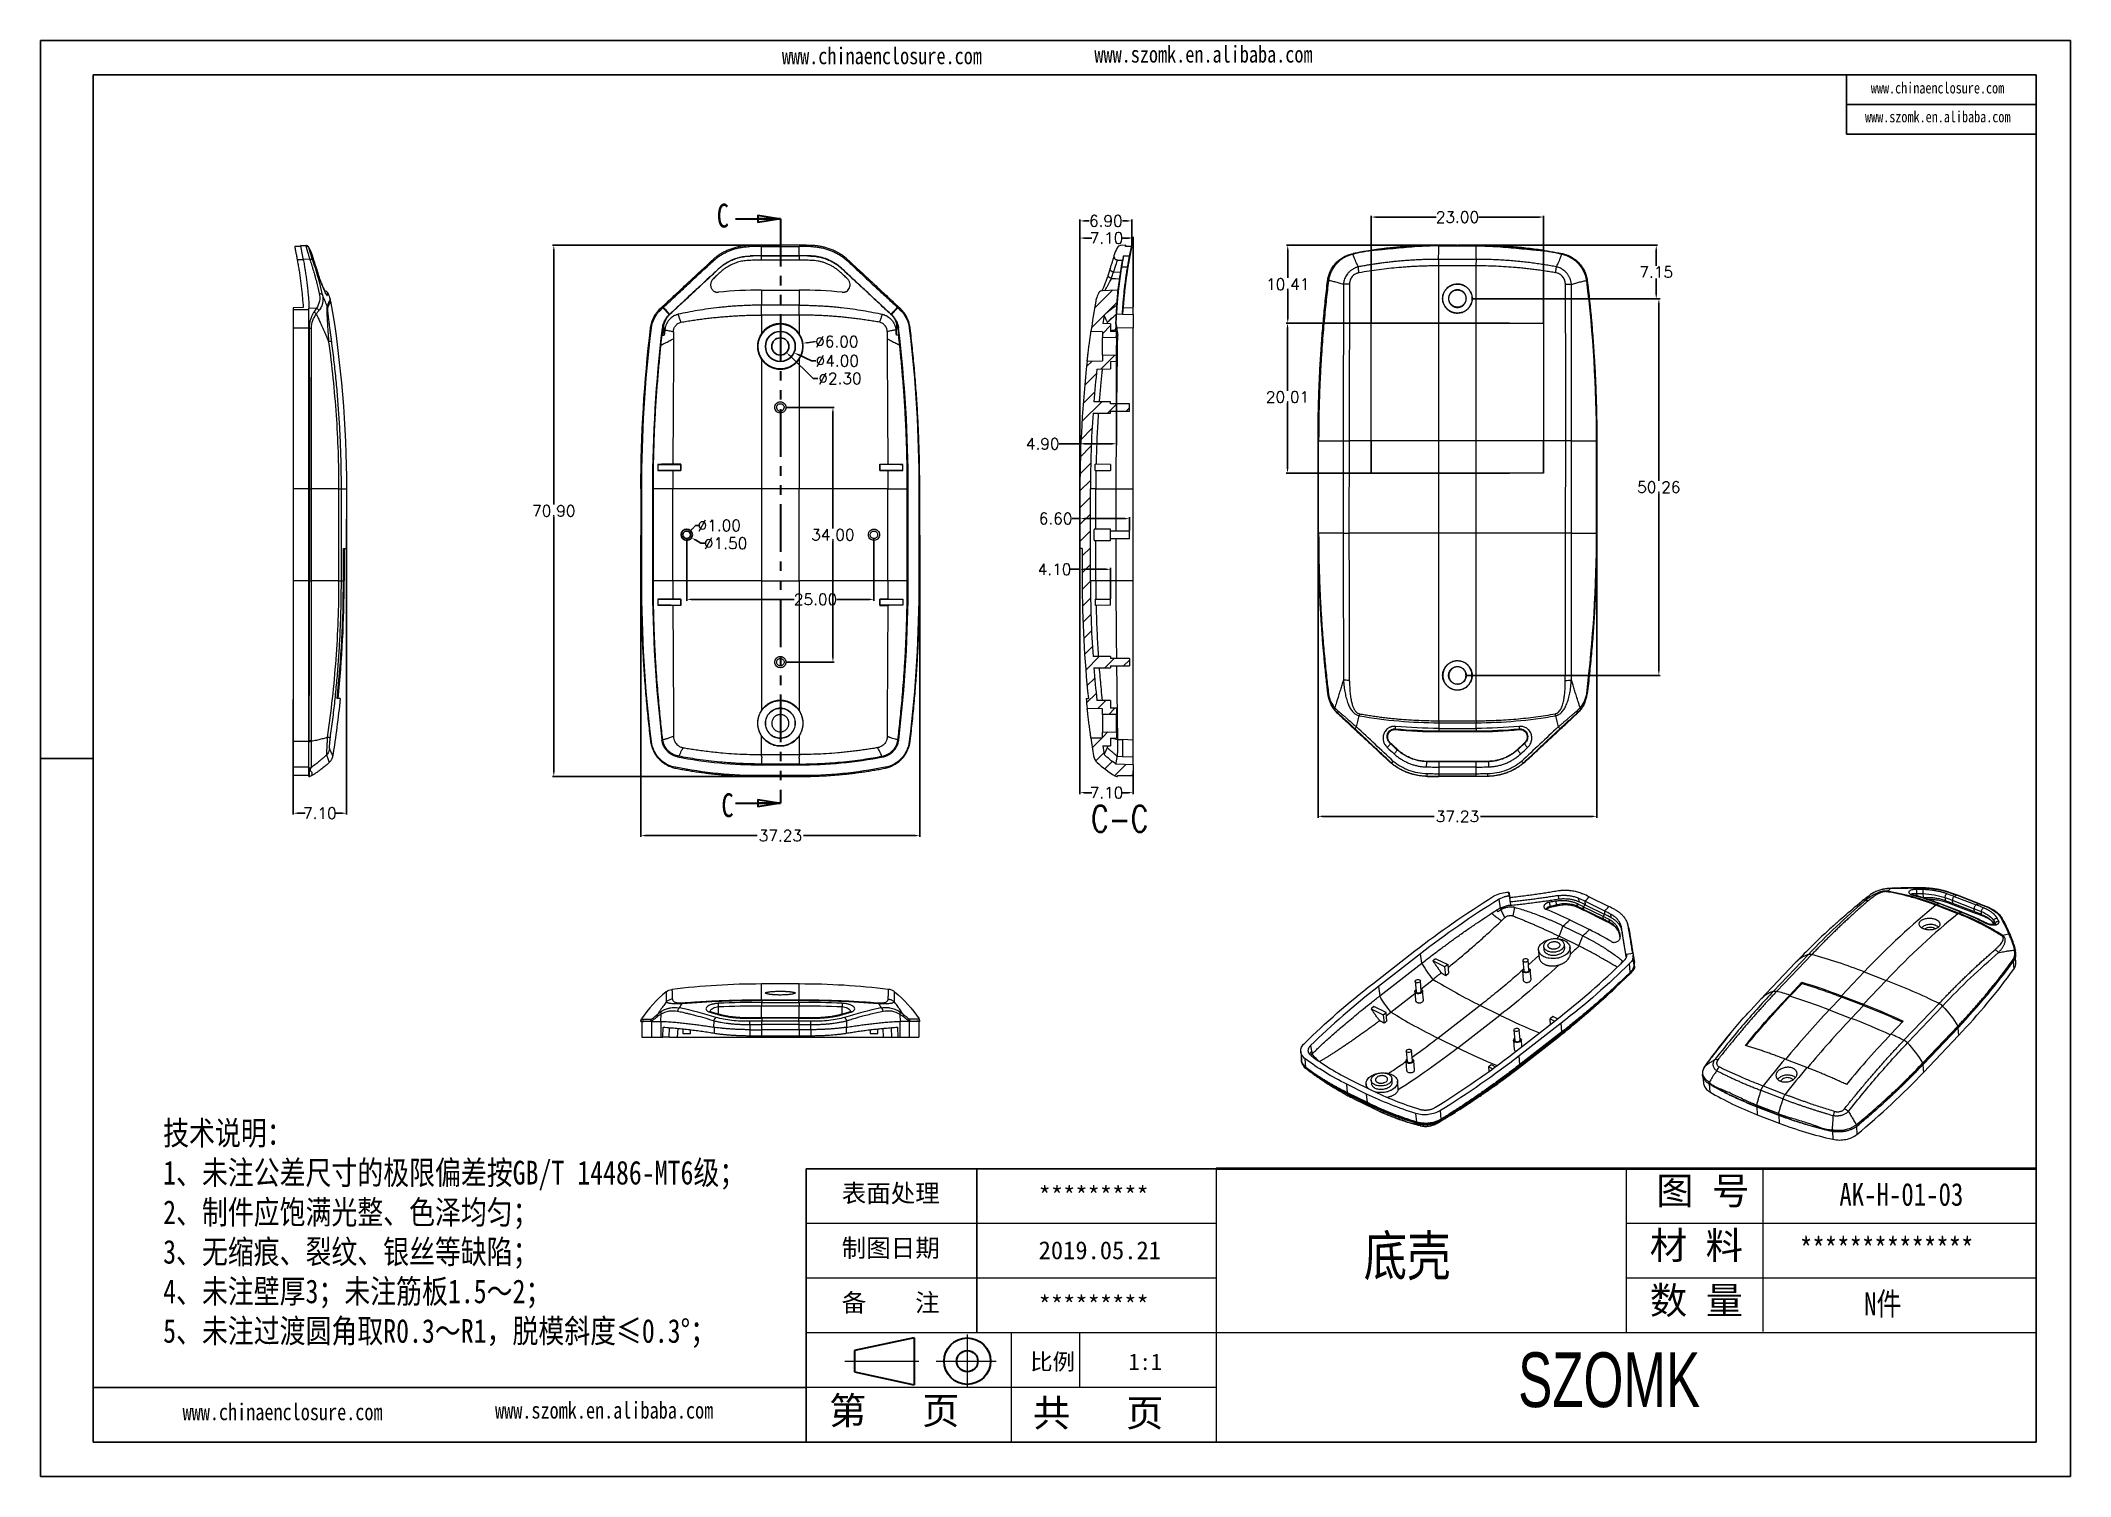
# Model space of a CAD drawing. Header units: inches. Extents: x 1127 to 2406, y 573 to 922.
# Drawn here: x 2135 to 2406.1, y 575.2 to 766.9 of the extents above; entities that cross this region are included whole.
import ezdxf

# ---------------------------------------------------------------- set-up
doc = ezdxf.new("R2010")
doc.units = ezdxf.units.IN
doc.linetypes.add('CENTER2', pattern=[28.575, 19.05, -3.175, 3.175, -3.175])
doc.linetypes.add('PHANTOM', pattern=[12.7, 6.35, -1.27, 1.27, -1.27, 1.27, -1.27])
doc.layers.add('文字', color=81, linetype='Continuous')
for name, color, linetype, lineweight in [('粗实线', 7, 'Continuous', 30), ('细实线', 3, 'Continuous', 9), ('细点划线', 2, 'CENTER2', 9)]:
    doc.layers.add(name, color=color, linetype=linetype, lineweight=lineweight)
doc.styles.add('SLDTEXTSTYLE0', font='TXT', dxfattribs={"width": 0.75})
doc.styles.add('SLDTEXTSTYLE3', font='TXT', dxfattribs={"width": 0.75, "bigfont": 'bigfont'})
doc.styles.get("Standard").update_dxf_attribs({"font": 'txt', "bigfont": 'gbcbig.shx'})
doc.styles.add('宋体', font='', dxfattribs={"width": 0.8, "height": 3.5})
doc.styles.add('长仿宋', font='', dxfattribs={"width": 0.7, "height": 4})
doc.styles.get('宋体').set_extended_font_data('SimSun')
doc.styles.get('长仿宋').set_extended_font_data('SimSun')
doc.dimstyles.new('2', dxfattribs={"dimtxt": 1.5, "dimasz": 0.6, "dimexe": 0.18, "dimexo": 0.0625, "dimgap": 0.09, "dimtad": 0, "dimtih": 1, "dimtoh": 1, "dimzin": 0, "dimdsep": 46, "dimtxsty": 'Standard', "dimcen": 0, "dimadec": 0, "dimazin": 2, "dimtfac": 1, "dimtofl": 0, "dimtmove": 0, "dimatfit": 3, "dimfxl": 1, "dimtolj": 1, "dimtzin": 0, "dimarcsym": 0})

msp = doc.modelspace()

# ---------------------------------------------------------------- texts
at = {"color": 7, "linetype": 'Continuous', "char_height": 3.175, "attachment_point": 1, "style": 'SLDTEXTSTYLE0'}
for insert in [(2225.33, 745.102), (2225.957, 666.405)]:
    msp.add_mtext('C', dxfattribs=dict(at, insert=insert))
at = {"char_height": 2.40088, "width": 1364.53776, "attachment_point": 1}
for s, insert in [('{\\fSimHei|b0|i0|c134|p49;表面处理}', (2242.012, 614.226)), ('{\\fSimHei|b0|i0|c134|p49;*********}', (2268.308, 613.917)), ('{\\fSimHei|b0|i0|c134|p49;制图日期}', (2242.012, 606.925)), ('{\\fSimHei|b0|i0|c134|p49;2019.\\fSimHei|b0|i0|c0|p49;0\\fSimHei|b0|i0|c134|p49;5.21}', (2268.308, 606.617)), ('{\\fSimHei|b0|i0|c134|p49;备    注}', (2242.012, 599.625)), ('{\\fSimHei|b0|i0|c134|p49;*********}', (2268.308, 599.316))]:
    msp.add_mtext(s, dxfattribs=dict(at, insert=insert))
at = {"layer": '文字', "color": 0, "attachment_point": 1, "style": '宋体'}
for s, insert, char_height, width in [('www.chinaenclosure.com', (2234.027, 765.95), 2.23069, 39.19111), ('www.szomk.en.alibaba.com', (2275.75, 766.17), 2.23069, 39.19111), ('www.chinaenclosure.com', (2379.428, 761.303), 1.48713, 26.1274), ('www.szomk.en.alibaba.com', (2378.651, 757.452), 1.48713, 26.1274), ('{\\H1.111x;技术说明：\\P1、未注公差尺寸的极限偏差按GB/T 14486-MT6级；\\P2、制件应饱满光整、色泽均匀；\\P3、无缩痕、裂纹、银丝等缺陷；\\P4、未注壁厚3；未注筋板1.5～2；\\P5、未注过渡圆角取R0.3～R1，脱模斜度≤0.3%%D；}', (2151.408, 622.641), 2.85174, 121.76914), ('{\\H1.111x;AK-H-01-03}', (2375.223, 614.391), 2.73767, 31.6505), ('底壳', (2311.706, 607.354), 5.3232, 68.05571), ('{\\H1.111x;**************}', (2369.957, 607.09), 2.73767, 31.6505), ('{\\H1.111x;N件}', (2378.535, 599.79), 2.73767, 31.6505), ('www.chinaenclosure.com', (2154.002, 584.96), 2.23069, 39.19111), ('www.szomk.en.alibaba.com', (2195.725, 585.18), 2.23069, 39.19111)]:
    msp.add_mtext(s, dxfattribs=dict(at, insert=insert, char_height=char_height, width=width))
at = {"layer": '粗实线', "insert": (2332.335, 591.782), "char_height": 7.30044, "width": 81.86726, "attachment_point": 1, "style": '长仿宋'}
msp.add_mtext('{\\fSTXinwei|b0|i0|c134|p2;SZOMK}', dxfattribs=at)
at = {"layer": '细实线', "color": 7, "attachment_point": 1}
for s, insert, char_height, width in [('{\\fSimSun|b0|i0|c134|p54;图 号}', (2350.772, 615.19), 3.65022, 18.25111), ('{\\fSimSun|b0|i0|c134|p54;材 料   }', (2349.906, 607.889), 3.65022, 18.25111), ('{\\fSimSun|b0|i0|c134|p54;数 量}', (2349.924, 600.553), 3.65022, 16.49216), ('{\\fSimSun|b0|i0|c134|p54;比例}', (2267.183, 591.632), 2.19013, 9.614), ('{\\fSimSun|b0|i0|c134|p54;1:1}', (2280.301, 591.632), 2.19013, 9.614), ('{\\fSimSun|b0|i0|c134|p54;第   页}', (2240.323, 585.841), 3.65022, 27.37667), ('{\\fSimSun|b0|i0|c134|p54; 共   页}', (2265.074, 585.531), 3.65022, 27.37667)]:
    msp.add_mtext(s, dxfattribs=dict(at, insert=insert, char_height=char_height, width=width))

# ---------------------------------------------------------------- blocks, each defined once
blk = doc.blocks.new('_CLOSED')
at = {"color": 0, "linetype": 'ByBlock', "lineweight": -2}
for p, q in [((-1, 0.166667), (0, 0)), ((-1, 0.166667), (-1, -0.166667)), ((0, 0), (-1, -0.166667)), ((0, 0), (-1, 0))]:
    blk.add_line(p, q, dxfattribs=at)
blk = doc.blocks.new('SW_NOTE_4')
at = {"color": 0, "linetype": 'Continuous', "lineweight": 0, "insert": (22.23, 5.8), "char_height": 3.5, "attachment_point": 2, "style": 'SLDTEXTSTYLE3'}
blk.add_mtext('C-C', dxfattribs=at)
blk = doc.blocks.new('*D173')
at = {"color": 0, "lineweight": -2}
for p, q in [((2175.88, 703), (2175.88, 663.57)), ((2168.78, 678.94), (2168.78, 663.57)), ((2169.38, 663.75), (2170.37, 663.75)), ((2175.28, 663.75), (2174.3, 663.75))]:
    blk.add_line(p, q, dxfattribs=at)
at = {"color": 0}
for points in [[(2169.38, 663.85), (2169.38, 663.65), (2168.78, 663.75)], [(2175.28, 663.85), (2175.28, 663.65), (2175.88, 663.75)]]:
    blk.add_solid(points, dxfattribs=at)
at = {"layer": 'Defpoints', "color": 0}
for p in [(2175.88, 703.07), (2168.78, 679), (2175.88, 663.75)]:
    blk.add_point(p, dxfattribs=at)
at = {"color": 0, "insert": (2172.33, 663.75), "char_height": 1.5, "attachment_point": 5}
blk.add_mtext('\\A1;7.10', dxfattribs=at)
blk = doc.blocks.new('*D174')
at = {"color": 0, "lineweight": -2}
for p, q in [((2233.76, 739.55), (2203.39, 739.55)), ((2203.57, 738.95), (2203.57, 704.94)), ((2203.57, 669.25), (2203.57, 703.26)), ((2233.76, 668.65), (2203.39, 668.65))]:
    blk.add_line(p, q, dxfattribs=at)
at = {"color": 0}
for points in [[(2203.47, 738.95), (2203.67, 738.95), (2203.57, 739.55)], [(2203.47, 669.25), (2203.67, 669.25), (2203.57, 668.65)]]:
    blk.add_solid(points, dxfattribs=at)
at = {"layer": 'Defpoints', "color": 0}
for p in [(2203.57, 739.55), (2233.82, 739.55), (2233.82, 668.65)]:
    blk.add_point(p, dxfattribs=at)
at = {"color": 0, "insert": (2203.57, 704.1), "char_height": 1.5, "attachment_point": 5}
blk.add_mtext('\\A1;70.90', dxfattribs=at)
blk = doc.blocks.new('*D175')
at = {"color": 0, "lineweight": -2}
for p, q in [((2215.21, 700.85), (2215.21, 660.58)), ((2252.43, 700.85), (2252.43, 660.58)), ((2215.81, 660.76), (2230.73, 660.76)), ((2251.83, 660.76), (2236.91, 660.76))]:
    blk.add_line(p, q, dxfattribs=at)
at = {"color": 0}
for points in [[(2215.81, 660.86), (2215.81, 660.66), (2215.21, 660.76)], [(2251.83, 660.86), (2251.83, 660.66), (2252.43, 660.76)]]:
    blk.add_solid(points, dxfattribs=at)
at = {"layer": 'Defpoints', "color": 0}
for p in [(2215.21, 700.91), (2252.43, 700.91), (2252.43, 660.76)]:
    blk.add_point(p, dxfattribs=at)
at = {"color": 0, "insert": (2233.82, 660.76), "char_height": 1.5, "attachment_point": 5}
blk.add_mtext('\\A1;37.23', dxfattribs=at)
blk = doc.blocks.new('*D176')
at = {"color": 0, "lineweight": -2}
for p, q in [((2221.32, 700.35), (2221.32, 692.11)), ((2246.32, 700.35), (2246.32, 692.11)), ((2221.92, 692.29), (2235.68, 692.29)), ((2245.72, 692.29), (2241.36, 692.29))]:
    blk.add_line(p, q, dxfattribs=at)
at = {"color": 0}
for points in [[(2221.92, 692.39), (2221.92, 692.19), (2221.32, 692.29)], [(2245.72, 692.39), (2245.72, 692.19), (2246.32, 692.29)]]:
    blk.add_solid(points, dxfattribs=at)
at = {"layer": 'Defpoints', "color": 0}
for p in [(2221.32, 700.41), (2246.32, 700.41), (2246.32, 692.29)]:
    blk.add_point(p, dxfattribs=at)
at = {"color": 0, "insert": (2238.52, 692.29), "char_height": 1.5, "attachment_point": 5}
blk.add_mtext('\\A1;25.00', dxfattribs=at)
blk = doc.blocks.new('*D177')
at = {"color": 0, "lineweight": -2}
for p, q in [((2234.63, 717.91), (2241.02, 717.91)), ((2240.84, 717.31), (2240.84, 701.75)), ((2240.84, 684.51), (2240.84, 700.07)), ((2234.63, 683.91), (2241.02, 683.91))]:
    blk.add_line(p, q, dxfattribs=at)
at = {"color": 0}
for points in [[(2240.74, 717.31), (2240.94, 717.31), (2240.84, 717.91)], [(2240.74, 684.51), (2240.94, 684.51), (2240.84, 683.91)]]:
    blk.add_solid(points, dxfattribs=at)
at = {"layer": 'Defpoints', "color": 0}
for p in [(2234.57, 717.91), (2240.84, 717.91), (2234.57, 683.91)]:
    blk.add_point(p, dxfattribs=at)
at = {"color": 0, "insert": (2240.84, 700.91), "char_height": 1.5, "attachment_point": 5}
blk.add_mtext('\\A1;34.00', dxfattribs=at)
blk = doc.blocks.new('*D178')
at = {"color": 0, "lineweight": -2}
for p, q in [((2273.82, 699.01), (2273.82, 666.31)), ((2280.92, 669.41), (2280.92, 666.31)), ((2274.42, 666.49), (2275.41, 666.49)), ((2280.32, 666.49), (2279.34, 666.49))]:
    blk.add_line(p, q, dxfattribs=at)
at = {"color": 0}
for points in [[(2274.42, 666.59), (2274.42, 666.39), (2273.82, 666.49)], [(2280.32, 666.59), (2280.32, 666.39), (2280.92, 666.49)]]:
    blk.add_solid(points, dxfattribs=at)
at = {"layer": 'Defpoints', "color": 0}
for p in [(2273.82, 699.07), (2280.92, 669.48), (2273.82, 666.49)]:
    blk.add_point(p, dxfattribs=at)
at = {"color": 0, "insert": (2277.37, 666.49), "char_height": 1.5, "attachment_point": 5}
blk.add_mtext('\\A1;7.10', dxfattribs=at)
blk = doc.blocks.new('*D179')
at = {"color": 0, "lineweight": -2}
for p, q in [((2273.82, 694.82), (2273.82, 742.98)), ((2274.42, 742.8), (2275.06, 742.8)), ((2280.13, 742.8), (2279.49, 742.8)), ((2280.73, 739.46), (2280.73, 742.98))]:
    blk.add_line(p, q, dxfattribs=at)
at = {"color": 0}
for points in [[(2274.42, 742.9), (2274.42, 742.7), (2273.82, 742.8)], [(2280.13, 742.9), (2280.13, 742.7), (2280.73, 742.8)]]:
    blk.add_solid(points, dxfattribs=at)
at = {"layer": 'Defpoints', "color": 0}
for p in [(2280.73, 742.8), (2280.73, 739.4), (2273.82, 694.76)]:
    blk.add_point(p, dxfattribs=at)
at = {"color": 0, "insert": (2277.28, 742.8), "char_height": 1.5, "attachment_point": 5}
blk.add_mtext('\\A1;6.90', dxfattribs=at)
blk = doc.blocks.new('*D180')
at = {"color": 0, "lineweight": -2}
for p, q in [((2273.82, 707.12), (2273.82, 740.7)), ((2274.42, 740.52), (2275.41, 740.52)), ((2280.32, 740.52), (2279.34, 740.52)), ((2280.92, 731.28), (2280.92, 740.7))]:
    blk.add_line(p, q, dxfattribs=at)
at = {"color": 0}
for points in [[(2274.42, 740.62), (2274.42, 740.42), (2273.82, 740.52)], [(2280.32, 740.62), (2280.32, 740.42), (2280.92, 740.52)]]:
    blk.add_solid(points, dxfattribs=at)
at = {"layer": 'Defpoints', "color": 0}
for p in [(2273.82, 740.52), (2280.92, 731.22), (2273.82, 707.06)]:
    blk.add_point(p, dxfattribs=at)
at = {"color": 0, "insert": (2277.37, 740.52), "char_height": 1.5, "attachment_point": 5}
blk.add_mtext('\\A1;7.10', dxfattribs=at)
blk = doc.blocks.new('*D181')
at = {"color": 0, "lineweight": -2}
for p, q in [((2273.82, 703.07), (2272.8, 703.07)), ((2273.82, 701.16), (2273.82, 703.25)), ((2279.82, 703.07), (2274.42, 703.07)), ((2280.42, 701.47), (2280.42, 703.25))]:
    blk.add_line(p, q, dxfattribs=at)
at = {"color": 0}
for points in [[(2274.42, 703.17), (2274.42, 702.97), (2273.82, 703.07)], [(2279.82, 703.17), (2279.82, 702.97), (2280.42, 703.07)]]:
    blk.add_solid(points, dxfattribs=at)
at = {"layer": 'Defpoints', "color": 0}
for p in [(2280.42, 703.07), (2273.82, 701.09), (2280.42, 701.41)]:
    blk.add_point(p, dxfattribs=at)
at = {"color": 0, "insert": (2270.58, 703.07), "char_height": 1.5, "attachment_point": 5}
blk.add_mtext('\\A1;6.60', dxfattribs=at)
blk = doc.blocks.new('*D182')
at = {"color": 0, "lineweight": -2}
for p, q in [((2273.82, 696.3), (2272.39, 696.3)), ((2273.82, 696.03), (2273.82, 696.48)), ((2277.32, 696.3), (2274.42, 696.3)), ((2277.92, 692.37), (2277.92, 696.48))]:
    blk.add_line(p, q, dxfattribs=at)
at = {"color": 0}
for points in [[(2274.42, 696.4), (2274.42, 696.2), (2273.82, 696.3)], [(2277.32, 696.4), (2277.32, 696.2), (2277.92, 696.3)]]:
    blk.add_solid(points, dxfattribs=at)
at = {"layer": 'Defpoints', "color": 0}
for p in [(2273.82, 695.97), (2277.92, 696.3), (2277.92, 692.31)]:
    blk.add_point(p, dxfattribs=at)
at = {"color": 0, "insert": (2270.43, 696.3), "char_height": 1.5, "attachment_point": 5}
blk.add_mtext('\\A1;4.10', dxfattribs=at)
blk = doc.blocks.new('*D183')
at = {"color": 0, "lineweight": -2}
for p, q in [((2278.72, 726.24), (2278.72, 712.88)), ((2273.82, 713.06), (2271.06, 713.06)), ((2273.82, 703.89), (2273.82, 713.24)), ((2278.12, 713.06), (2274.42, 713.06))]:
    blk.add_line(p, q, dxfattribs=at)
at = {"color": 0}
for points in [[(2274.42, 713.16), (2274.42, 712.96), (2273.82, 713.06)], [(2278.12, 713.16), (2278.12, 712.96), (2278.72, 713.06)]]:
    blk.add_solid(points, dxfattribs=at)
at = {"layer": 'Defpoints', "color": 0}
for p in [(2278.72, 726.3), (2273.82, 713.06), (2273.82, 703.83)]:
    blk.add_point(p, dxfattribs=at)
at = {"color": 0, "insert": (2268.85, 713.06), "char_height": 1.5, "attachment_point": 5}
blk.add_mtext('\\A1;4.90', dxfattribs=at)
blk = doc.blocks.new('*D184')
at = {"color": 0, "lineweight": -2}
for p, q in [((2305.61, 707.23), (2305.61, 663.15)), ((2342.84, 707.23), (2342.84, 663.15)), ((2306.21, 663.33), (2321.14, 663.33)), ((2342.24, 663.33), (2327.32, 663.33))]:
    blk.add_line(p, q, dxfattribs=at)
at = {"color": 0}
for points in [[(2306.21, 663.43), (2306.21, 663.23), (2305.61, 663.33)], [(2342.24, 663.43), (2342.24, 663.23), (2342.84, 663.33)]]:
    blk.add_solid(points, dxfattribs=at)
at = {"layer": 'Defpoints', "color": 0}
for p in [(2305.61, 707.29), (2342.84, 707.29), (2342.84, 663.33)]:
    blk.add_point(p, dxfattribs=at)
at = {"color": 0, "insert": (2324.23, 663.33), "char_height": 1.5, "attachment_point": 5}
blk.add_mtext('\\A1;37.23', dxfattribs=at)
blk = doc.blocks.new('*D185')
at = {"color": 0, "lineweight": -2}
for p, q in [((2326.26, 732.4), (2351.3, 732.4)), ((2351.12, 731.8), (2351.12, 708.11)), ((2351.12, 682.74), (2351.12, 706.43)), ((2325.44, 682.14), (2351.3, 682.14))]:
    blk.add_line(p, q, dxfattribs=at)
at = {"color": 0}
for points in [[(2351.02, 731.8), (2351.22, 731.8), (2351.12, 732.4)], [(2351.02, 682.74), (2351.22, 682.74), (2351.12, 682.14)]]:
    blk.add_solid(points, dxfattribs=at)
at = {"layer": 'Defpoints', "color": 0}
for p in [(2326.2, 732.4), (2351.12, 732.4), (2325.38, 682.14)]:
    blk.add_point(p, dxfattribs=at)
at = {"color": 0, "insert": (2351.12, 707.27), "char_height": 1.5, "attachment_point": 5}
blk.add_mtext('\\A1;50.26', dxfattribs=at)
blk = doc.blocks.new('*D186')
at = {"color": 0, "lineweight": -2}
for p, q in [((2312.73, 729.2), (2312.73, 743.5)), ((2313.33, 743.32), (2321.39, 743.32)), ((2335.13, 743.32), (2327.07, 743.32)), ((2335.73, 729.2), (2335.73, 743.5))]:
    blk.add_line(p, q, dxfattribs=at)
at = {"color": 0}
for points in [[(2313.33, 743.42), (2313.33, 743.22), (2312.73, 743.32)], [(2335.13, 743.42), (2335.13, 743.22), (2335.73, 743.32)]]:
    blk.add_solid(points, dxfattribs=at)
at = {"layer": 'Defpoints', "color": 0}
for p in [(2335.73, 743.32), (2312.73, 729.14), (2335.73, 729.14)]:
    blk.add_point(p, dxfattribs=at)
at = {"color": 0, "insert": (2324.23, 743.32), "char_height": 1.5, "attachment_point": 5}
blk.add_mtext('\\A1;23.00', dxfattribs=at)
blk = doc.blocks.new('*D187')
at = {"color": 0, "lineweight": -2}
for p, q in [((2331.17, 729.15), (2301.36, 729.15)), ((2301.54, 728.55), (2301.54, 720.14)), ((2301.54, 709.74), (2301.54, 718.46)), ((2331.16, 709.14), (2301.36, 709.14))]:
    blk.add_line(p, q, dxfattribs=at)
at = {"color": 0}
for points in [[(2301.44, 728.55), (2301.64, 728.55), (2301.54, 729.15)], [(2301.44, 709.74), (2301.64, 709.74), (2301.54, 709.14)]]:
    blk.add_solid(points, dxfattribs=at)
at = {"layer": 'Defpoints', "color": 0}
for p in [(2331.23, 729.15), (2301.54, 709.14), (2331.23, 709.14)]:
    blk.add_point(p, dxfattribs=at)
at = {"color": 0, "insert": (2301.54, 719.3), "char_height": 1.5, "attachment_point": 5}
blk.add_mtext('\\A1;20.01', dxfattribs=at)
blk = doc.blocks.new('*D188')
at = {"color": 0, "lineweight": -2}
for p, q in [((2324.16, 739.55), (2301.39, 739.55)), ((2301.57, 738.95), (2301.57, 735.19)), ((2301.57, 729.74), (2301.57, 733.51)), ((2317.16, 729.14), (2301.39, 729.14))]:
    blk.add_line(p, q, dxfattribs=at)
at = {"color": 0}
for points in [[(2301.47, 738.95), (2301.67, 738.95), (2301.57, 739.55)], [(2301.47, 729.74), (2301.67, 729.74), (2301.57, 729.14)]]:
    blk.add_solid(points, dxfattribs=at)
at = {"layer": 'Defpoints', "color": 0}
for p in [(2301.57, 739.55), (2324.23, 739.55), (2317.23, 729.14)]:
    blk.add_point(p, dxfattribs=at)
at = {"color": 0, "insert": (2301.57, 734.35), "char_height": 1.5, "attachment_point": 5}
blk.add_mtext('\\A1;10.41', dxfattribs=at)
blk = doc.blocks.new('*D189')
at = {"color": 0, "lineweight": -2}
for p, q in [((2324.29, 739.55), (2350.95, 739.55)), ((2350.77, 738.95), (2350.77, 736.82)), ((2350.77, 733), (2350.77, 735.14)), ((2326.26, 732.4), (2350.95, 732.4))]:
    blk.add_line(p, q, dxfattribs=at)
at = {"color": 0}
for points in [[(2350.67, 738.95), (2350.87, 738.95), (2350.77, 739.55)], [(2350.67, 733), (2350.87, 733), (2350.77, 732.4)]]:
    blk.add_solid(points, dxfattribs=at)
at = {"layer": 'Defpoints', "color": 0}
for p in [(2324.23, 739.55), (2350.77, 739.55), (2326.2, 732.4)]:
    blk.add_point(p, dxfattribs=at)
at = {"color": 0, "insert": (2350.77, 735.98), "char_height": 1.5, "attachment_point": 5}
blk.add_mtext('\\A1;7.15', dxfattribs=at)
blk = doc.blocks.new('*D190')
at = {"color": 0, "lineweight": -2}
blk.add_line((2238.52, 726.69), (2237.39, 726.54), dxfattribs=at)
at = {"color": 0}
blk.add_solid([(2237.37, 726.64), (2237.4, 726.44), (2236.79, 726.46)], dxfattribs=at)
at = {"layer": 'Defpoints', "color": 0}
for p in [(2236.79, 726.46), (2230.85, 725.64)]:
    blk.add_point(p, dxfattribs=at)
at = {"color": 0, "insert": (2241.36, 726.69), "char_height": 1.5, "attachment_point": 5}
blk.add_mtext('\\A1;∅6.00', dxfattribs=at)
blk = doc.blocks.new('*D191')
at = {"color": 0, "lineweight": -2}
for p, q in [((2237.98, 724.13), (2236.18, 724.96)), ((2238.58, 724.13), (2237.98, 724.13))]:
    blk.add_line(p, q, dxfattribs=at)
at = {"color": 0}
blk.add_solid([(2236.22, 725.05), (2236.14, 724.87), (2235.64, 725.21)], dxfattribs=at)
at = {"layer": 'Defpoints', "color": 0}
for p in [(2232, 726.88), (2235.64, 725.21)]:
    blk.add_point(p, dxfattribs=at)
at = {"color": 0, "insert": (2241.42, 724.13), "char_height": 1.5, "attachment_point": 5}
blk.add_mtext('\\A1;∅4.00', dxfattribs=at)
blk = doc.blocks.new('*D192')
at = {"color": 0, "lineweight": -2}
for p, q in [((2238.21, 721.78), (2235.07, 724.83)), ((2238.81, 721.78), (2238.21, 721.78))]:
    blk.add_line(p, q, dxfattribs=at)
at = {"color": 0}
blk.add_solid([(2235.14, 724.9), (2235, 724.76), (2234.64, 725.25)], dxfattribs=at)
at = {"layer": 'Defpoints', "color": 0}
for p in [(2232.99, 726.85), (2234.64, 725.25)]:
    blk.add_point(p, dxfattribs=at)
at = {"color": 0, "insert": (2241.78, 721.78), "char_height": 1.5, "attachment_point": 5}
blk.add_mtext('\\A1;∅2.30', dxfattribs=at)
blk = doc.blocks.new('*D193')
at = {"color": 0, "lineweight": -2}
for p, q in [((2222.47, 702.16), (2222.07, 701.72)), ((2223.07, 702.16), (2222.47, 702.16))]:
    blk.add_line(p, q, dxfattribs=at)
at = {"color": 0}
blk.add_solid([(2221.99, 701.79), (2222.14, 701.65), (2221.66, 701.28)], dxfattribs=at)
at = {"layer": 'Defpoints', "color": 0}
for p in [(2220.98, 700.54), (2221.66, 701.28)]:
    blk.add_point(p, dxfattribs=at)
at = {"color": 0, "insert": (2225.66, 702.16), "char_height": 1.5, "attachment_point": 5}
blk.add_mtext('\\A1;∅1.00', dxfattribs=at)
blk = doc.blocks.new('*D194')
at = {"color": 0, "lineweight": -2}
for p, q in [((2223.2, 699.78), (2222.48, 700.22)), ((2223.8, 699.78), (2223.2, 699.78))]:
    blk.add_line(p, q, dxfattribs=at)
at = {"color": 0}
blk.add_solid([(2222.53, 700.3), (2222.42, 700.13), (2221.96, 700.52)], dxfattribs=at)
at = {"layer": 'Defpoints', "color": 0}
for p in [(2220.68, 701.3), (2221.96, 700.52)]:
    blk.add_point(p, dxfattribs=at)
at = {"color": 0, "insert": (2226.51, 699.78), "char_height": 1.5, "attachment_point": 5}
blk.add_mtext('\\A1;∅1.50', dxfattribs=at)

# ---------------------------------------------------------------- dimensions: what is measured, and where the dimension line sits
for base, p1, p2, picture, middle in [((2280.727, 742.804), (2273.824, 694.761), (2280.727, 739.4), '*D179', (2277.276, 742.804)), ((2335.726, 743.315), (2312.726, 729.139), (2335.726, 729.139), '*D186', (2324.226, 743.315)), ((2273.824, 740.521), (2280.924, 731.216), (2273.824, 707.061), '*D180', (2277.374, 740.521)), ((2342.8393, 663.3266), (2305.6136, 707.2891), (2342.8393, 707.2891), '*D184', (2324.2265, 663.3266)), ((2175.882, 663.754), (2168.782, 679), (2175.882, 703.066), '*D173', (2172.332, 663.754)), ((2252.432, 660.763), (2215.206, 700.911), (2252.432, 700.911), '*D175', (2233.819, 660.763)), ((2273.824, 666.49), (2280.924, 669.475), (2273.824, 699.071), '*D178', (2277.374, 666.49))]:
    dim = msp.add_linear_dim(base=base, p1=p1, p2=p2, dimstyle='2')
    dim.commit()
    dim.dimension.update_dxf_attribs({"geometry": picture, "text_midpoint": middle})
for base, p1, p2, picture, middle in [((2203.571, 739.552), (2233.819, 668.648), (2233.819, 739.552), '*D174', (2203.571, 704.1)), ((2301.567, 739.552), (2317.226, 729.139), (2324.226, 739.552), '*D188', (2301.567, 734.346)), ((2350.766, 739.552), (2326.199, 732.402), (2324.226, 739.552), '*D189', (2350.766, 735.977)), ((2351.118, 732.402), (2325.376, 682.139), (2326.199, 732.402), '*D185', (2351.118, 707.271)), ((2240.838, 717.911), (2234.569, 683.911), (2234.569, 717.911), '*D177', (2240.838, 700.911))]:
    dim = msp.add_linear_dim(base=base, p1=p1, p2=p2, angle=90, dimstyle='2')
    dim.commit()
    dim.dimension.update_dxf_attribs({"geometry": picture, "text_midpoint": middle})
dim = msp.add_linear_dim(base=(2301.539, 709.139), p1=(2331.232, 729.15), p2=(2331.226, 709.139), angle=90, dimstyle='2')
dim.commit()
dim.dimension.update_dxf_attribs({"geometry": '*D187', "text_midpoint": (2301.539, 719.303), "dimtype": 160})
for p1, p2, picture, middle in [((2230.847, 725.639), (2236.791, 726.456), '*D190', (2238.52, 726.693)), ((2232.002, 726.884), (2235.635, 725.21), '*D191', (2241.424, 724.129)), ((2232.994, 726.848), (2234.644, 725.246), '*D192', (2241.775, 721.782)), ((2220.676, 701.297), (2221.962, 700.525), '*D194', (2226.514, 699.782))]:
    dim = msp.add_diameter_dim_2p(p1=p1, p2=p2, dimstyle='2')
    dim.commit()
    dim.dimension.update_dxf_attribs({"geometry": picture, "text_midpoint": middle, "dimtype": 163})
for base, p1, p2, picture, middle in [((2273.824, 713.056), (2278.724, 726.301), (2273.824, 703.829), '*D183', (2268.846, 713.056)), ((2280.424, 703.065), (2273.824, 701.093), (2280.424, 701.411), '*D181', (2270.585, 703.065)), ((2246.319, 692.288), (2221.319, 700.411), (2246.319, 700.411), '*D176', (2238.521, 692.288)), ((2277.924, 696.296), (2273.824, 695.97), (2277.924, 692.311), '*D182', (2270.426, 696.296))]:
    dim = msp.add_linear_dim(base=base, p1=p1, p2=p2, dimstyle='2')
    dim.commit()
    dim.dimension.update_dxf_attribs({"geometry": picture, "text_midpoint": middle, "dimtype": 160})
dim = msp.add_diameter_dim_2p(p1=(2220.979, 700.544), p2=(2221.658, 701.278), dimstyle='2')
dim.commit()
dim.dimension.update_dxf_attribs({"geometry": '*D193', "text_midpoint": (2225.663, 702.159)})

# ---------------------------------------------------------------- hatches: boundary and pattern name
at = {"linetype": 'Continuous', "lineweight": 0}
h = msp.add_hatch(dxfattribs=at)
h.set_pattern_fill('ANSI31', color=4, scale=0.5, style=0)
edge = h.paths.add_edge_path(flags=0)
edge.add_arc((2423.824, 707.061), 148.6, 171.02609, 171.47351, ccw=False)
edge.add_spline(control_points=[(2277.043, 730.24), (2277.517, 730.682), (2278.064, 731.124), (2278.642, 731.522), (2278.686, 731.553)], knot_values=[0.1129038, 0.1129038, 0.1129038, 0.1129038, 0.827584, 0.8869476, 0.8869476, 0.8869476, 0.8869476], weights=[1, 1, 1, 1, 1], degree=3, periodic=0)
edge.add_arc((2328.796, 727.793), 50.25, 173.40242, 175.70946, ccw=False)
edge.add_line((2278.878, 733.567), (2276.722, 733.454))
edge.add_arc((2276.748, 732.954), 0.5, 93.00001, 159.43013)
edge.add_arc((2370.457, 697.788), 100.59, 159.43004, 159.88796)
edge.add_arc((2277.409, 731.861), 1.5, 159.88774, 170.38632)
edge.add_arc((2423.824, 707.061), 150, 170.38638, 171.96544)
edge.add_line((2275.296, 728.026), (2276.824, 727.999))
edge.add_line((2276.824, 727.999), (2276.824, 727.244))
edge.add_line((2276.824, 727.244), (2278.724, 727.211))
edge.add_line((2278.724, 727.211), (2278.724, 728.047))
edge.add_line((2278.724, 728.047), (2277.924, 728.061))
edge.add_line((2277.924, 728.061), (2277.924, 729.075))
edge.add_line((2277.924, 729.075), (2276.866, 729.093))
h = msp.add_hatch(dxfattribs=at)
h.set_pattern_fill('ANSI31', color=4, scale=0.5, style=0)
edge = h.paths.add_edge_path(flags=0)
edge.add_line((2277.924, 684.411), (2277.924, 684.661))
edge.add_line((2277.924, 684.661), (2275.568, 684.661))
edge.add_arc((2423.824, 694.761), 148.6, 180, 183.89727, ccw=False)
edge.add_line((2275.224, 694.761), (2275.224, 707.061))
edge.add_arc((2423.824, 707.061), 148.6, 176.10273, 180, ccw=False)
edge.add_line((2275.568, 717.161), (2277.924, 717.161))
edge.add_line((2277.924, 717.161), (2277.924, 717.411))
edge.add_line((2277.924, 717.411), (2280.424, 717.411))
edge.add_line((2280.424, 717.411), (2280.424, 718.411))
edge.add_line((2280.424, 718.411), (2277.924, 718.411))
edge.add_line((2277.924, 718.411), (2277.924, 718.661))
edge.add_line((2277.924, 718.661), (2275.677, 718.661))
edge.add_arc((2423.824, 707.061), 148.6, 173.83677, 175.52283, ccw=False)
edge.add_line((2276.083, 723.014), (2277.924, 723.047))
edge.add_line((2277.924, 723.047), (2277.924, 724.061))
edge.add_line((2277.924, 724.061), (2278.724, 724.075))
edge.add_line((2278.724, 724.075), (2278.724, 724.911))
edge.add_line((2278.724, 724.911), (2276.824, 724.877))
edge.add_line((2276.824, 724.877), (2276.824, 724.122))
edge.add_line((2276.824, 724.122), (2274.793, 724.086))
edge.add_arc((2423.824, 707.061), 150, 173.48264, 180)
edge.add_line((2273.824, 707.061), (2273.824, 699.071))
edge.add_line((2273.824, 699.071), (2274.124, 699.061))
edge.add_line((2274.124, 699.061), (2274.124, 694.761))
edge.add_arc((2423.824, 694.761), 149.7, 180, 186.02005)
edge.add_line((2274.949, 679.061), (2274.649, 679.05))
edge.add_arc((2423.824, 694.761), 150, 186.01199, 186.51736)
edge.add_line((2274.793, 677.735), (2276.824, 677.699))
edge.add_line((2276.824, 677.699), (2276.824, 676.944))
edge.add_line((2276.824, 676.944), (2278.724, 676.911))
edge.add_line((2278.724, 676.911), (2278.724, 677.747))
edge.add_line((2278.724, 677.747), (2277.924, 677.761))
edge.add_line((2277.924, 677.761), (2277.924, 678.775))
edge.add_line((2277.924, 678.775), (2276.083, 678.807))
edge.add_arc((2423.824, 694.761), 148.6, 184.47717, 186.16323, ccw=False)
edge.add_line((2275.677, 683.161), (2277.924, 683.161))
edge.add_line((2277.924, 683.161), (2277.924, 683.411))
edge.add_line((2277.924, 683.411), (2280.424, 683.411))
edge.add_line((2280.424, 683.411), (2280.424, 684.411))
edge.add_line((2280.424, 684.411), (2277.924, 684.411))
h = msp.add_hatch(dxfattribs=at)
h.set_pattern_fill('ANSI31', color=4, scale=0.5, style=0)
edge = h.paths.add_edge_path(flags=0)
edge.add_spline(control_points=[(2278.625, 670.31), (2278.357, 670.495), (2277.813, 670.899), (2277.3, 671.341), (2277.043, 671.581)], knot_values=[0.1163295, 0.1163295, 0.1163295, 0.1163295, 0.4857753, 0.8836975, 0.8836975, 0.8836975, 0.8836975], weights=[1, 1, 1, 1, 1], degree=3, periodic=0)
edge.add_arc((2423.824, 694.761), 148.6, 188.52649, 188.97419, ccw=False)
edge.add_line((2276.866, 672.728), (2277.924, 672.747))
edge.add_line((2277.924, 672.747), (2277.924, 673.761))
edge.add_line((2277.924, 673.761), (2278.724, 673.775))
edge.add_line((2278.724, 673.775), (2278.724, 674.611))
edge.add_line((2278.724, 674.611), (2276.824, 674.577))
edge.add_line((2276.824, 674.577), (2276.824, 673.822))
edge.add_line((2276.824, 673.822), (2275.296, 673.795))
edge.add_arc((2423.824, 694.761), 150, 188.03456, 188.96085)
edge.add_arc((2277.136, 671.63), 1.5, 188.96099, 227.16854)
edge.add_spline(control_points=[(2276.117, 670.53), (2276.225, 670.429), (2276.648, 670.049), (2277.418, 669.431), (2278.121, 668.955), (2278.486, 668.731), (2278.494, 668.726)], knot_values=[0.0853903, 0.0853903, 0.0853903, 0.0853903, 0.2088409, 0.5580948, 0.9067134, 0.9146339, 0.9146339, 0.9146339, 0.9146339], weights=[1, 1, 1, 1, 1, 1, 1], degree=3, periodic=0)
edge.add_arc((2278.756, 669.152), 0.5, 238.43851, 267.00003)
edge.add_line((2278.73, 668.653), (2278.822, 668.648))
edge.add_line((2278.822, 668.648), (2278.822, 668.761))
edge.add_line((2278.822, 668.761), (2280.924, 668.761))
edge.add_line((2280.924, 668.761), (2280.924, 670.19))
edge.add_line((2280.924, 670.19), (2278.625, 670.31))

# ---------------------------------------------------------------- linework, layer by layer
for p, q in [((2135.045, 766.869), (2406.074, 766.869)), ((2135.045, 766.869), (2135.045, 575.233)), ((2406.074, 766.869), (2406.074, 575.233)), ((2142.058, 762.307), (2401.511, 762.307)), ((2142.058, 762.307), (2142.058, 579.796)), ((2376.162, 762.307), (2376.162, 754.385)), ((2401.511, 762.307), (2401.511, 579.796)), ((2376.162, 758.346), (2401.511, 758.346)), ((2376.162, 754.385), (2401.511, 754.385)), ((2142.058, 671.051), (2135.045, 671.051)), ((2135.045, 663.953), (2135.045, 575.233)), ((2292.004, 616.298), (2237.251, 616.298)), ((2237.251, 579.796), (2237.251, 616.298)), ((2260.065, 594.396), (2260.065, 616.298)), ((2237.251, 587.096), (2142.058, 587.096)), ((2142.058, 579.796), (2401.511, 579.796)), ((2135.045, 575.233), (2406.074, 575.233)), ((2135.045, 575.233), (2260.521, 575.233))]:
    msp.add_line(p, q)
at = {"color": 7, "linetype": 'Continuous', "lineweight": 30}
for p, q in [((2227.819, 743.079), (2233.819, 743.079)), ((2227.819, 665.096), (2233.819, 665.096))]:
    msp.add_line(p, q, dxfattribs=at)
at = {"color": 1, "linetype": 'PHANTOM', "lineweight": 30}
msp.add_line((2233.819, 743.079), (2233.819, 665.096), dxfattribs=at)
at = {"color": 7, "linetype": 'Continuous', "lineweight": 15}
for p, q in [((2168.978, 739.4), (2168.978, 739.382)), ((2169.801, 739.4), (2168.978, 739.4)), ((2169.804, 739.382), (2168.978, 739.382)), ((2170.126, 737.628), (2169.309, 737.628)), ((2169.773, 739.552), (2170.479, 739.515)), ((2169.776, 739.534), (2170.47, 739.497)), ((2170.105, 737.743), (2170.126, 737.628)), ((2170.105, 737.743), (2170.972, 737.708)), ((2170.479, 739.515), (2170.478, 739.513)), ((2170.908, 739.219), (2170.909, 739.222)), ((2171.363, 738.121), (2171.319, 738.302)), ((2171.321, 738.297), (2171.32, 738.294)), ((2224.933, 737.743), (2224.81, 737.628)), ((2225.032, 737.628), (2224.81, 737.628)), ((2229.792, 738.112), (2229.792, 738.127)), ((2236.319, 739.552), (2231.319, 739.552)), ((2231.319, 739.4), (2236.319, 739.4)), ((2236.319, 738.145), (2231.319, 738.145)), ((2231.319, 738.145), (2231.319, 738.13)), ((2231.319, 738.13), (2236.319, 738.13)), ((2231.319, 737.561), (2231.319, 738.13)), ((2236.319, 737.561), (2231.319, 737.561)), ((2236.319, 738.13), (2236.319, 738.145)), ((2236.319, 738.13), (2236.319, 737.561)), ((2237.846, 738.127), (2237.845, 738.112)), ((2242.827, 737.628), (2242.605, 737.628)), ((2242.704, 737.743), (2242.827, 737.628)), ((2278.374, 737.918), (2278.373, 737.923)), ((2278.816, 737.597), (2279.504, 737.561)), ((2278.824, 737.572), (2279.503, 737.536)), ((2279.933, 739.552), (2279.226, 739.515)), ((2279.62, 738.13), (2280.441, 738.145)), ((2280.441, 738.127), (2279.62, 738.112)), ((2279.905, 739.4), (2279.933, 739.552)), ((2280.727, 739.4), (2279.905, 739.4)), ((2326.757, 737.669), (2321.696, 737.669)), ((2321.722, 739.474), (2326.731, 739.474)), ((2321.726, 739.552), (2321.727, 739.547)), ((2321.726, 739.552), (2326.726, 739.552)), ((2321.727, 739.547), (2326.726, 739.547)), ((2326.726, 739.552), (2326.726, 739.547)), ((2172.135, 735.591), (2171.863, 736.445)), ((2225.869, 736.672), (2225.86, 736.683)), ((2241.768, 736.672), (2241.778, 736.683)), ((2277.842, 736.445), (2277.571, 735.591)), ((2277.573, 735.577), (2277.572, 735.596)), ((2277.872, 736.552), (2277.845, 736.471)), ((2279.25, 735.933), (2278.3, 735.97)), ((2279.379, 736.672), (2280.195, 736.683)), ((2306.884, 734.79), (2306.894, 734.866)), ((2326.726, 736.803), (2321.727, 736.803)), ((2341.559, 734.867), (2341.569, 734.79)), ((2219.667, 732.641), (2219.446, 732.641)), ((2231.319, 733.567), (2231.319, 731.553)), ((2231.319, 733.567), (2236.319, 733.567)), ((2236.319, 733.567), (2236.319, 731.553)), ((2248.191, 732.641), (2247.97, 732.641)), ((2278.878, 733.567), (2276.722, 733.454)), ((2278.878, 733.567), (2278.878, 733.291)), ((2278.882, 733.3), (2278.878, 733.291)), ((2170.113, 731.264), (2168.782, 731.216)), ((2168.782, 731.216), (2168.782, 730.949)), ((2170.883, 730.949), (2168.782, 730.949)), ((2171.852, 731.121), (2170.882, 731.146)), ((2217.636, 730.949), (2217.848, 730.949)), ((2217.848, 730.949), (2218.135, 731.216)), ((2218.135, 731.216), (2218.186, 731.264)), ((2218.973, 730.314), (2218.135, 731.216)), ((2218.973, 730.314), (2219.045, 730.347)), ((2219.049, 730.351), (2219.101, 730.381)), ((2236.319, 731.553), (2231.319, 731.553)), ((2236.319, 730.24), (2231.319, 730.24)), ((2248.536, 730.381), (2248.588, 730.351)), ((2248.593, 730.347), (2248.664, 730.314)), ((2248.664, 730.314), (2249.503, 731.216)), ((2249.452, 731.264), (2249.503, 731.216)), ((2249.503, 731.216), (2249.79, 730.949)), ((2249.79, 730.949), (2250.002, 730.949)), ((2277.924, 729.075), (2276.866, 729.093)), ((2277.924, 729.075), (2277.924, 728.061)), ((2278.695, 730.381), (2279.496, 730.351)), ((2279.496, 730.347), (2280.924, 730.314)), ((2279.592, 731.264), (2280.924, 731.216)), ((2280.924, 730.314), (2280.924, 731.216)), ((2312.726, 729.139), (2312.716, 729.15)), ((2321.726, 729.15), (2326.726, 729.15)), ((2321.726, 729.139), (2321.726, 729.15)), ((2321.726, 713.439), (2321.726, 729.139)), ((2326.726, 729.139), (2321.726, 729.139)), ((2326.726, 729.15), (2326.726, 729.139)), ((2326.726, 713.439), (2326.726, 729.139)), ((2335.737, 729.15), (2335.726, 729.139)), ((2170.883, 728.496), (2168.782, 728.496)), ((2218.16, 728.539), (2218.037, 728.475)), ((2249.601, 728.475), (2249.477, 728.539)), ((2276.824, 727.999), (2275.296, 728.026)), ((2276.824, 727.999), (2276.824, 727.244)), ((2278.724, 727.211), (2276.824, 727.244)), ((2278.724, 728.047), (2277.924, 728.061)), ((2278.577, 728.049), (2278.584, 728.271)), ((2278.62, 729.022), (2278.582, 728.049)), ((2278.724, 727.211), (2278.724, 728.047)), ((2278.869, 727.561), (2278.724, 727.561)), ((2280.924, 728.475), (2278.734, 728.539)), ((2274.793, 724.086), (2276.824, 724.122)), ((2276.824, 724.877), (2278.724, 724.911)), ((2276.824, 724.877), (2276.824, 724.122)), ((2277.924, 724.061), (2278.724, 724.075)), ((2277.924, 724.061), (2277.924, 723.047)), ((2278.724, 724.075), (2278.724, 724.911)), ((2276.083, 723.014), (2277.924, 723.047)), ((2277.924, 718.661), (2275.677, 718.661)), ((2277.924, 718.411), (2277.924, 718.661)), ((2280.424, 718.411), (2277.924, 718.411)), ((2280.424, 717.411), (2280.424, 718.411)), ((2275.568, 717.161), (2277.924, 717.161)), ((2277.924, 717.411), (2280.424, 717.411)), ((2277.924, 717.161), (2277.924, 717.411)), ((2305.618, 713.439), (2305.614, 713.439)), ((2305.614, 701.139), (2305.614, 713.439)), ((2305.697, 713.439), (2305.618, 713.439)), ((2305.618, 713.439), (2305.618, 701.139)), ((2305.697, 701.14), (2305.697, 713.439)), ((2308.977, 713.439), (2308.977, 701.139)), ((2309.778, 713.439), (2309.735, 701.139)), ((2312.716, 713.439), (2309.778, 713.439)), ((2312.716, 709.129), (2312.716, 713.439)), ((2312.716, 713.439), (2312.726, 713.439)), ((2321.726, 713.439), (2312.726, 713.439)), ((2312.726, 713.439), (2312.726, 709.139)), ((2321.726, 709.139), (2321.726, 713.439)), ((2326.726, 713.439), (2321.726, 713.439)), ((2326.726, 709.139), (2326.726, 713.439)), ((2335.726, 713.439), (2326.726, 713.439)), ((2335.726, 709.139), (2335.726, 713.439)), ((2335.726, 713.439), (2335.737, 713.439)), ((2335.737, 713.439), (2335.737, 709.129)), ((2338.718, 713.439), (2335.737, 713.439)), ((2338.676, 701.139), (2338.718, 713.439)), ((2339.475, 701.139), (2339.475, 713.439)), ((2342.756, 713.439), (2342.756, 701.14)), ((2342.835, 713.439), (2342.756, 713.439)), ((2342.835, 701.139), (2342.835, 713.439)), ((2342.835, 713.439), (2342.839, 713.439)), ((2342.839, 713.439), (2342.839, 701.139)), ((2217.482, 710.311), (2220.519, 710.311)), ((2220.519, 710.311), (2220.537, 710.329)), ((2220.519, 710.311), (2220.519, 709.511)), ((2220.537, 709.492), (2220.537, 710.329)), ((2247.119, 710.311), (2247.101, 710.329)), ((2247.119, 710.311), (2247.119, 709.511)), ((2250.155, 710.311), (2247.119, 710.311)), ((2250.173, 709.511), (2250.155, 710.311)), ((2277.924, 710.311), (2275.851, 710.329)), ((2277.924, 710.311), (2277.924, 709.511)), ((2220.519, 709.511), (2217.465, 709.511)), ((2220.537, 709.492), (2220.519, 709.511)), ((2247.101, 709.492), (2247.119, 709.511)), ((2247.119, 709.511), (2250.173, 709.511)), ((2275.835, 709.492), (2277.924, 709.511)), ((2312.726, 709.139), (2312.716, 709.129)), ((2321.726, 709.139), (2326.726, 709.139)), ((2321.726, 709.129), (2321.726, 709.139)), ((2326.726, 709.129), (2321.726, 709.129)), ((2321.726, 701.139), (2321.726, 709.129)), ((2326.726, 709.139), (2326.726, 709.129)), ((2326.726, 701.139), (2326.726, 709.129)), ((2335.737, 709.129), (2335.726, 709.139)), ((2168.782, 707.061), (2168.782, 694.761)), ((2170.883, 707.061), (2168.782, 707.061)), ((2170.883, 694.761), (2170.883, 707.061)), ((2170.883, 707.061), (2170.964, 707.061)), ((2170.964, 707.061), (2170.964, 694.761)), ((2171.209, 694.761), (2171.209, 707.06)), ((2174.842, 707.06), (2174.842, 694.761)), ((2175.165, 707.061), (2175.16, 694.761)), ((2175.165, 707.061), (2175.882, 707.061)), ((2175.882, 707.061), (2175.882, 699.071)), ((2215.206, 707.061), (2215.206, 694.761)), ((2215.319, 694.761), (2215.319, 707.061)), ((2216.748, 707.061), (2216.748, 694.761)), ((2216.866, 707.061), (2216.748, 707.061)), ((2216.866, 694.761), (2216.866, 707.061)), ((2219.467, 694.761), (2219.467, 707.061)), ((2231.319, 707.061), (2219.467, 707.061)), ((2236.319, 707.061), (2231.319, 707.061)), ((2231.319, 707.061), (2231.319, 694.761)), ((2248.171, 707.061), (2236.319, 707.061)), ((2236.319, 694.761), (2236.319, 707.061)), ((2248.171, 694.761), (2248.171, 707.061)), ((2250.771, 707.061), (2250.89, 707.061)), ((2250.771, 694.761), (2250.771, 707.061)), ((2250.89, 694.761), (2250.89, 707.061)), ((2252.319, 707.061), (2252.319, 694.761)), ((2252.432, 694.761), (2252.432, 707.061)), ((2273.824, 707.061), (2273.824, 699.071)), ((2275.224, 694.761), (2275.224, 707.061)), ((2275.939, 707.061), (2275.224, 707.061)), ((2275.939, 701.661), (2275.939, 707.061)), ((2278.668, 701.411), (2278.668, 707.061)), ((2278.668, 707.061), (2280.924, 707.061)), ((2280.924, 694.761), (2280.924, 707.061)), ((2277.925, 701.661), (2275.732, 701.661)), ((2275.732, 700.161), (2277.925, 700.161)), ((2275.939, 694.761), (2275.939, 700.161)), ((2280.425, 701.411), (2277.923, 701.411)), ((2277.923, 700.411), (2280.425, 700.411)), ((2278.668, 694.761), (2278.668, 700.411)), ((2305.614, 701.139), (2305.618, 701.139)), ((2321.726, 701.139), (2309.735, 701.139)), ((2326.726, 701.139), (2321.726, 701.139)), ((2338.676, 701.139), (2326.726, 701.139)), ((2342.839, 701.139), (2342.835, 701.139)), ((2175.475, 694.761), (2175.475, 699.071)), ((2175.582, 699.061), (2175.882, 699.071)), ((2175.582, 699.061), (2175.582, 694.761)), ((2274.124, 699.061), (2273.824, 699.071)), ((2274.124, 699.061), (2274.124, 694.761)), ((2170.883, 694.761), (2168.782, 694.761)), ((2170.964, 694.761), (2170.883, 694.761)), ((2170.964, 694.761), (2171.209, 694.761)), ((2175.16, 694.761), (2175.475, 694.761)), ((2216.748, 694.761), (2216.866, 694.761)), ((2231.319, 694.761), (2219.467, 694.761)), ((2231.319, 694.761), (2236.319, 694.761)), ((2248.171, 694.761), (2236.319, 694.761)), ((2250.89, 694.761), (2250.771, 694.761)), ((2275.939, 694.761), (2275.224, 694.761)), ((2280.924, 694.761), (2278.668, 694.761)), ((2217.465, 692.311), (2217.482, 691.511)), ((2220.519, 692.311), (2217.465, 692.311)), ((2217.482, 691.511), (2220.519, 691.511)), ((2220.537, 692.329), (2220.519, 692.311)), ((2220.519, 691.511), (2220.519, 692.311)), ((2220.519, 691.511), (2220.537, 691.493)), ((2247.101, 692.329), (2247.119, 692.311)), ((2247.101, 692.329), (2247.101, 691.493)), ((2247.119, 691.511), (2247.101, 691.493)), ((2247.119, 692.311), (2250.173, 692.311)), ((2247.119, 691.511), (2247.119, 692.311)), ((2250.155, 691.511), (2247.119, 691.511)), ((2275.835, 692.329), (2275.851, 691.493)), ((2275.835, 692.329), (2277.924, 692.311)), ((2277.924, 691.511), (2275.851, 691.493)), ((2277.924, 691.511), (2277.924, 692.311)), ((2277.924, 684.661), (2275.568, 684.661)), ((2275.677, 683.161), (2277.924, 683.161)), ((2277.924, 684.661), (2277.924, 684.411)), ((2280.424, 684.411), (2277.924, 684.411)), ((2277.924, 683.411), (2280.424, 683.411)), ((2277.924, 683.411), (2277.924, 683.161)), ((2280.424, 684.411), (2280.424, 683.411)), ((2175.057, 679.05), (2174.756, 679.061)), ((2274.649, 679.05), (2274.949, 679.061)), ((2276.824, 677.699), (2274.793, 677.735)), ((2277.924, 678.775), (2276.083, 678.807)), ((2276.824, 676.944), (2276.824, 677.699)), ((2277.924, 678.775), (2277.924, 677.761)), ((2278.724, 677.747), (2277.924, 677.761)), ((2278.724, 677.747), (2278.724, 676.911)), ((2278.724, 676.911), (2276.824, 676.944)), ((2308.045, 677.331), (2307.815, 677.569)), ((2308.291, 677.079), (2308.242, 677.054)), ((2315.957, 674.909), (2315.967, 675.015)), ((2321.727, 676.089), (2326.726, 676.089)), ((2321.739, 675.823), (2326.714, 675.823)), ((2321.739, 675.07), (2326.714, 675.07)), ((2332.496, 674.909), (2332.486, 675.015)), ((2340.162, 677.079), (2340.211, 677.054)), ((2340.407, 677.331), (2340.638, 677.569)), ((2170.883, 673.325), (2168.782, 673.325)), ((2170.883, 673.333), (2170.883, 673.409)), ((2216.476, 673.41), (2216.486, 673.334)), ((2218.016, 673.514), (2218.083, 673.578)), ((2249.621, 673.514), (2249.555, 673.578)), ((2251.151, 673.333), (2251.161, 673.409)), ((2275.296, 673.795), (2276.824, 673.822)), ((2276.824, 674.577), (2278.724, 674.611)), ((2276.824, 673.822), (2276.824, 674.577)), ((2276.866, 672.728), (2277.924, 672.747)), ((2277.924, 673.761), (2278.724, 673.775)), ((2277.924, 673.761), (2277.924, 672.747)), ((2278.724, 674.611), (2278.724, 673.775)), ((2280.924, 673.514), (2279.524, 673.578)), ((2315.281, 673.109), (2315.242, 673.067)), ((2316.187, 672.266), (2316.153, 672.23)), ((2321.726, 674.746), (2326.726, 674.746)), ((2321.726, 674.633), (2321.726, 674.746)), ((2321.726, 674.633), (2326.726, 674.633)), ((2326.726, 674.633), (2326.726, 674.746)), ((2332.266, 672.266), (2332.3, 672.23)), ((2170.883, 669.876), (2168.782, 669.876)), ((2220.096, 671.275), (2220.167, 671.336)), ((2220.184, 671.371), (2220.167, 671.336)), ((2231.296, 671.581), (2236.341, 671.581)), ((2231.319, 670.31), (2231.319, 670.19)), ((2236.319, 670.31), (2231.319, 670.31)), ((2231.319, 670.19), (2236.319, 670.19)), ((2236.319, 670.19), (2236.319, 670.31)), ((2247.436, 671.368), (2247.47, 671.336)), ((2247.47, 671.336), (2247.542, 671.275)), ((2280.924, 670.19), (2278.625, 670.31)), ((2278.809, 671.368), (2279.524, 671.336)), ((2279.524, 671.336), (2280.924, 671.275)), ((2280.924, 670.19), (2280.924, 668.761)), ((2315.341, 670.457), (2315.218, 670.571)), ((2315.341, 670.457), (2315.371, 670.491)), ((2320.094, 670.663), (2320.093, 670.628)), ((2321.726, 670.639), (2321.726, 670.603)), ((2326.726, 670.639), (2321.726, 670.639)), ((2326.726, 670.603), (2321.726, 670.603)), ((2321.739, 669.902), (2321.739, 668.978)), ((2326.714, 669.902), (2321.739, 669.902)), ((2326.714, 668.978), (2326.714, 669.902)), ((2326.726, 670.603), (2326.726, 670.639)), ((2328.36, 670.628), (2328.359, 670.663)), ((2333.112, 670.457), (2333.082, 670.491)), ((2333.112, 670.457), (2333.235, 670.571)), ((2170.883, 668.761), (2168.782, 668.761)), ((2170.883, 668.648), (2170.976, 668.653)), ((2236.319, 668.761), (2231.319, 668.761)), ((2231.319, 668.648), (2236.319, 668.648)), ((2278.73, 668.653), (2278.822, 668.648)), ((2278.822, 668.761), (2280.924, 668.761)), ((2278.822, 668.648), (2278.822, 668.761)), ((2320.167, 668.703), (2320.167, 668.666)), ((2326.726, 668.685), (2321.726, 668.685)), ((2321.726, 668.685), (2321.726, 668.648)), ((2326.726, 668.648), (2321.726, 668.648)), ((2326.714, 668.978), (2321.739, 668.978)), ((2326.726, 668.648), (2326.726, 668.685)), ((2328.286, 668.666), (2328.285, 668.703)), ((2330.829, 653.203), (2331.103, 653.223)), ((2331.132, 652.684), (2331.103, 653.223)), ((2331.103, 653.223), (2331.213, 652.503)), ((2329.993, 651.073), (2329.796, 652.274)), ((2331.132, 652.684), (2331.251, 651.9)), ((2331.256, 651.901), (2331.334, 651.462)), ((2336.515, 651.869), (2336.564, 651.299)), ((2336.63, 651.191), (2337.49, 651.398)), ((2337.373, 651.998), (2337.416, 651.504)), ((2337.752, 652.308), (2337.714, 652.758)), ((2340.156, 651.688), (2340.203, 651.332)), ((2340.266, 651.214), (2341.158, 650.784)), ((2340.47, 651.929), (2340.438, 652.38)), ((2343.666, 649.968), (2341.028, 651.272)), ((2341.028, 651.272), (2341.077, 650.91)), ((2343.714, 649.607), (2341.077, 650.91)), ((2341.148, 650.789), (2343.787, 649.485)), ((2343.889, 650.686), (2341.252, 651.989)), ((2341.252, 651.989), (2341.283, 651.537)), ((2341.283, 651.537), (2343.921, 650.234)), ((2341.813, 652.591), (2344.451, 651.288)), ((2343.921, 650.234), (2343.889, 650.686)), ((2379.39, 652.899), (2379.314, 652.845)), ((2379.834, 653.169), (2379.39, 652.899)), ((2379.828, 653.164), (2379.832, 653.166)), ((2386.321, 652.484), (2386.441, 652.493)), ((2386.441, 652.493), (2386.4, 653.017)), ((2386.792, 652.501), (2386.803, 652.327)), ((2391.058, 650.337), (2388.123, 651.467)), ((2391.154, 650.408), (2388.233, 651.533)), ((2391.45, 650.562), (2388.529, 651.687)), ((2391.534, 650.568), (2388.597, 651.699)), ((2389.34, 652.49), (2389.352, 652.116)), ((2391, 652.793), (2390.058, 653.142)), ((2390.308, 652.135), (2393.244, 651.004)), ((2390.308, 652.135), (2390.319, 651.757)), ((2390.319, 651.757), (2393.255, 650.626)), ((2390.566, 652.64), (2393.487, 651.515)), ((2390.575, 651.495), (2393.51, 650.365)), ((2390.932, 652.791), (2393.853, 651.667)), ((2393.925, 651.667), (2390.987, 652.798)), ((2393.255, 650.626), (2393.244, 651.004)), ((2394.84, 651.3), (2393.91, 651.673)), ((2394.204, 650.248), (2394.193, 650.621)), ((2340.954, 647.387), (2338.316, 648.69)), ((2339.229, 649.511), (2341.867, 648.208)), ((2343.714, 649.607), (2343.666, 649.968)), ((2343.772, 649.492), (2344.64, 649.053)), ((2344.564, 649.177), (2344.516, 649.534)), ((2344.687, 650.281), (2344.718, 649.83)), ((2345.855, 647.808), (2345.934, 647.296)), ((2346.14, 648.164), (2346.112, 648.609)), ((2347.113, 648.421), (2347.127, 648.337)), ((2312.93, 640.99), (2318.56, 645.365)), ((2335.053, 645.511), (2335.112, 644.566)), ((2335.733, 646), (2335.761, 645.562)), ((2340.429, 646.026), (2337.792, 647.33)), ((2338.55, 645.801), (2338.503, 646.237)), ((2339.327, 645.223), (2339.256, 645.871)), ((2339.322, 644.953), (2339.312, 645.222)), ((2345.952, 647.183), (2345.934, 647.296)), ((2398.742, 645.424), (2398.634, 645.913)), ((2398.738, 645.429), (2398.743, 645.418)), ((2398.756, 645.287), (2398.74, 645.429)), ((2398.752, 645.286), (2398.743, 645.418)), ((2398.794, 645.054), (2398.744, 645.408)), ((2319.314, 644.992), (2313.684, 640.618)), ((2313.851, 639.36), (2319.481, 643.735)), ((2319.481, 643.735), (2319.314, 644.992)), ((2322.564, 643.25), (2320.953, 644.046)), ((2321.329, 644.326), (2322.931, 643.535)), ((2322.931, 643.535), (2322.564, 643.25)), ((2322.663, 642.103), (2322.564, 643.25)), ((2322.663, 642.103), (2323.045, 642.41)), ((2322.931, 643.535), (2323.045, 642.41)), ((2332.902, 642.728), (2333.012, 641.454)), ((2332.96, 644.102), (2333.077, 642.741)), ((2333.03, 642.967), (2333.056, 642.981)), ((2333.774, 642.801), (2333.658, 644.161)), ((2334.054, 641.585), (2333.949, 642.817)), ((2345.35, 640.477), (2347.323, 642.364)), ((2346.265, 644.051), (2345.987, 643.609)), ((2346.358, 643.962), (2346.265, 644.051)), ((2346.795, 644.945), (2347.65, 645.048)), ((2347.313, 642.538), (2347.215, 643.68)), ((2347.339, 642.386), (2347.323, 642.364)), ((2347.65, 645.048), (2347.68, 644.878)), ((2347.79, 643.64), (2347.692, 644.786)), ((2347.778, 643.735), (2347.889, 643.68)), ((2347.881, 643.062), (2347.892, 643.177)), ((2347.89, 643.202), (2347.892, 643.174)), ((2347.898, 643.174), (2347.892, 643.565)), ((2369.376, 643.811), (2364.708, 638.896)), ((2371.091, 644.902), (2366.423, 639.987)), ((2371.549, 644.892), (2366.856, 639.983)), ((2378.538, 642.569), (2375.506, 639.376)), ((2378.538, 642.569), (2381.474, 641.439)), ((2398.787, 643.822), (2398.74, 644.512)), ((2236.319, 640.955), (2231.319, 640.955)), ((2313.684, 640.618), (2313.851, 639.36)), ((2315.35, 637.199), (2318.548, 639.684)), ((2318.527, 639.939), (2318.626, 638.777)), ((2318.584, 641.313), (2318.701, 639.952)), ((2318.654, 640.178), (2318.68, 640.193)), ((2319.398, 640.012), (2319.282, 641.372)), ((2319.372, 640.324), (2320.98, 641.574)), ((2319.677, 638.807), (2319.573, 640.028)), ((2368.595, 639.476), (2370.231, 641.198)), ((2370.244, 641.033), (2368.611, 639.315)), ((2370.231, 641.198), (2370.244, 641.033)), ((2381.474, 641.439), (2378.441, 638.246)), ((2217.883, 636.926), (2217.835, 635.956)), ((2225.55, 636.931), (2224.625, 637.201)), ((2231.319, 638.849), (2236.319, 638.849)), ((2231.319, 638.057), (2236.319, 638.057)), ((2231.331, 638.778), (2236.306, 638.778)), ((2231.331, 638.499), (2236.307, 638.499)), ((2243.022, 637.204), (2242.091, 636.931)), ((2249.755, 636.926), (2249.803, 635.956)), ((2313.08, 637.928), (2312.723, 637.639)), ((2312.723, 637.639), (2314.325, 636.848)), ((2314.691, 637.132), (2313.08, 637.928)), ((2314.325, 636.848), (2314.691, 637.132)), ((2314.806, 635.999), (2314.691, 637.132)), ((2314.732, 636.724), (2315.35, 637.199)), ((2327.266, 638.096), (2321.636, 633.721)), ((2329.904, 636.793), (2327.266, 638.096)), ((2364.75, 638.939), (2363.387, 637.472)), ((2364.758, 638.931), (2364.714, 638.89)), ((2368.611, 639.315), (2368.595, 639.476)), ((2375.512, 639.213), (2373.88, 637.495)), ((2373.88, 637.495), (2376.816, 636.365)), ((2375.512, 639.213), (2375.506, 639.376)), ((2375.506, 639.376), (2378.441, 638.246)), ((2378.448, 638.083), (2375.512, 639.213)), ((2378.448, 638.083), (2376.816, 636.365)), ((2378.441, 638.246), (2378.448, 638.083)), ((2383.845, 633.444), (2388.539, 638.346)), ((2384.326, 633.092), (2388.995, 638.007)), ((2215.206, 635.957), (2215.21, 636.038)), ((2215.319, 635.957), (2215.319, 633.855)), ((2216.6, 635.957), (2216.6, 633.855)), ((2217.848, 635.957), (2217.848, 633.855)), ((2218.135, 633.855), (2218.186, 635.187)), ((2218.973, 633.855), (2219.036, 635.115)), ((2220.819, 634.957), (2220.819, 634.354)), ((2221.819, 634.354), (2221.819, 634.839)), ((2224.933, 635.179), (2224.81, 635.2)), ((2224.933, 635.179), (2224.963, 636.046)), ((2225.032, 634.383), (2225.032, 635.165)), ((2231.341, 636.437), (2229.656, 636.429)), ((2229.76, 635.544), (2229.759, 634.85)), ((2236.32, 636.437), (2231.318, 636.437)), ((2231.319, 635.553), (2231.319, 634.846)), ((2236.319, 635.553), (2231.319, 635.553)), ((2236.319, 634.846), (2231.319, 634.846)), ((2231.331, 636.394), (2231.331, 635.982)), ((2236.307, 636.394), (2231.331, 636.394)), ((2236.307, 635.982), (2231.331, 635.982)), ((2237.982, 636.429), (2236.297, 636.437)), ((2236.307, 635.982), (2236.307, 636.394)), ((2236.319, 634.846), (2236.319, 635.553)), ((2237.879, 634.85), (2237.878, 635.544)), ((2242.605, 635.165), (2242.605, 634.383)), ((2242.704, 635.179), (2242.675, 636.046)), ((2242.704, 635.179), (2242.827, 635.2)), ((2245.819, 634.839), (2245.819, 634.354)), ((2246.819, 634.354), (2246.819, 634.957)), ((2248.601, 635.115), (2248.664, 633.855)), ((2249.452, 635.187), (2249.503, 633.855)), ((2249.79, 635.957), (2249.79, 633.855)), ((2251.038, 635.957), (2251.038, 633.855)), ((2252.319, 635.957), (2252.319, 633.855)), ((2252.432, 635.957), (2252.427, 636.038)), ((2314.325, 636.848), (2314.423, 635.71)), ((2324.273, 632.418), (2329.904, 636.793)), ((2331.694, 631.719), (2337.325, 636.094)), ((2331.773, 634.797), (2331.889, 633.437)), ((2338.079, 635.722), (2332.448, 631.347)), ((2332.587, 633.496), (2332.47, 634.857)), ((2338.177, 634.579), (2332.546, 630.204)), ((2332.577, 630.02), (2338.207, 634.394)), ((2332.606, 630.175), (2338.236, 634.55)), ((2338.238, 634.507), (2332.607, 630.132)), ((2336.963, 636.602), (2336.597, 636.318)), ((2336.649, 635.569), (2336.597, 636.318)), ((2336.597, 636.318), (2337.217, 636.011)), ((2337.579, 636.298), (2336.963, 636.602)), ((2338.177, 634.579), (2338.079, 635.722)), ((2338.236, 634.55), (2338.238, 634.507)), ((2383.745, 635.994), (2382.109, 634.271)), ((2391.051, 635.346), (2386.383, 630.43)), ((2386.438, 630.283), (2391.107, 635.199)), ((2391.112, 635.155), (2386.443, 630.239)), ((2391.112, 635.155), (2391.107, 635.199)), ((2217.848, 633.855), (2218.135, 633.855)), ((2218.973, 633.855), (2218.135, 633.855)), ((2229.762, 634.052), (2231.319, 634.052)), ((2231.319, 634.052), (2236.319, 634.052)), ((2231.319, 633.855), (2236.319, 633.855)), ((2236.319, 634.052), (2237.875, 634.052)), ((2248.664, 633.855), (2249.503, 633.855)), ((2249.503, 633.855), (2249.79, 633.855)), ((2303.316, 631.929), (2303.415, 630.783)), ((2304.627, 632.73), (2304.756, 631.974)), ((2317.397, 632.008), (2317.513, 630.648)), ((2318.211, 630.708), (2318.094, 632.068)), ((2321.636, 633.721), (2324.273, 632.418)), ((2331.715, 633.423), (2331.82, 632.202)), ((2331.842, 633.663), (2331.869, 633.677)), ((2331.983, 629.425), (2337.613, 633.8)), ((2332.839, 632.609), (2332.761, 633.513)), ((2386.453, 629.155), (2391.121, 634.07)), ((2304.002, 629.828), (2303.904, 630.97)), ((2317.339, 630.634), (2317.444, 629.402)), ((2317.466, 630.874), (2317.493, 630.888)), ((2318.494, 629.451), (2318.385, 630.724)), ((2328.357, 629.915), (2328.723, 630.2)), ((2328.922, 629.636), (2328.357, 629.915)), ((2328.357, 629.915), (2328.403, 629.266)), ((2328.723, 630.2), (2329.304, 629.913)), ((2332.546, 630.204), (2332.448, 631.347)), ((2332.607, 630.132), (2332.606, 630.175)), ((2357.263, 629.951), (2357.241, 629.92)), ((2370.871, 629.809), (2367.936, 630.939)), ((2386.438, 630.283), (2386.443, 630.239)), ((2312.106, 626.269), (2309.469, 627.572)), ((2309.566, 626.43), (2309.469, 627.572)), ((2309.515, 626.39), (2312.152, 625.086)), ((2309.515, 626.39), (2309.521, 626.341)), ((2309.521, 626.341), (2312.159, 625.038)), ((2309.564, 626.24), (2312.206, 624.935)), ((2312.204, 625.127), (2309.566, 626.43)), ((2310.123, 628.081), (2312.76, 626.777)), ((2312.028, 627.62), (2312.059, 627.124)), ((2312.204, 625.127), (2312.106, 626.269)), ((2312.708, 628.109), (2312.736, 627.671)), ((2315.525, 627.91), (2315.478, 628.346)), ((2316.334, 627.035), (2316.231, 627.98)), ((2316.324, 626.824), (2316.32, 627.034)), ((2357.014, 628.532), (2357.066, 627.764)), ((2364.737, 626.766), (2367.708, 625.622)), ((2365.067, 627.349), (2368.002, 626.219)), ((2310.401, 625.639), (2310.325, 625.676)), ((2310.4, 625.637), (2313.059, 624.323)), ((2312.152, 625.086), (2312.159, 625.038)), ((2313.059, 624.325), (2314.062, 623.851)), ((2318.789, 622.522), (2318.691, 623.665)), ((2322.058, 622.914), (2321.961, 624.057)), ((2367.071, 623.497), (2364.136, 624.628)), ((2364.137, 624.577), (2364.136, 624.628)), ((2367.073, 623.446), (2364.137, 624.577)), ((2367.093, 623.65), (2364.153, 624.782)), ((2364.256, 623.512), (2367.191, 622.381)), ((2367.073, 623.446), (2367.071, 623.497)), ((2322.122, 622.887), (2322.162, 622.912)), ((2377.593, 621.994), (2377.559, 621.966))]:
    msp.add_line(p, q, dxfattribs=at)
at = {"color": 8, "linetype": 'Continuous', "lineweight": 15}
for p, q in [((2170.478, 739.513), (2170.47, 739.497)), ((2170.9, 739.204), (2170.908, 739.219)), ((2171.32, 738.294), (2171.313, 738.272)), ((2335.575, 738.892), (2338.156, 738.455)), ((2170.972, 728.539), (2170.883, 728.536)), ((2278.724, 726.301), (2278.853, 726.236)), ((2175.475, 694.761), (2175.582, 694.761)), ((2307.539, 677.961), (2307.815, 677.569)), ((2308.291, 677.079), (2308.045, 677.331)), ((2340.162, 677.079), (2340.407, 677.331)), ((2278.12, 673.764), (2278.878, 673.579)), ((2379.821, 653.16), (2379.828, 653.164)), ((2389.672, 651.833), (2389.658, 652.003)), ((2390.561, 651.664), (2390.575, 651.495)), ((2393.51, 650.365), (2393.497, 650.53)), ((2347.127, 648.337), (2347.046, 648.377)), ((2394.388, 650.158), (2394.4, 650.012)), ((2395.88, 648.889), (2395.879, 649.367)), ((2396.087, 648.967), (2396.094, 648.937)), ((2396.087, 648.935), (2396.087, 648.967)), ((2337.792, 647.33), (2337.447, 646.996)), ((2335.1, 644.764), (2333.714, 643.506)), ((2347.892, 643.174), (2347.895, 643.151)), ((2398.437, 643.944), (2398.506, 642.926)), ((2225.554, 636.93), (2225.559, 637.937)), ((2231.319, 636.437), (2231.319, 638.057)), ((2236.319, 636.437), (2236.319, 638.057)), ((2242.083, 636.93), (2242.078, 637.937)), ((2220.096, 633.855), (2220.155, 635.021)), ((2229.762, 634.85), (2229.762, 634.052)), ((2231.319, 634.846), (2231.319, 634.052)), ((2236.319, 634.846), (2236.319, 634.052)), ((2237.875, 634.85), (2237.875, 634.052)), ((2247.482, 635.021), (2247.542, 633.855)), ((2391.052, 635.092), (2391.121, 634.07)), ((2231.319, 634.052), (2231.319, 633.855)), ((2236.319, 633.855), (2236.319, 634.052)), ((2357.245, 629.917), (2357.273, 629.953)), ((2357.293, 629.982), (2357.267, 629.948)), ((2386.383, 630.178), (2386.453, 629.155)), ((2357.848, 627.602), (2357.919, 626.561)), ((2364.184, 624.559), (2364.256, 623.512)), ((2367.12, 623.429), (2367.191, 622.381)), ((2374.302, 621.284), (2374.374, 620.224)), ((2377.494, 621.921), (2377.564, 620.878))]:
    msp.add_line(p, q, dxfattribs=at)
at = {"color": 7, "linetype": 'Continuous', "lineweight": 15, "flags": 128}
for points in [[(2279.62, 738.13), (2279.62, 738.13), (2279.62, 738.129), (2279.62, 738.128), (2279.62, 738.126), (2279.62, 738.123), (2279.62, 738.12), (2279.62, 738.117), (2279.62, 738.112)], [(2278.034, 735.133), (2278.581, 735.112), (2279.129, 735.091)], [(2333.211, 673.067), (2333.191, 673.088), (2333.172, 673.109)]]:
    msp.add_lwpolyline(points, dxfattribs=at)
at = {"color": 8, "linetype": 'Continuous', "lineweight": 15, "flags": 128}
msp.add_lwpolyline([(2385.538, 653.029), (2385.562, 652.727), (2385.564, 652.701)], dxfattribs=at)
for centre, radius in [((2233.819, 726.047), 3), ((2233.819, 726.047), 2), ((2233.819, 726.047), 1.15), ((2221.319, 700.911), 0.75), ((2221.319, 700.911), 0.5)]:
    msp.add_circle(centre, radius)
at = {"color": 7, "linetype": 'Continuous', "lineweight": 15}
for centre, radius, start, end in [((2079.249, 697.788), 100.59, 23.74829, 24.32479), ((2231.319, 673.061), 66.34, 90, 91.3443), ((2231.319, 673.061), 65.084, 90, 91.3443), ((2231.319, 673.061), 65.07, 90, 91.3443), ((2236.319, 673.061), 66.34, 88.65571, 90), ((2236.319, 673.061), 65.07, 88.6557, 90), ((2278.842, 738.096), 0.5, 156.25181, 267), ((2370.457, 697.788), 100.59, 155.67521, 156.25171), ((2279.253, 739.016), 0.5, 93, 155.67531), ((2328.796, 727.793), 50.25, 168.12879, 168.79186), ((2326.75, 679.791), 59.756, 81.50735, 90.02218), ((2231.319, 673.061), 60.506, 90, 95.47204), ((2236.319, 673.061), 60.506, 84.52796, 90), ((2423.824, 707.061), 150, 170.38638, 171.96544), ((2277.409, 731.861), 1.5, 159.88774, 170.38632), ((2370.457, 697.788), 100.59, 159.43004, 159.88796), ((2276.748, 732.954), 0.5, 93.00001, 159.43013), ((2328.796, 727.793), 50.25, 173.40242, 175.70946), ((2423.824, 707.061), 148.6, 171.02609, 171.47351), ((2423.824, 707.061), 150, 173.48264, 180), ((2423.824, 707.061), 148.6, 173.83677, 175.52283), ((2423.824, 707.061), 148.6, 176.10273, 180), ((2025.882, 694.761), 149.7, 353.97995, 0), ((2423.824, 694.761), 149.7, 180, 186.02005), ((2423.824, 694.761), 148.6, 180, 183.89727), ((2423.824, 694.761), 148.6, 184.47717, 186.16323), ((2423.824, 694.761), 150, 186.01199, 186.51736), ((2321.726, 735.139), 60.506, 264.52796, 270), ((2326.726, 735.139), 60.506, 270, 275.47204), ((2423.824, 694.761), 150, 188.03456, 188.96085), ((2423.824, 694.761), 148.6, 188.52649, 188.97419), ((2277.136, 671.63), 1.5, 188.96099, 227.16854), ((2278.756, 669.152), 0.5, 238.43851, 267.00003), ((2320.375, 611.27), 42.636, 63.75531, 68.4166), ((2321.831, 612.674), 43.85, 63.71167, 64.89158), ((2321.867, 612.231), 43.841, 63.71167, 64.89158), ((2322.018, 612.517), 44.696, 63.71167, 64.89158), ((2306.361, 684.824), 48.245, 315.93613, 316.37398), ((2325.245, 612.408), 43.365, 62.50784, 63.71176), ((2401.471, 626.85), 28, 112.11026, 112.92025), ((2404.392, 625.726), 28, 112.11026, 112.92025), ((2310.5, 680.551), 42.294, 311.12197, 312.78514), ((2313.138, 679.248), 42.294, 311.12197, 312.78514), ((2325.198, 614.389), 37.704, 58.70212, 63.76168), ((2308.998, 683.521), 48.245, 315.93613, 316.37398), ((2325.092, 612.117), 42.514, 62.50741, 63.71194), ((2375.554, 603.732), 49.97, 67.84376, 68.94087), ((2350.768, 570.685), 77.062, 68.87712, 74.35527), ((2231.319, 540.955), 100, 90, 96.88745), ((2236.319, 540.955), 100, 83.13697, 90), ((2362.546, 709.283), 79.45, 238.45489, 243.63719), ((2347.26, 569.627), 73.034, 73.0155, 74.43671), ((2349.938, 559.761), 87.554, 63.83926, 68.88822), ((2356.916, 704.909), 79.45, 238.45489, 243.63719), ((2345.75, 564.578), 78.155, 68.90446, 72.99179), ((2343.671, 551.433), 91.322, 63.90172, 65.10819), ((2332.437, 630.118), 0.171, 324.9812, 4.84249), ((2386.068, 630.228), 0.375, 8.44766, 32.67574)]:
    msp.add_arc(centre, radius, start, end, dxfattribs=at)
at = {"color": 8, "linetype": 'Continuous', "lineweight": 15}
for centre, radius, start, end in [((2467.16, 549.097), 128.512, 136.53914, 140.4671), ((2360.061, 697.688), 67.954, 243.65388, 248.5417), ((2470.096, 547.966), 128.513, 136.53915, 140.46736), ((2345.87, 556.126), 86, 65.15208, 68.90993), ((2354.438, 693.329), 67.971, 243.65416, 248.51804)]:
    msp.add_arc(centre, radius, start, end, dxfattribs=at)
at = {"color": 7, "linetype": 'Continuous', "lineweight": 15}
for points, knots in [([(2168.978, 739.382), (2168.979, 739.379), (2168.979, 739.373), (2168.982, 739.35), (2168.988, 739.319), (2168.995, 739.276), (2169.005, 739.224), (2169.017, 739.16), (2169.031, 739.086), (2169.048, 739.001), (2169.07, 738.885), (2169.101, 738.726), (2169.143, 738.511), (2169.192, 738.257), (2169.247, 737.966), (2169.288, 737.742), (2169.309, 737.628)], [0, 0, 0, 0, 0.0544881, 0.1092578, 0.1642969, 0.2195934, 0.2751363, 0.3309185, 0.3869442, 0.4432201, 0.4997533, 0.5927443, 0.6892414, 0.7892729, 0.8928708, 1, 1, 1, 1]), ([(2169.309, 737.628), (2169.349, 737.408), (2169.43, 736.963), (2169.541, 736.289), (2169.646, 735.605), (2169.742, 734.909), (2169.831, 734.201), (2169.913, 733.483), (2169.988, 732.753), (2170.055, 732.012), (2170.094, 731.514), (2170.113, 731.264)], [0, 0, 0, 0, 0.1043993, 0.2104569, 0.3181817, 0.4275824, 0.5386673, 0.6514441, 0.7659204, 0.8821034, 1, 1, 1, 1]), ([(2170.105, 737.743), (2170.094, 737.804), (2170.072, 737.926), (2170.04, 738.098), (2170.01, 738.261), (2169.982, 738.415), (2169.955, 738.559), (2169.93, 738.694), (2169.907, 738.82), (2169.886, 738.937), (2169.861, 739.072), (2169.835, 739.214), (2169.811, 739.347), (2169.793, 739.445), (2169.78, 739.511), (2169.778, 739.526), (2169.776, 739.534)], [0, 0, 0, 0, 0.0557115, 0.1111805, 0.166486, 0.2217081, 0.2769269, 0.3322227, 0.3876755, 0.4433644, 0.4993678, 0.5997654, 0.6995693, 0.7992373, 0.8992291, 1, 1, 1, 1]), ([(2170.126, 737.628), (2170.167, 737.402), (2170.249, 736.945), (2170.36, 736.254), (2170.465, 735.552), (2170.562, 734.839), (2170.65, 734.116), (2170.732, 733.382), (2170.779, 732.889), (2170.803, 732.641)], [0, 0, 0, 0, 0.136774, 0.2756093, 0.4164741, 0.5593344, 0.704187, 0.8510634, 1, 1, 1, 1]), ([(2170.47, 739.497), (2170.47, 739.494), (2170.468, 739.488), (2170.471, 739.466), (2170.476, 739.434), (2170.484, 739.393), (2170.496, 739.341), (2170.512, 739.28), (2170.53, 739.209), (2170.552, 739.128), (2170.577, 739.037), (2170.605, 738.937), (2170.65, 738.781), (2170.715, 738.561), (2170.789, 738.313), (2170.849, 738.118), (2170.892, 737.98), (2170.933, 737.843), (2170.959, 737.752), (2170.972, 737.708)], [0, 0, 0, 0, 0.053888, 0.1077558, 0.1615934, 0.2154053, 0.2691918, 0.3229494, 0.3766767, 0.4303724, 0.4840334, 0.5376523, 0.5912257, 0.7142709, 0.8223808, 0.8692774, 0.9171387, 0.9600238, 1, 1, 1, 1]), ([(2170.47, 739.497), (2170.557, 739.493), (2170.649, 739.463), (2170.803, 739.358), (2170.864, 739.283), (2170.9, 739.204)], [0, 0, 0, 0, 0.5, 0.5, 1, 1, 1, 1]), ([(2170.911, 739.215), (2170.89, 739.255), (2170.846, 739.337), (2170.74, 739.432), (2170.614, 739.498), (2170.521, 739.509), (2170.476, 739.515)], [0, 0, 0, 0, 0.2448597, 0.4996968, 0.7546945, 1, 1, 1, 1]), ([(2171.404, 737.528), (2171.233, 738.044), (2171.1, 738.458), (2170.929, 739.03), (2170.891, 739.185), (2170.9, 739.204)], [0, 0, 0, 0, 0.5, 0.5, 1, 1, 1, 1]), ([(2170.972, 737.708), (2171.013, 737.588), (2171.137, 737.223), (2171.305, 736.694), (2171.492, 736.083), (2171.68, 735.437), (2171.951, 734.443), (2172.133, 733.649), (2172.251, 733.135)], [0, 0, 0, 0, 0.079817, 0.2410191, 0.3483986, 0.4819939, 0.6648687, 1, 1, 1, 1]), ([(2170.972, 737.708), (2170.985, 737.708), (2171.014, 737.708), (2171.061, 737.708), (2171.117, 737.706), (2171.177, 737.697), (2171.237, 737.677), (2171.291, 737.649), (2171.338, 737.614), (2171.377, 737.574), (2171.395, 737.543), (2171.404, 737.528)], [0, 0, 0, 0, 0.066042, 0.1489947, 0.2503317, 0.3817104, 0.5011183, 0.625814, 0.7492267, 0.8765844, 1, 1, 1, 1]), ([(2171.47, 737.69), (2171.442, 737.784), (2171.395, 737.942), (2171.363, 738.06), (2171.351, 738.115), (2171.352, 738.108), (2171.352, 738.107)], [0, 0, 0, 0, 0.4105167, 0.6917062, 0.9365669, 1, 1, 1, 1]), ([(2171.358, 738.131), (2171.362, 738.108), (2171.366, 738.081), (2171.361, 738.054), (2171.36, 738.051)], [0, 0, 0, 0, 0.8635252, 1, 1, 1, 1]), ([(2171.452, 737.736), (2171.478, 737.652), (2171.537, 737.457), (2171.666, 737.054), (2171.781, 736.703), (2171.839, 736.526)], [0, 0, 0, 0, 0.2761296, 0.6343406, 1, 1, 1, 1]), ([(2218.186, 731.264), (2218.489, 731.545), (2219.09, 732.105), (2219.985, 732.936), (2220.863, 733.753), (2221.727, 734.556), (2222.575, 735.344), (2223.408, 736.118), (2224.226, 736.878), (2224.765, 737.38), (2225.032, 737.628)], [0, 0, 0, 0, 0.1325131, 0.2628584, 0.391046, 0.5170862, 0.6409899, 0.7627686, 0.8824344, 1, 1, 1, 1]), ([(2219.446, 732.641), (2219.713, 732.889), (2220.243, 733.382), (2221.032, 734.116), (2221.81, 734.839), (2222.576, 735.552), (2223.331, 736.254), (2224.075, 736.945), (2224.566, 737.402), (2224.81, 737.628)], [0, 0, 0, 0, 0.1489366, 0.295813, 0.4406656, 0.5835259, 0.7243907, 0.863226, 1, 1, 1, 1]), ([(2229.759, 739.534), (2229.661, 739.53), (2229.465, 739.524), (2229.172, 739.5), (2228.882, 739.467), (2228.594, 739.423), (2228.308, 739.368), (2228.024, 739.303), (2227.742, 739.227), (2227.463, 739.14), (2227.113, 739.018), (2226.698, 738.848), (2226.227, 738.618), (2225.776, 738.357), (2225.341, 738.068), (2225.07, 737.851), (2224.933, 737.743)], [0, 0, 0, 0, 0.0560934, 0.1118898, 0.1674663, 0.2229008, 0.2782718, 0.3336583, 0.3891388, 0.4447919, 0.500695, 0.6012271, 0.7009585, 0.8003527, 0.8998778, 1, 1, 1, 1]), ([(2225.032, 737.628), (2225.104, 737.686), (2225.245, 737.801), (2225.463, 737.962), (2225.682, 738.113), (2225.904, 738.254), (2226.126, 738.384), (2226.348, 738.506), (2226.57, 738.618), (2226.792, 738.721), (2227.013, 738.815), (2227.324, 738.936), (2227.73, 739.071), (2228.234, 739.202), (2228.743, 739.297), (2229.252, 739.361), (2229.593, 739.375), (2229.762, 739.382)], [0, 0, 0, 0, 0.0537485, 0.1066345, 0.15864311, 0.20976386, 0.25999873, 0.3093524, 0.35782889, 0.40543177, 0.45216436, 0.49803024, 0.60006783, 0.7012793, 0.80169793, 0.90129445, 1, 1, 1, 1]), ([(2225.86, 736.683), (2225.921, 736.732), (2226.044, 736.831), (2226.234, 736.969), (2226.429, 737.101), (2226.628, 737.225), (2226.832, 737.341), (2227.04, 737.45), (2227.253, 737.551), (2227.47, 737.645), (2227.75, 737.754), (2228.096, 737.868), (2228.511, 737.976), (2228.932, 738.055), (2229.36, 738.109), (2229.647, 738.121), (2229.792, 738.127)], [0, 0, 0, 0, 0.055519, 0.1108304, 0.1659964, 0.2210791, 0.2761408, 0.3312434, 0.3864483, 0.4418161, 0.4974066, 0.5977597, 0.6978584, 0.7980419, 0.898646, 1, 1, 1, 1]), ([(2225.869, 736.672), (2226.052, 736.822), (2226.428, 737.096), (2227.039, 737.446), (2227.692, 737.729), (2228.376, 737.938), (2229.077, 738.07), (2229.551, 738.107), (2229.792, 738.112)], [0.00009871, 0.00009871, 0.00009871, 0.00009871, 0.16674908, 0.33339927, 0.50004945, 0.66669963, 0.83334982, 0.99999538, 0.99999538, 0.99999538, 0.99999538]), ([(2231.319, 737.561), (2231.047, 737.561), (2230.503, 737.557), (2229.958, 737.544), (2229.686, 737.536)], [-0.00000052, -0.00000052, -0.00000052, -0.00000052, 0.49999899, 0.99999798, 0.99999798, 0.99999798, 0.99999798]), ([(2229.759, 739.534), (2230.019, 739.539), (2230.539, 739.55), (2231.059, 739.551), (2231.319, 739.552)], [0, 0, 0, 0, 0.5000374, 1, 1, 1, 1]), ([(2231.319, 738.145), (2231.319, 738.21), (2231.319, 738.629), (2231.319, 739.048), (2231.319, 739.4)], [1.333862793, 1.333862793, 1.333862793, 1.333862793, 1.33790077, 1.359906408, 1.359906408, 1.359906408, 1.359906408]), ([(2237.879, 739.534), (2237.619, 739.539), (2237.099, 739.55), (2236.579, 739.551), (2236.319, 739.552)], [0, 0, 0, 0, 0.50002022, 1, 1, 1, 1]), ([(2237.951, 737.536), (2237.679, 737.543), (2237.135, 737.558), (2236.591, 737.56), (2236.319, 737.561)], [0, 0, 0, 0, 0.5000152, 1, 1, 1, 1]), ([(2237.845, 738.112), (2238.086, 738.107), (2238.561, 738.07), (2239.261, 737.938), (2239.945, 737.729), (2240.599, 737.446), (2241.209, 737.096), (2241.586, 736.822), (2241.768, 736.672)], [0.00000462, 0.00000462, 0.00000462, 0.00000462, 0.16665018, 0.33330037, 0.49995055, 0.66660073, 0.83325092, 0.99990129, 0.99990129, 0.99990129, 0.99990129]), ([(2241.778, 736.683), (2241.711, 736.737), (2241.578, 736.843), (2241.371, 736.991), (2241.162, 737.13), (2240.949, 737.26), (2240.733, 737.38), (2240.515, 737.49), (2240.293, 737.592), (2240.07, 737.684), (2239.845, 737.767), (2239.62, 737.841), (2239.395, 737.906), (2239.17, 737.962), (2238.947, 738.01), (2238.724, 738.049), (2238.503, 738.08), (2238.283, 738.103), (2238.064, 738.12), (2237.918, 738.124), (2237.846, 738.127)], [0, 0, 0, 0, 0.0605718, 0.120181, 0.1790986, 0.2375125, 0.2954719, 0.35301, 0.4101223, 0.4667548, 0.5228537, 0.5783683, 0.6332497, 0.6874525, 0.7409684, 0.7938305, 0.8460702, 0.897755, 0.9490201, 1, 1, 1, 1]), ([(2237.875, 739.382), (2237.969, 739.379), (2238.156, 739.373), (2238.438, 739.35), (2238.719, 739.319), (2239.001, 739.276), (2239.282, 739.224), (2239.563, 739.16), (2239.841, 739.086), (2240.118, 739.001), (2240.452, 738.885), (2240.842, 738.726), (2241.289, 738.511), (2241.736, 738.257), (2242.18, 737.966), (2242.462, 737.742), (2242.605, 737.628)], [0, 0, 0, 0, 0.0544881, 0.1092578, 0.1642969, 0.2195934, 0.2751363, 0.3309185, 0.3869442, 0.4432201, 0.4997533, 0.5927443, 0.6892414, 0.7892729, 0.8928708, 1, 1, 1, 1]), ([(2242.704, 737.743), (2242.629, 737.804), (2242.479, 737.926), (2242.245, 738.098), (2242.006, 738.261), (2241.761, 738.415), (2241.511, 738.559), (2241.254, 738.694), (2240.992, 738.82), (2240.724, 738.937), (2240.379, 739.072), (2239.953, 739.214), (2239.445, 739.347), (2238.93, 739.445), (2238.407, 739.511), (2238.055, 739.526), (2237.879, 739.534)], [0, 0, 0, 0, 0.0557115, 0.1111805, 0.166486, 0.2217081, 0.2769269, 0.3322227, 0.3876755, 0.4433644, 0.4993678, 0.5997654, 0.6995693, 0.7992373, 0.8992291, 1, 1, 1, 1]), ([(2241.858, 735.933), (2241.798, 735.988), (2241.679, 736.096), (2241.492, 736.25), (2241.301, 736.395), (2241.103, 736.533), (2240.901, 736.662), (2240.693, 736.783), (2240.481, 736.896), (2240.263, 737), (2239.983, 737.121), (2239.638, 737.248), (2239.225, 737.367), (2238.806, 737.455), (2238.381, 737.515), (2238.094, 737.529), (2237.951, 737.536)], [0, 0, 0, 0, 0.0563764, 0.1124693, 0.1683534, 0.224104, 0.2797964, 0.3355058, 0.3913069, 0.4472735, 0.5034785, 0.6033038, 0.7024703, 0.8013763, 0.9004212, 1, 1, 1, 1]), ([(2242.605, 737.628), (2242.843, 737.408), (2243.321, 736.963), (2244.046, 736.289), (2244.782, 735.605), (2245.531, 734.909), (2246.291, 734.201), (2247.064, 733.483), (2247.849, 732.753), (2248.646, 732.012), (2249.182, 731.514), (2249.452, 731.264)], [0, 0, 0, 0, 0.1043993, 0.2104569, 0.3181817, 0.4275824, 0.5386673, 0.6514441, 0.7659204, 0.8821034, 1, 1, 1, 1]), ([(2242.827, 737.628), (2243.071, 737.402), (2243.563, 736.945), (2244.306, 736.254), (2245.061, 735.552), (2245.828, 734.839), (2246.605, 734.116), (2247.394, 733.382), (2247.925, 732.889), (2248.191, 732.641)], [0, 0, 0, 0, 0.136774, 0.2756093, 0.4164741, 0.5593344, 0.704187, 0.8510634, 1, 1, 1, 1]), ([(2278.309, 737.923), (2278.298, 737.887), (2278.265, 737.771), (2278.174, 737.478), (2278.046, 737.074), (2277.938, 736.744), (2277.887, 736.588)], [0, 0, 0, 0, 0.1348463, 0.4292699, 0.7299431, 1, 1, 1, 1]), ([(2278.343, 738.037), (2278.341, 738.037), (2278.336, 738.035), (2278.322, 737.983), (2278.301, 737.912), (2278.292, 737.878)], [0, 0, 0, 0, 0.250718, 0.6486224, 1, 1, 1, 1]), ([(2278.3, 735.97), (2278.473, 736.451), (2278.609, 736.845), (2278.789, 737.395), (2278.832, 737.55), (2278.824, 737.572)], [0, 0, 0, 0, 0.5, 0.5, 1, 1, 1, 1]), ([(2279.25, 735.933), (2279.258, 735.988), (2279.275, 736.096), (2279.299, 736.25), (2279.322, 736.395), (2279.344, 736.533), (2279.364, 736.662), (2279.384, 736.783), (2279.402, 736.896), (2279.419, 737), (2279.439, 737.121), (2279.459, 737.248), (2279.479, 737.367), (2279.493, 737.455), (2279.501, 737.515), (2279.503, 737.529), (2279.503, 737.536)], [0, 0, 0, 0, 0.0563764, 0.1124693, 0.1683534, 0.224104, 0.2797964, 0.3355058, 0.3913069, 0.4472735, 0.5034785, 0.6033038, 0.7024703, 0.8013763, 0.9004212, 1, 1, 1, 1]), ([(2279.62, 738.112), (2279.62, 738.107), (2279.615, 738.07), (2279.594, 737.938), (2279.558, 737.729), (2279.509, 737.446), (2279.449, 737.096), (2279.403, 736.822), (2279.379, 736.672)], [0.00000462, 0.00000462, 0.00000462, 0.00000462, 0.16665018, 0.33330037, 0.49995055, 0.66660073, 0.83325092, 0.99990129, 0.99990129, 0.99990129, 0.99990129]), ([(2280.397, 737.628), (2280.356, 737.408), (2280.275, 736.963), (2280.164, 736.289), (2280.06, 735.605), (2279.963, 734.909), (2279.874, 734.201), (2279.792, 733.483), (2279.718, 732.753), (2279.65, 732.012), (2279.612, 731.514), (2279.592, 731.264)], [0, 0, 0, 0, 0.1043993, 0.2104569, 0.3181817, 0.4275824, 0.5386673, 0.6514441, 0.7659204, 0.8821034, 1, 1, 1, 1]), ([(2280.195, 736.683), (2280.204, 736.737), (2280.221, 736.843), (2280.247, 736.991), (2280.271, 737.13), (2280.293, 737.26), (2280.314, 737.38), (2280.333, 737.49), (2280.351, 737.592), (2280.367, 737.684), (2280.382, 737.767), (2280.395, 737.841), (2280.406, 737.906), (2280.416, 737.962), (2280.424, 738.01), (2280.43, 738.049), (2280.435, 738.08), (2280.439, 738.103), (2280.441, 738.12), (2280.441, 738.124), (2280.441, 738.127)], [0, 0, 0, 0, 0.0605718, 0.120181, 0.1790986, 0.2375125, 0.2954719, 0.35301, 0.4101223, 0.4667548, 0.5228537, 0.5783683, 0.6332497, 0.6874525, 0.7409684, 0.7938305, 0.8460702, 0.897755, 0.9490201, 1, 1, 1, 1]), ([(2280.727, 739.382), (2280.727, 739.379), (2280.727, 739.373), (2280.723, 739.35), (2280.718, 739.319), (2280.71, 739.276), (2280.7, 739.224), (2280.688, 739.16), (2280.674, 739.086), (2280.658, 739.001), (2280.635, 738.885), (2280.604, 738.726), (2280.563, 738.511), (2280.514, 738.257), (2280.459, 737.966), (2280.418, 737.742), (2280.397, 737.628)], [0, 0, 0, 0, 0.0544881, 0.1092578, 0.1642969, 0.2195934, 0.2751363, 0.3309185, 0.3869442, 0.4432201, 0.4997533, 0.5927443, 0.6892414, 0.7892729, 0.8928708, 1, 1, 1, 1]), ([(2306.894, 734.866), (2306.903, 734.928), (2306.922, 735.052), (2306.961, 735.237), (2307.007, 735.419), (2307.061, 735.599), (2307.123, 735.777), (2307.193, 735.952), (2307.336, 736.267), (2307.588, 736.704), (2308.005, 737.217), (2308.496, 737.661), (2308.958, 737.962), (2309.353, 738.159), (2309.659, 738.283), (2309.974, 738.384), (2310.189, 738.431), (2310.297, 738.454)], [0, 0, 0, 0, 0.0358574, 0.0715541, 0.1071603, 0.1427464, 0.1783831, 0.2141409, 0.2500893, 0.3748705, 0.4997889, 0.6246863, 0.7494436, 0.8124195, 0.8749185, 0.9373186, 1, 1, 1, 1]), ([(2310.285, 738.346), (2310.218, 738.331), (2310.087, 738.302), (2309.897, 738.247), (2309.717, 738.186), (2309.471, 738.091), (2309.167, 737.947), (2308.716, 737.677), (2308.225, 737.279), (2307.777, 736.763), (2307.448, 736.233), (2307.254, 735.801), (2307.133, 735.434), (2307.059, 735.145), (2307.026, 734.945), (2307.009, 734.843)], [0, 0, 0, 0, 0.0401286, 0.0789424, 0.1161879, 0.1516257, 0.2341637, 0.3135917, 0.4596049, 0.6034652, 0.7128708, 0.8246989, 0.8809806, 0.9396153, 1, 1, 1, 1]), ([(2310.285, 738.346), (2310.285, 738.359), (2310.284, 738.384), (2310.284, 738.414), (2310.286, 738.436), (2310.29, 738.45), (2310.294, 738.453), (2310.297, 738.454)], [0, 0, 0, 0, 0.1973121, 0.3976418, 0.5993391, 0.8006893, 1, 1, 1, 1]), ([(2321.722, 739.474), (2321.575, 739.473), (2321.268, 739.472), (2320.789, 739.463), (2320.267, 739.446), (2319.615, 739.417), (2318.658, 739.361), (2317.414, 739.263), (2315.982, 739.13), (2314.79, 739.016), (2313.839, 738.931), (2313.127, 738.874), (2312.416, 738.81), (2311.702, 738.718), (2311.107, 738.598), (2310.697, 738.484), (2310.491, 738.418), (2310.391, 738.383), (2310.339, 738.364), (2310.31, 738.353), (2310.292, 738.348), (2310.285, 738.346)], [0, 0, 0, 0, 0.0382384, 0.0797707, 0.1246042, 0.174258, 0.2493375, 0.3741356, 0.498842, 0.6233323, 0.6855047, 0.7476586, 0.809794, 0.8720124, 0.9349283, 0.9671037, 0.983487, 0.9917704, 0.9951027, 0.9981479, 1, 1, 1, 1]), ([(2310.999, 736.677), (2310.961, 736.753), (2310.876, 736.922), (2310.746, 737.201), (2310.597, 737.536), (2310.435, 737.928), (2310.338, 738.2), (2310.285, 738.346)], [0, 0, 0, 0, 0.1295536, 0.2901966, 0.4869649, 0.7228388, 1, 1, 1, 1]), ([(2310.297, 738.454), (2310.548, 738.502), (2311.051, 738.597), (2311.808, 738.729), (2312.565, 738.851), (2313.323, 738.963), (2314.083, 739.066), (2314.843, 739.158), (2315.604, 739.241), (2316.366, 739.315), (2317.129, 739.378), (2317.893, 739.432), (2318.658, 739.476), (2319.424, 739.51), (2320.19, 739.534), (2320.958, 739.549), (2321.47, 739.551), (2321.726, 739.552)], [0, 0, 0, 0, 0.0668319, 0.1335931, 0.2002943, 0.2669465, 0.3335605, 0.4001472, 0.4667176, 0.5332824, 0.5998528, 0.6664395, 0.7330535, 0.7997057, 0.8664069, 0.9331681, 1, 1, 1, 1]), ([(2321.696, 737.669), (2321.44, 737.669), (2320.933, 737.667), (2320.179, 737.652), (2319.437, 737.629), (2318.709, 737.596), (2317.993, 737.554), (2317.29, 737.505), (2316.601, 737.448), (2315.925, 737.384), (2315.263, 737.314), (2314.614, 737.237), (2313.979, 737.155), (2313.356, 737.068), (2312.748, 736.977), (2312.153, 736.881), (2311.571, 736.782), (2311.189, 736.712), (2310.999, 736.678)], [0, 0, 0, 0, 0.0712355, 0.1413171, 0.2102398, 0.2779992, 0.3445922, 0.4100183, 0.4742769, 0.5373676, 0.5992898, 0.6600432, 0.7196274, 0.778042, 0.8352866, 0.8913607, 0.9462649, 1, 1, 1, 1]), ([(2321.727, 739.547), (2321.461, 739.546), (2320.86, 739.544), (2319.854, 739.521), (2318.936, 739.485), (2318.193, 739.444), (2317.713, 739.414), (2317.286, 739.384), (2316.914, 739.355), (2316.577, 739.327), (2316.284, 739.301), (2316.032, 739.278), (2315.88, 739.263), (2315.729, 739.248), (2315.568, 739.232), (2315.339, 739.208), (2315.112, 739.183), (2314.887, 739.158), (2314.664, 739.132), (2314.442, 739.105), (2314.223, 739.078), (2313.701, 739.012), (2313.253, 738.947), (2312.878, 738.892)], [0, 0, 0, 0, 0.089771, 0.2030233, 0.3397567, 0.4001004, 0.4543429, 0.5024842, 0.5445244, 0.5804633, 0.6168071, 0.6436178, 0.665959, 0.6686394, 0.6947465, 0.7206556, 0.7463668, 0.7718801, 0.7971954, 0.8223129, 0.8472326, 0.8719544, 1, 1, 1, 1]), ([(2321.696, 737.669), (2321.7, 737.718), (2321.707, 737.823), (2321.715, 737.987), (2321.722, 738.263), (2321.727, 738.555), (2321.731, 738.85), (2321.738, 739.07), (2321.74, 739.279), (2321.728, 739.411), (2321.722, 739.474)], [0, 0, 0, 0, 0.0721376, 0.1552255, 0.2492776, 0.4982148, 0.6231333, 0.7480892, 0.8812188, 1, 1, 1, 1]), ([(2321.696, 737.669), (2321.697, 737.648), (2321.698, 737.591), (2321.697, 737.496), (2321.699, 737.385), (2321.704, 737.261), (2321.712, 737.116), (2321.72, 736.958), (2321.724, 736.853), (2321.727, 736.803)], [0, 0, 0, 0, 0.091351, 0.2498689, 0.3713231, 0.4998296, 0.6808671, 0.8475915, 1, 1, 1, 1]), ([(2326.757, 737.669), (2326.753, 737.718), (2326.746, 737.823), (2326.738, 737.987), (2326.731, 738.263), (2326.726, 738.555), (2326.722, 738.85), (2326.715, 739.07), (2326.713, 739.279), (2326.725, 739.411), (2326.731, 739.474)], [0, 0, 0, 0, 0.0721378, 0.155226, 0.2492785, 0.498216, 0.6231341, 0.7480896, 0.8812191, 1, 1, 1, 1]), ([(2326.726, 739.552), (2326.983, 739.551), (2327.495, 739.549), (2328.262, 739.534), (2329.029, 739.51), (2329.795, 739.476), (2330.56, 739.432), (2331.324, 739.378), (2332.087, 739.315), (2332.849, 739.241), (2333.61, 739.158), (2334.37, 739.066), (2335.129, 738.963), (2335.888, 738.851), (2336.645, 738.729), (2337.402, 738.597), (2337.905, 738.502), (2338.156, 738.454)], [0, 0, 0, 0, 0.0668319, 0.1335931, 0.2002943, 0.2669465, 0.3335605, 0.4001472, 0.4667176, 0.5332824, 0.5998528, 0.6664395, 0.7330535, 0.7997057, 0.8664069, 0.9331681, 1, 1, 1, 1]), ([(2326.726, 736.803), (2326.728, 736.839), (2326.731, 736.913), (2326.737, 737.029), (2326.743, 737.151), (2326.749, 737.272), (2326.754, 737.385), (2326.755, 737.496), (2326.754, 737.59), (2326.756, 737.648), (2326.757, 737.669)], [0, 0, 0, 0, 0.1084127, 0.2279196, 0.3585194, 0.5002105, 0.6284352, 0.7501496, 0.9080873, 1, 1, 1, 1]), ([(2326.731, 739.474), (2326.878, 739.473), (2327.184, 739.472), (2327.663, 739.462), (2328.182, 739.446), (2328.833, 739.416), (2329.79, 739.36), (2331.039, 739.261), (2332.471, 739.128), (2333.662, 739.014), (2334.613, 738.93), (2335.325, 738.874), (2336.034, 738.796), (2336.745, 738.689), (2337.341, 738.579), (2337.754, 738.478), (2337.961, 738.416), (2338.061, 738.383), (2338.113, 738.364), (2338.142, 738.353), (2338.16, 738.348), (2338.167, 738.347)], [0, 0, 0, 0, 0.0381828, 0.0797232, 0.1246226, 0.1731429, 0.2493783, 0.3741983, 0.4989207, 0.6234181, 0.6855916, 0.7477394, 0.8098364, 0.8720223, 0.9349173, 0.9670757, 0.9834655, 0.9917586, 0.9950958, 0.9981563, 1, 1, 1, 1]), ([(2337.444, 736.68), (2337.192, 736.725), (2336.681, 736.818), (2335.9, 736.947), (2335.094, 737.07), (2334.264, 737.184), (2333.41, 737.29), (2332.531, 737.385), (2331.627, 737.469), (2330.699, 737.54), (2329.747, 737.597), (2328.771, 737.639), (2327.772, 737.665), (2327.098, 737.668), (2326.757, 737.669)], [0, 0, 0, 0, 0.0715718, 0.145283, 0.2211356, 0.2991292, 0.3792626, 0.4615351, 0.5459458, 0.6324936, 0.7211774, 0.8119955, 0.9049401, 1, 1, 1, 1]), ([(2337.444, 736.68), (2337.482, 736.753), (2337.566, 736.92), (2337.697, 737.197), (2337.848, 737.531), (2338.013, 737.925), (2338.113, 738.199), (2338.167, 738.347)], [0, 0, 0, 0, 0.1269945, 0.2864855, 0.4831759, 0.7202737, 1, 1, 1, 1]), ([(2338.167, 738.347), (2338.168, 738.359), (2338.169, 738.385), (2338.168, 738.414), (2338.166, 738.436), (2338.162, 738.45), (2338.158, 738.453), (2338.156, 738.454)], [0, 0, 0, 0, 0.1988232, 0.3999116, 0.6015674, 0.8020677, 1, 1, 1, 1]), ([(2338.156, 738.454), (2338.218, 738.441), (2338.342, 738.416), (2338.524, 738.367), (2338.704, 738.312), (2338.881, 738.248), (2339.056, 738.176), (2339.227, 738.096), (2339.534, 737.937), (2339.958, 737.661), (2340.447, 737.217), (2340.864, 736.704), (2341.14, 736.226), (2341.315, 735.823), (2341.422, 735.511), (2341.506, 735.192), (2341.541, 734.976), (2341.559, 734.867)], [0, 0, 0, 0, 0.035879, 0.0716199, 0.1072934, 0.1429703, 0.1787216, 0.2146178, 0.2507284, 0.3754034, 0.5004173, 0.6252316, 0.7501015, 0.812792, 0.8750871, 0.937364, 1, 1, 1, 1]), ([(2338.167, 738.347), (2338.586, 738.258), (2338.99, 738.107), (2339.732, 737.689), (2340.07, 737.424), (2340.651, 736.803), (2340.893, 736.449), (2341.259, 735.68), (2341.383, 735.268), (2341.444, 734.844)], [0, 0, 0, 0, 0.25, 0.25, 0.5, 0.5, 0.75, 0.75, 1, 1, 1, 1]), ([(2171.863, 736.44), (2171.863, 736.445), (2171.863, 736.475), (2171.85, 736.503), (2171.839, 736.526)], [0, 0, 0, 0, 0.1601796, 1, 1, 1, 1]), ([(2172.106, 735.685), (2172.114, 735.662), (2172.132, 735.603), (2172.169, 735.49), (2172.225, 735.324), (2172.298, 735.115), (2172.415, 734.793), (2172.577, 734.368), (2172.798, 733.824), (2173.003, 733.36), (2173.141, 733.08), (2173.215, 732.948), (2173.259, 732.884), (2173.291, 732.849), (2173.3, 732.858), (2173.304, 732.862)], [0, 0, 0, 0, 0.024992, 0.0621236, 0.1111761, 0.175883, 0.2386423, 0.3695317, 0.4989382, 0.6585154, 0.772165, 0.8301994, 0.8874585, 0.9440098, 1, 1, 1, 1]), ([(2173.104, 733.133), (2173.105, 733.134), (2173.109, 733.136), (2173.095, 733.167), (2173.059, 733.244), (2172.992, 733.384), (2172.904, 733.582), (2172.815, 733.785), (2172.71, 734.032), (2172.594, 734.316), (2172.47, 734.632), (2172.344, 734.964), (2172.223, 735.304), (2172.162, 735.495), (2172.13, 735.594)], [0, 0, 0, 0, 0.0162042, 0.0465988, 0.0862391, 0.1939919, 0.2625417, 0.3406013, 0.4280575, 0.5246595, 0.6302687, 0.7447658, 0.8680461, 1, 1, 1, 1]), ([(2225.86, 736.683), (2225.624, 736.463), (2225.147, 736.021), (2224.426, 735.35), (2223.693, 734.668), (2222.948, 733.976), (2222.191, 733.272), (2221.422, 732.557), (2220.642, 731.832), (2219.849, 731.095), (2219.317, 730.6), (2219.049, 730.351)], [0, 0, 0, 0, 0.1043992, 0.2105111, 0.3183066, 0.4277545, 0.5388464, 0.6516014, 0.7660435, 0.8821844, 1, 1, 1, 1]), ([(2219.101, 730.381), (2219.401, 730.659), (2219.995, 731.211), (2220.878, 732.032), (2221.746, 732.84), (2222.6, 733.633), (2223.439, 734.413), (2224.262, 735.179), (2225.071, 735.93), (2225.605, 736.427), (2225.869, 736.672)], [0, 0, 0, 0, 0.1324334, 0.2627397, 0.3908949, 0.5169257, 0.640863, 0.7627144, 0.8824408, 1, 1, 1, 1]), ([(2224.873, 735.091), (2224.851, 735.071), (2224.813, 735.032), (2224.758, 734.968), (2224.709, 734.901), (2224.65, 734.809), (2224.59, 734.687), (2224.539, 734.535), (2224.508, 734.371), (2224.504, 734.196), (2224.528, 734.025), (2224.576, 733.87), (2224.649, 733.728), (2224.746, 733.595), (2224.864, 733.483), (2224.991, 733.399), (2225.1, 733.35), (2225.191, 733.322), (2225.261, 733.305), (2225.332, 733.294), (2225.391, 733.288), (2225.44, 733.287), (2225.476, 733.287), (2225.513, 733.288), (2225.536, 733.29), (2225.549, 733.291)], [0, 0, 0, 0, 0.0312504, 0.0625004, 0.0937503, 0.1250003, 0.1875002, 0.2500001, 0.3125, 0.3749999, 0.4374998, 0.4999997, 0.5624996, 0.6249995, 0.6874994, 0.7499992, 0.8124991, 0.8437491, 0.874999, 0.906249, 0.9374989, 0.9531239, 0.9687489, 0.9843739, 1, 1, 1, 1]), ([(2225.779, 735.933), (2225.629, 735.794), (2225.327, 735.513), (2225.025, 735.232), (2224.873, 735.091)], [0, 0, 0, 0, 0.4981538, 1, 1, 1, 1]), ([(2241.768, 736.672), (2242.003, 736.454), (2242.476, 736.014), (2243.193, 735.348), (2243.922, 734.67), (2244.662, 733.982), (2245.414, 733.283), (2246.178, 732.573), (2246.954, 731.852), (2247.741, 731.12), (2248.27, 730.628), (2248.536, 730.381)], [0, 0, 0, 0, 0.1043894, 0.2104946, 0.3182866, 0.4277343, 0.5388278, 0.6515858, 0.7660313, 0.8821772, 1, 1, 1, 1]), ([(2248.588, 730.351), (2248.287, 730.631), (2247.689, 731.187), (2246.801, 732.013), (2245.927, 732.826), (2245.068, 733.624), (2244.224, 734.409), (2243.395, 735.18), (2242.581, 735.936), (2242.044, 736.436), (2241.778, 736.683)], [0, 0, 0, 0, 0.1324254, 0.2627266, 0.3908781, 0.5169061, 0.6408426, 0.7626967, 0.8824299, 1, 1, 1, 1]), ([(2242.764, 735.091), (2242.613, 735.232), (2242.31, 735.513), (2242.009, 735.794), (2241.858, 735.933)], [0, 0, 0, 0, 0.5018462, 1, 1, 1, 1]), ([(2242.089, 733.291), (2242.121, 733.289), (2242.185, 733.285), (2242.281, 733.29), (2242.393, 733.307), (2242.517, 733.341), (2242.7, 733.423), (2242.904, 733.59), (2243.076, 733.869), (2243.147, 734.198), (2243.118, 734.478), (2243.048, 734.688), (2242.974, 734.835), (2242.881, 734.973), (2242.803, 735.052), (2242.764, 735.091)], [0, 0, 0, 0, 0.03763211, 0.07526379, 0.11327807, 0.170404, 0.22616813, 0.34850772, 0.47538879, 0.60692487, 0.74064668, 0.80427626, 0.86862193, 0.93479075, 1, 1, 1, 1]), ([(2277.576, 735.594), (2277.546, 735.503), (2277.489, 735.327), (2277.378, 735.017), (2277.264, 734.714), (2277.151, 734.427), (2277.046, 734.166), (2276.927, 733.882), (2276.821, 733.634), (2276.755, 733.49), (2276.734, 733.445)], [0, 0, 0, 0, 0.1563524, 0.3015829, 0.4354861, 0.5578706, 0.6685187, 0.7673083, 0.9274121, 1, 1, 1, 1]), ([(2277.842, 736.44), (2277.842, 736.445), (2277.842, 736.462), (2277.849, 736.478), (2277.854, 736.489)], [0, 0, 0, 0, 0.2835206, 1, 1, 1, 1]), ([(2279.379, 736.672), (2279.343, 736.454), (2279.272, 736.014), (2279.175, 735.348), (2279.084, 734.67), (2279.001, 733.982), (2278.925, 733.283), (2278.857, 732.573), (2278.795, 731.852), (2278.741, 731.12), (2278.71, 730.628), (2278.695, 730.381)], [0, 0, 0, 0, 0.1043894, 0.2104946, 0.3182866, 0.4277343, 0.5388278, 0.6515858, 0.7660313, 0.8821772, 1, 1, 1, 1]), ([(2278.883, 733.306), (2278.885, 733.313), (2278.887, 733.327), (2278.892, 733.36), (2278.899, 733.41), (2278.91, 733.487), (2278.93, 733.634), (2278.961, 733.869), (2279.005, 734.198), (2279.044, 734.478), (2279.073, 734.688), (2279.093, 734.835), (2279.112, 734.973), (2279.123, 735.052), (2279.129, 735.091)], [0, 0, 0, 0, 0.043194, 0.0854735, 0.1273065, 0.1958943, 0.265717, 0.4087219, 0.5569734, 0.7076884, 0.779404, 0.8519266, 0.926504, 1, 1, 1, 1]), ([(2279.129, 735.091), (2279.148, 735.232), (2279.187, 735.513), (2279.229, 735.794), (2279.25, 735.933)], [0, 0, 0, 0, 0.5018462, 1, 1, 1, 1]), ([(2279.496, 730.351), (2279.514, 730.631), (2279.548, 731.187), (2279.613, 732.013), (2279.686, 732.826), (2279.768, 733.624), (2279.86, 734.409), (2279.961, 735.18), (2280.071, 735.936), (2280.154, 736.436), (2280.195, 736.683)], [0, 0, 0, 0, 0.1324254, 0.2627266, 0.3908781, 0.5169061, 0.6408426, 0.7626967, 0.8824299, 1, 1, 1, 1]), ([(2305.614, 713.439), (2305.615, 713.885), (2305.616, 714.778), (2305.632, 716.116), (2305.657, 717.454), (2305.691, 718.791), (2305.736, 720.127), (2305.791, 721.463), (2305.855, 722.799), (2305.93, 724.134), (2306.014, 725.468), (2306.108, 726.801), (2306.212, 728.134), (2306.327, 729.467), (2306.451, 730.798), (2306.585, 732.13), (2306.728, 733.46), (2306.832, 734.347), (2306.884, 734.79)], [0, 0, 0, 0, 0.0625604, 0.1250967, 0.1876122, 0.2501105, 0.312595, 0.3750691, 0.4375363, 0.5, 0.5624637, 0.6249309, 0.687405, 0.7498895, 0.8123878, 0.8749033, 0.9374396, 1, 1, 1, 1]), ([(2307, 734.777), (2306.953, 734.384), (2306.856, 733.567), (2306.714, 732.293), (2306.571, 730.923), (2306.431, 729.456), (2306.294, 727.892), (2306.164, 726.232), (2306.043, 724.456), (2305.932, 722.545), (2305.835, 720.483), (2305.76, 718.269), (2305.707, 715.905), (2305.7, 714.278), (2305.697, 713.439)], [0, 0, 0, 0, 0.0554503, 0.1153849, 0.1798019, 0.2486992, 0.3220749, 0.3999276, 0.482256, 0.5717581, 0.6682827, 0.7718297, 0.882401, 1, 1, 1, 1]), ([(2309.002, 734.327), (2308.907, 734.358), (2308.716, 734.42), (2308.432, 734.505), (2308.146, 734.585), (2307.861, 734.658), (2307.576, 734.726), (2307.291, 734.789), (2307.104, 734.825), (2307.009, 734.843)], [0, 0, 0, 0, 0.1364492, 0.2748655, 0.4153445, 0.5579874, 0.7029013, 0.8501992, 1, 1, 1, 1]), ([(2310.999, 736.677), (2310.944, 736.662), (2310.834, 736.631), (2310.672, 736.573), (2310.513, 736.504), (2310.358, 736.426), (2310.208, 736.337), (2310.063, 736.238), (2309.924, 736.13), (2309.792, 736.011), (2309.669, 735.884), (2309.524, 735.711), (2309.369, 735.486), (2309.223, 735.205), (2309.115, 734.915), (2309.039, 734.622), (2309.014, 734.425), (2309.002, 734.327)], [0, 0, 0, 0, 0.05210485, 0.10435785, 0.15679278, 0.20947031, 0.26244947, 0.31569737, 0.36917367, 0.42286433, 0.47677714, 0.53093041, 0.62830108, 0.72516451, 0.81880423, 0.91038967, 1, 1, 1, 1]), ([(2311.098, 735.885), (2311.069, 735.879), (2311.01, 735.869), (2310.923, 735.846), (2310.822, 735.815), (2310.711, 735.772), (2310.549, 735.692), (2310.362, 735.566), (2310.168, 735.377), (2310.013, 735.155), (2309.92, 734.951), (2309.868, 734.779), (2309.841, 734.648), (2309.825, 734.515), (2309.823, 734.426), (2309.822, 734.381)], [0, 0, 0, 0, 0.0419165, 0.0836155, 0.1252267, 0.1882005, 0.2505481, 0.3755051, 0.5004456, 0.6252828, 0.7500702, 0.8121415, 0.874991, 0.9372848, 1, 1, 1, 1]), ([(2311.098, 735.885), (2311.076, 736.03), (2311.056, 736.175), (2311.022, 736.446), (2311.009, 736.571), (2310.999, 736.677)], [0, 0, 0, 0, 0.5, 0.5, 1, 1, 1, 1]), ([(2321.727, 736.803), (2321.473, 736.802), (2320.965, 736.801), (2320.204, 736.787), (2319.442, 736.764), (2318.679, 736.731), (2317.916, 736.688), (2317.153, 736.635), (2316.21, 736.558), (2315.082, 736.447), (2313.766, 736.29), (2312.435, 736.105), (2311.546, 735.958), (2311.098, 735.885)], [0, 0, 0, 0, 0.0711738, 0.1424115, 0.2137227, 0.285117, 0.3566042, 0.4281939, 0.4998954, 0.6222826, 0.746401, 0.8722933, 1, 1, 1, 1]), ([(2337.343, 735.887), (2337.087, 735.929), (2336.577, 736.014), (2335.812, 736.131), (2335.052, 736.238), (2334.297, 736.336), (2333.546, 736.425), (2332.801, 736.504), (2331.861, 736.592), (2330.724, 736.679), (2329.391, 736.751), (2328.058, 736.796), (2327.17, 736.801), (2326.726, 736.803)], [0, 0, 0, 0, 0.0731942, 0.1457926, 0.2178025, 0.2892316, 0.3600874, 0.4303782, 0.500112, 0.6255086, 0.7505879, 0.8754011, 1, 1, 1, 1]), ([(2337.343, 735.887), (2337.366, 736.031), (2337.386, 736.177), (2337.421, 736.447), (2337.435, 736.572), (2337.444, 736.68)], [0, 0, 0, 0, 0.5, 0.5, 1, 1, 1, 1]), ([(2338.675, 734.383), (2338.669, 734.396), (2338.656, 734.422), (2338.642, 734.464), (2338.632, 734.506), (2338.623, 734.564), (2338.61, 734.652), (2338.587, 734.771), (2338.535, 734.947), (2338.439, 735.158), (2338.279, 735.383), (2338.082, 735.574), (2337.856, 735.722), (2337.608, 735.832), (2337.432, 735.868), (2337.343, 735.887)], [0, 0, 0, 0, 0.0192652, 0.0397845, 0.0617371, 0.0788307, 0.1218579, 0.184912, 0.2473394, 0.3759232, 0.5039519, 0.6274186, 0.7519104, 0.8748755, 1, 1, 1, 1]), ([(2339.451, 734.328), (2339.445, 734.381), (2339.433, 734.489), (2339.404, 734.649), (2339.366, 734.808), (2339.318, 734.965), (2339.26, 735.121), (2339.193, 735.273), (2339.115, 735.422), (2339.028, 735.566), (2338.93, 735.705), (2338.788, 735.882), (2338.588, 736.086), (2338.344, 736.276), (2338.105, 736.423), (2337.883, 736.533), (2337.661, 736.619), (2337.512, 736.661), (2337.444, 736.68)], [0, 0, 0, 0, 0.0489599, 0.0981544, 0.1477034, 0.197625, 0.2478551, 0.2983601, 0.3491548, 0.4002772, 0.4517636, 0.5035781, 0.6065389, 0.7105719, 0.7839163, 0.8603749, 0.9356229, 1, 1, 1, 1]), ([(2339.451, 734.328), (2339.546, 734.359), (2339.737, 734.421), (2340.021, 734.506), (2340.306, 734.585), (2340.591, 734.659), (2340.877, 734.727), (2341.162, 734.789), (2341.349, 734.826), (2341.444, 734.844)], [0, 0, 0, 0, 0.136273, 0.274574, 0.4149972, 0.5576427, 0.7026162, 0.8500294, 1, 1, 1, 1]), ([(2341.569, 734.79), (2341.621, 734.347), (2341.725, 733.461), (2341.868, 732.13), (2342.002, 730.799), (2342.126, 729.467), (2342.24, 728.135), (2342.345, 726.802), (2342.439, 725.468), (2342.523, 724.134), (2342.598, 722.799), (2342.662, 721.464), (2342.717, 720.128), (2342.762, 718.791), (2342.796, 717.454), (2342.821, 716.116), (2342.836, 714.778), (2342.838, 713.885), (2342.839, 713.439)], [0, 0, 0, 0, 0.0625604, 0.1250967, 0.1876123, 0.2501105, 0.312595, 0.3750691, 0.4375363, 0.5, 0.5624637, 0.6249309, 0.687405, 0.7498895, 0.8123877, 0.8749033, 0.9374396, 1, 1, 1, 1]), ([(2170.803, 732.641), (2170.814, 732.515), (2170.836, 732.264), (2170.859, 731.888), (2170.876, 731.516), (2170.88, 731.269), (2170.882, 731.146)], [0, 0, 0, 0, 0.2529602, 0.5039171, 0.752915, 1, 1, 1, 1]), ([(2172.251, 733.135), (2172.327, 732.789), (2172.339, 732.439), (2172.213, 731.757), (2172.073, 731.424), (2171.852, 731.121)], [0, 0, 0, 0, 0.5, 0.5, 1, 1, 1, 1]), ([(2172.689, 732.943), (2172.698, 732.892), (2172.717, 732.791), (2172.736, 732.641), (2172.746, 732.492), (2172.747, 732.346), (2172.741, 732.202), (2172.726, 732.061), (2172.696, 731.869), (2172.635, 731.629), (2172.525, 731.348), (2172.386, 731.081), (2172.266, 730.915), (2172.207, 730.833)], [0, 0, 0, 0, 0.0703402, 0.1397165, 0.2080866, 0.275413, 0.3416622, 0.4068051, 0.4708162, 0.6089585, 0.7432722, 0.8736416, 1, 1, 1, 1]), ([(2172.251, 733.135), (2172.342, 733.141), (2172.439, 733.127), (2172.597, 733.057), (2172.657, 733.002), (2172.689, 732.943)], [0, 0, 0, 0, 0.5, 0.5, 1, 1, 1, 1]), ([(2173.425, 733.13), (2173.393, 733.216), (2173.333, 733.299), (2173.172, 733.417), (2173.075, 733.449), (2172.983, 733.454)], [0, 0, 0, 0, 0.5, 0.5, 1, 1, 1, 1]), ([(2173.705, 732.376), (2173.705, 732.375), (2173.671, 732.297), (2173.531, 731.988), (2173.427, 731.757), (2173.29, 731.444)], [0, 0, 0, 0, 0.5, 0.5, 1, 1, 1, 1]), ([(2173.775, 732.111), (2173.775, 732.11), (2173.774, 732.108), (2173.769, 732.097), (2173.761, 732.078), (2173.746, 732.044), (2173.719, 731.984), (2173.673, 731.883), (2173.615, 731.752), (2173.543, 731.592), (2173.46, 731.406), (2173.395, 731.257), (2173.362, 731.183)], [0, 0, 0, 0, 0.0623801, 0.1248385, 0.1873812, 0.2500141, 0.3753031, 0.5000235, 0.6266518, 0.7521555, 0.876587, 1, 1, 1, 1]), ([(2217.835, 731.146), (2217.968, 731.269), (2218.234, 731.516), (2218.636, 731.888), (2219.04, 732.264), (2219.31, 732.515), (2219.446, 732.641)], [0, 0, 0, 0, 0.247085, 0.4960829, 0.7470398, 1, 1, 1, 1]), ([(2248.191, 732.641), (2248.327, 732.515), (2248.597, 732.264), (2249.002, 731.888), (2249.403, 731.516), (2249.67, 731.269), (2249.803, 731.146)], [0, 0, 0, 0, 0.2529602, 0.5039171, 0.752915, 1, 1, 1, 1]), ([(2309.002, 734.327), (2309.004, 730.872), (2308.996, 727.399), (2308.984, 720.43), (2308.977, 716.935), (2308.977, 713.439)], [0, 0, 0, 0, 0.5, 0.5, 1, 1, 1, 1]), ([(2309.822, 734.381), (2309.673, 734.379), (2309.524, 734.372), (2309.244, 734.354), (2309.114, 734.342), (2309.002, 734.327)], [0, 0, 0, 0, 0.5, 0.5, 1, 1, 1, 1]), ([(2309.822, 734.381), (2309.821, 733.973), (2309.817, 733.155), (2309.813, 731.927), (2309.808, 730.698), (2309.804, 729.468), (2309.8, 728.238), (2309.797, 727.006), (2309.793, 725.774), (2309.791, 724.542), (2309.788, 723.309), (2309.786, 722.076), (2309.784, 720.842), (2309.782, 719.608), (2309.781, 718.374), (2309.78, 717.14), (2309.779, 715.907), (2309.778, 714.673), (2309.778, 713.85), (2309.778, 713.439)], [0, 0, 0, 0, 0.0589377, 0.117861, 0.17677, 0.2356647, 0.294545, 0.3534111, 0.4122629, 0.4711004, 0.5299237, 0.5887328, 0.6475277, 0.7063085, 0.765075, 0.8238274, 0.8825657, 0.9412899, 1, 1, 1, 1]), ([(2324.226, 730.465), (2324.178, 730.466), (2324.081, 730.467), (2323.938, 730.482), (2323.8, 730.506), (2323.666, 730.539), (2323.535, 730.582), (2323.409, 730.634), (2323.287, 730.696), (2323.169, 730.767), (2323.056, 730.848), (2322.946, 730.939), (2322.782, 731.094), (2322.585, 731.332), (2322.397, 731.674), (2322.279, 732.046), (2322.241, 732.435), (2322.279, 732.825), (2322.398, 733.196), (2322.586, 733.538), (2322.819, 733.82), (2323.073, 734.042), (2323.332, 734.205), (2323.613, 734.321), (2323.913, 734.392), (2324.121, 734.401), (2324.226, 734.405)], [0, 0, 0, 0, 0.0235923, 0.0466233, 0.069204, 0.0914516, 0.1134892, 0.1354428, 0.1574404, 0.179609, 0.2020727, 0.2249507, 0.2483561, 0.3116237, 0.373948, 0.4367437, 0.5000083, 0.5632932, 0.6261673, 0.6885785, 0.7519761, 0.8027535, 0.8516245, 0.8998961, 0.9489229, 1, 1, 1, 1]), ([(2324.226, 730.5), (2324.177, 730.501), (2324.08, 730.503), (2323.935, 730.52), (2323.792, 730.547), (2323.65, 730.586), (2323.434, 730.662), (2323.154, 730.807), (2322.846, 731.059), (2322.594, 731.367), (2322.416, 731.711), (2322.31, 732.073), (2322.276, 732.439), (2322.31, 732.805), (2322.416, 733.167), (2322.594, 733.511), (2322.846, 733.819), (2323.154, 734.072), (2323.463, 734.231), (2323.743, 734.322), (2323.983, 734.369), (2324.145, 734.375), (2324.226, 734.378)], [0, 0, 0, 0, 0.0241489, 0.0480977, 0.0719841, 0.0959468, 0.120123, 0.1850608, 0.2500866, 0.3150244, 0.3800503, 0.4399937, 0.5000244, 0.5599678, 0.6199984, 0.6849362, 0.7499621, 0.8148999, 0.8799258, 0.9200385, 0.9598492, 1, 1, 1, 1]), ([(2324.226, 733.622), (2324.072, 733.622), (2323.917, 733.592), (2323.631, 733.473), (2323.499, 733.385), (2323.28, 733.166), (2323.193, 733.035), (2323.074, 732.749), (2323.043, 732.594), (2323.043, 732.284), (2323.074, 732.129), (2323.193, 731.843), (2323.28, 731.712), (2323.499, 731.493), (2323.631, 731.405), (2323.917, 731.287), (2324.072, 731.256), (2324.226, 731.256)], [0, 0, 0, 0, 0.125, 0.125, 0.25, 0.25, 0.375, 0.375, 0.5, 0.5, 0.625, 0.625, 0.75, 0.75, 0.875, 0.875, 1, 1, 1, 1]), ([(2324.226, 731.289), (2324.19, 731.29), (2324.118, 731.292), (2324.011, 731.308), (2323.905, 731.333), (2323.763, 731.382), (2323.59, 731.471), (2323.408, 731.62), (2323.258, 731.803), (2323.12, 732.071), (2323.049, 732.439), (2323.12, 732.807), (2323.258, 733.075), (2323.408, 733.258), (2323.59, 733.408), (2323.795, 733.512), (2324.01, 733.578), (2324.154, 733.585), (2324.226, 733.589)], [0, 0, 0, 0, 0.0301704, 0.0600891, 0.0900259, 0.1202505, 0.185236, 0.2503702, 0.3153558, 0.38049, 0.5000655, 0.6196411, 0.6846266, 0.7497608, 0.8147463, 0.8798805, 0.939904, 1, 1, 1, 1]), ([(2324.226, 734.405), (2324.275, 734.404), (2324.372, 734.402), (2324.514, 734.387), (2324.652, 734.364), (2324.787, 734.331), (2324.917, 734.288), (2325.043, 734.236), (2325.165, 734.174), (2325.282, 734.103), (2325.396, 734.022), (2325.506, 733.932), (2325.67, 733.776), (2325.867, 733.538), (2326.055, 733.197), (2326.174, 732.825), (2326.211, 732.436), (2326.174, 732.046), (2326.056, 731.674), (2325.868, 731.332), (2325.635, 731.051), (2325.381, 730.828), (2325.122, 730.664), (2324.841, 730.549), (2324.54, 730.477), (2324.332, 730.469), (2324.226, 730.465)], [0, 0, 0, 0, 0.02355993, 0.04656195, 0.06911713, 0.09134324, 0.1133633, 0.13530385, 0.15729275, 0.17945706, 0.20192085, 0.22480331, 0.24821725, 0.31159435, 0.37402276, 0.43688168, 0.50018059, 0.56343112, 0.62624205, 0.68854934, 0.75183753, 0.8026014, 0.85147974, 0.89978006, 0.94885609, 1, 1, 1, 1]), ([(2324.226, 734.378), (2324.275, 734.377), (2324.373, 734.375), (2324.518, 734.358), (2324.661, 734.331), (2324.802, 734.293), (2325.019, 734.216), (2325.299, 734.072), (2325.607, 733.82), (2325.859, 733.512), (2326.037, 733.167), (2326.143, 732.805), (2326.177, 732.439), (2326.143, 732.074), (2326.037, 731.712), (2325.859, 731.367), (2325.607, 731.059), (2325.299, 730.807), (2324.99, 730.647), (2324.71, 730.556), (2324.47, 730.509), (2324.308, 730.503), (2324.226, 730.5)], [0, 0, 0, 0, 0.0241489, 0.0480977, 0.0719841, 0.0959468, 0.120123, 0.1850608, 0.2500866, 0.3150244, 0.3800503, 0.4399937, 0.5000244, 0.5599678, 0.6199984, 0.6849362, 0.7499621, 0.8148999, 0.8799258, 0.9200385, 0.9598492, 1, 1, 1, 1]), ([(2324.226, 731.256), (2324.381, 731.256), (2324.536, 731.287), (2324.822, 731.405), (2324.954, 731.493), (2325.173, 731.712), (2325.26, 731.843), (2325.379, 732.129), (2325.41, 732.284), (2325.41, 732.594), (2325.379, 732.749), (2325.26, 733.035), (2325.173, 733.166), (2324.954, 733.385), (2324.822, 733.473), (2324.536, 733.592), (2324.381, 733.622), (2324.226, 733.622)], [0, 0, 0, 0, 0.125, 0.125, 0.25, 0.25, 0.375, 0.375, 0.5, 0.5, 0.625, 0.625, 0.75, 0.75, 0.875, 0.875, 1, 1, 1, 1]), ([(2324.226, 733.589), (2324.263, 733.588), (2324.335, 733.586), (2324.442, 733.571), (2324.548, 733.545), (2324.69, 733.496), (2324.862, 733.407), (2325.045, 733.258), (2325.195, 733.075), (2325.333, 732.807), (2325.404, 732.439), (2325.333, 732.071), (2325.195, 731.803), (2325.045, 731.621), (2324.863, 731.471), (2324.658, 731.366), (2324.443, 731.301), (2324.299, 731.293), (2324.226, 731.289)], [0, 0, 0, 0, 0.0301704, 0.0600891, 0.0900259, 0.1202505, 0.185236, 0.2503702, 0.3153558, 0.38049, 0.5000655, 0.6196411, 0.6846266, 0.7497608, 0.8147463, 0.8798805, 0.939904, 1, 1, 1, 1]), ([(2338.718, 713.439), (2338.717, 713.852), (2338.713, 714.678), (2338.709, 715.916), (2338.704, 717.154), (2338.7, 718.391), (2338.696, 719.628), (2338.693, 720.864), (2338.69, 722.098), (2338.687, 723.333), (2338.684, 724.566), (2338.682, 725.797), (2338.68, 727.028), (2338.678, 728.258), (2338.677, 729.486), (2338.676, 730.713), (2338.675, 731.938), (2338.675, 733.161), (2338.675, 733.976), (2338.675, 734.383)], [0, 0, 0, 0, 0.0589504, 0.1178849, 0.1768037, 0.2357066, 0.2945937, 0.353465, 0.4123204, 0.4711599, 0.5299836, 0.5887914, 0.6475832, 0.7063592, 0.7651192, 0.8238634, 0.8825915, 0.9413037, 1, 1, 1, 1]), ([(2338.675, 734.383), (2338.816, 734.379), (2338.958, 734.373), (2339.222, 734.354), (2339.345, 734.342), (2339.451, 734.328)], [0, 0, 0, 0, 0.5, 0.5, 1, 1, 1, 1]), ([(2339.475, 713.439), (2339.476, 716.935), (2339.469, 720.43), (2339.457, 727.399), (2339.449, 730.873), (2339.451, 734.328)], [0, 0, 0, 0, 0.5, 0.5, 1, 1, 1, 1]), ([(2168.782, 730.949), (2168.782, 730.63), (2168.782, 730.251), (2168.782, 729.416), (2168.782, 728.961), (2168.782, 728.496)], [0, 0, 0, 0, 0.5, 0.5, 1, 1, 1, 1]), ([(2170.883, 730.949), (2170.883, 730.983), (2170.883, 731.05), (2170.882, 731.114), (2170.882, 731.146)], [0, 0, 0, 0, 0.5000155, 1, 1, 1, 1]), ([(2170.883, 728.504), (2170.883, 728.569), (2170.883, 728.699), (2170.883, 728.892), (2170.883, 729.082), (2170.883, 729.27), (2170.883, 729.455), (2170.883, 729.638), (2170.883, 729.863), (2170.883, 730.125), (2170.883, 730.416), (2170.883, 730.694), (2170.883, 730.864), (2170.883, 730.949)], [0, 0, 0, 0, 0.0717312, 0.1430683, 0.2141598, 0.2851556, 0.3562063, 0.4274621, 0.4990721, 0.6245615, 0.7493361, 0.8742112, 1, 1, 1, 1]), ([(2171.538, 730.63), (2171.508, 730.583), (2171.45, 730.491), (2171.371, 730.348), (2171.299, 730.207), (2171.235, 730.068), (2171.178, 729.933), (2171.129, 729.803), (2171.087, 729.677), (2171.034, 729.502), (2170.981, 729.283), (2170.944, 729.057), (2170.924, 728.885), (2170.909, 728.75), (2170.9, 728.622), (2170.903, 728.539), (2170.905, 728.504)], [0, 0, 0, 0, 0.0827572, 0.1616124, 0.236534, 0.3075047, 0.3745183, 0.4375368, 0.4965355, 0.5515067, 0.6796088, 0.7876574, 0.8417873, 0.8968415, 0.95768, 1, 1, 1, 1]), ([(2171.2, 728.491), (2171.2, 728.854), (2171.27, 729.208), (2171.506, 729.844), (2171.669, 730.126), (2171.853, 730.373)], [0, 0, 0, 0, 0.5, 0.5, 1, 1, 1, 1]), ([(2171.853, 730.373), (2171.817, 730.423), (2171.768, 730.474), (2171.658, 730.564), (2171.597, 730.602), (2171.538, 730.63)], [0, 0, 0, 0, 0.5, 0.5, 1, 1, 1, 1]), ([(2172.207, 730.833), (2172.171, 730.893), (2172.118, 730.954), (2171.992, 731.056), (2171.921, 731.096), (2171.852, 731.121)], [0, 0, 0, 0, 0.5, 0.5, 1, 1, 1, 1]), ([(2172.207, 730.833), (2172.18, 730.797), (2172.125, 730.726), (2172.038, 730.613), (2171.948, 730.496), (2171.885, 730.414), (2171.853, 730.373)], [0, 0, 0, 0, 0.2446534, 0.4929284, 0.7447417, 1, 1, 1, 1]), ([(2171.853, 730.373), (2171.923, 730.229), (2172.075, 729.916), (2172.313, 729.408), (2172.533, 728.925), (2172.766, 728.401), (2173.005, 727.854), (2173.264, 727.249), (2173.429, 726.855), (2173.503, 726.679)], [0, 0, 0, 0, 0.1191478, 0.2577559, 0.4159609, 0.5126624, 0.682167, 0.858649, 1, 1, 1, 1]), ([(2173.29, 731.444), (2173.287, 731.434), (2173.281, 731.415), (2173.274, 731.37), (2173.268, 731.311), (2173.263, 731.225), (2173.259, 731.089), (2173.26, 730.827), (2173.272, 730.412), (2173.3, 729.831), (2173.339, 729.154), (2173.388, 728.39), (2173.443, 727.558), (2173.483, 726.979), (2173.503, 726.679)], [0, 0, 0, 0, 0.0233158, 0.0475935, 0.0727589, 0.0988024, 0.1403731, 0.195066, 0.2977672, 0.410938, 0.542141, 0.6838273, 0.8363619, 1, 1, 1, 1]), ([(2173.362, 731.183), (2173.36, 731.177), (2173.356, 731.164), (2173.352, 731.132), (2173.349, 731.089), (2173.349, 731.037), (2173.351, 730.974), (2173.356, 730.861), (2173.37, 730.673), (2173.404, 730.331), (2173.46, 729.842), (2173.535, 729.248), (2173.618, 728.615), (2173.7, 727.999), (2173.785, 727.362), (2173.841, 726.943), (2173.87, 726.727)], [0, 0, 0, 0, 0.0185501, 0.0371375, 0.0560184, 0.0754376, 0.0956201, 0.1167666, 0.1732356, 0.2380055, 0.3519805, 0.4885777, 0.6092851, 0.7434438, 0.8674698, 1, 1, 1, 1]), ([(2216.488, 728.504), (2216.497, 728.572), (2216.515, 728.705), (2216.552, 728.897), (2216.595, 729.079), (2216.643, 729.249), (2216.695, 729.408), (2216.75, 729.555), (2216.805, 729.691), (2216.88, 729.858), (2216.989, 730.072), (2217.153, 730.346), (2217.366, 730.649), (2217.542, 730.845), (2217.636, 730.949)], [0, 0, 0, 0, 0.0746748, 0.1460817, 0.214078, 0.2785435, 0.3393792, 0.3965058, 0.4498615, 0.4994002, 0.596252, 0.7123499, 0.8472226, 1, 1, 1, 1]), ([(2216.6, 728.496), (2216.655, 728.961), (2216.794, 729.416), (2217.218, 730.251), (2217.505, 730.63), (2217.848, 730.949)], [0, 0, 0, 0, 0.5, 0.5, 1, 1, 1, 1]), ([(2218.973, 730.314), (2218.931, 730.274), (2218.846, 730.192), (2218.729, 730.062), (2218.62, 729.926), (2218.519, 729.784), (2218.426, 729.636), (2218.314, 729.43), (2218.196, 729.161), (2218.091, 728.824), (2218.055, 728.592), (2218.037, 728.475)], [0, 0, 0, 0, 0.0836092, 0.16663, 0.2493436, 0.332034, 0.4149859, 0.4984809, 0.6659887, 0.832384, 1, 1, 1, 1]), ([(2218.186, 731.264), (2218.329, 731.112), (2218.544, 730.884), (2218.792, 730.614), (2218.94, 730.465), (2219.013, 730.389), (2219.049, 730.351)], [0, 0, 0, 0, 0.498852, 0.7490784, 0.8744801, 1, 1, 1, 1]), ([(2219.101, 730.381), (2219.059, 730.34), (2218.972, 730.256), (2218.849, 730.119), (2218.73, 729.968), (2218.617, 729.804), (2218.512, 729.626), (2218.416, 729.436), (2218.331, 729.234), (2218.287, 729.093), (2218.265, 729.022)], [0, 0, 0, 0, 0.1094177, 0.2236432, 0.3425659, 0.4660237, 0.5937999, 0.72562, 0.8611505, 1, 1, 1, 1]), ([(2220.191, 730.338), (2220.151, 730.328), (2220.073, 730.309), (2219.96, 730.273), (2219.833, 730.225), (2219.692, 730.16), (2219.376, 729.983), (2218.952, 729.617), (2218.644, 729.147), (2218.508, 728.806), (2218.455, 728.634), (2218.415, 728.456), (2218.4, 728.334), (2218.393, 728.271)], [0, 0, 0, 0, 0.04240067, 0.08318664, 0.12184766, 0.18245241, 0.2422646, 0.49505597, 0.75035135, 0.81169479, 0.8738283, 0.93488318, 1, 1, 1, 1]), ([(2219.55, 728.009), (2219.55, 728.041), (2219.55, 728.103), (2219.559, 728.195), (2219.573, 728.282), (2219.591, 728.363), (2219.628, 728.483), (2219.699, 728.64), (2219.821, 728.824), (2219.971, 728.986), (2220.142, 729.118), (2220.337, 729.221), (2220.479, 729.26), (2220.553, 729.281)], [0, 0, 0, 0, 0.0547702, 0.1077215, 0.1583158, 0.2060246, 0.2503454, 0.3743632, 0.4998384, 0.6257836, 0.7495191, 0.8680298, 1, 1, 1, 1]), ([(2220.553, 729.281), (2220.526, 729.351), (2220.472, 729.49), (2220.399, 729.7), (2220.328, 729.911), (2220.258, 730.125), (2220.214, 730.266), (2220.191, 730.338)], [0, 0, 0, 0, 0.191217, 0.3850452, 0.5841466, 0.7892797, 1, 1, 1, 1]), ([(2231.319, 731.553), (2231.078, 731.552), (2230.598, 731.55), (2229.879, 731.534), (2229.165, 731.509), (2228.454, 731.475), (2227.748, 731.431), (2227.046, 731.378), (2226.348, 731.315), (2225.388, 731.217), (2224.191, 731.068), (2222.785, 730.851), (2221.459, 730.612), (2220.606, 730.427), (2220.192, 730.337)], [0, 0, 0, 0, 0.0643974, 0.1284685, 0.1922154, 0.2556402, 0.3187447, 0.3815308, 0.4439998, 0.5061526, 0.63968, 0.7664779, 0.8865673, 1, 1, 1, 1]), ([(2220.553, 729.281), (2220.818, 729.327), (2221.346, 729.418), (2222.137, 729.541), (2222.924, 729.655), (2223.709, 729.759), (2224.49, 729.852), (2225.268, 729.934), (2226.041, 730.007), (2226.81, 730.069), (2227.575, 730.122), (2228.334, 730.165), (2229.089, 730.198), (2229.837, 730.222), (2230.58, 730.237), (2231.073, 730.239), (2231.319, 730.24)], [0, 0, 0, 0, 0.0746202, 0.1487236, 0.222343, 0.2955097, 0.3682329, 0.4404958, 0.5122803, 0.5835687, 0.6543445, 0.7245916, 0.7942947, 0.8634394, 0.932012, 1, 1, 1, 1]), ([(2233.819, 723.047), (2233.424, 723.047), (2233.03, 723.125), (2232.301, 723.427), (2231.967, 723.65), (2231.409, 724.208), (2231.185, 724.543), (2230.883, 725.272), (2230.805, 725.666), (2230.805, 726.455), (2230.883, 726.849), (2231.185, 727.578), (2231.409, 727.913), (2231.967, 728.471), (2232.301, 728.694), (2233.03, 728.996), (2233.424, 729.075), (2233.819, 729.075)], [0, 0, 0, 0, 0.125, 0.125, 0.25, 0.25, 0.375, 0.375, 0.5, 0.5, 0.625, 0.625, 0.75, 0.75, 0.875, 0.875, 1, 1, 1, 1]), ([(2233.819, 729.093), (2233.759, 729.092), (2233.639, 729.09), (2233.459, 729.073), (2233.279, 729.047), (2233.099, 729.009), (2232.921, 728.959), (2232.745, 728.899), (2232.572, 728.828), (2232.379, 728.734), (2232.167, 728.61), (2231.937, 728.447), (2231.716, 728.255), (2231.504, 728.034), (2231.381, 727.867), (2231.318, 727.782)], [0, 0, 0, 0, 0.0609875, 0.1224027, 0.184251, 0.2465379, 0.3092685, 0.372448, 0.4360815, 0.500174, 0.5917306, 0.6874794, 0.7874328, 0.8916027, 1, 1, 1, 1]), ([(2236.319, 727.782), (2236.285, 727.83), (2236.216, 727.926), (2236.105, 728.059), (2235.989, 728.184), (2235.869, 728.3), (2235.746, 728.406), (2235.62, 728.503), (2235.493, 728.592), (2235.364, 728.672), (2235.19, 728.77), (2234.964, 728.874), (2234.682, 728.973), (2234.396, 729.042), (2234.108, 729.085), (2233.915, 729.09), (2233.819, 729.093)], [0, 0, 0, 0, 0.0607596, 0.1202087, 0.1783491, 0.2351827, 0.2907114, 0.3449374, 0.3978628, 0.4494897, 0.4998205, 0.6021885, 0.7033695, 0.8033841, 0.9022536, 1, 1, 1, 1]), ([(2236.319, 731.553), (2236.559, 731.552), (2237.039, 731.55), (2237.757, 731.534), (2238.471, 731.509), (2239.181, 731.475), (2239.887, 731.431), (2240.589, 731.378), (2241.287, 731.316), (2242.248, 731.217), (2243.446, 731.068), (2244.853, 730.851), (2246.177, 730.612), (2247.027, 730.428), (2247.439, 730.339)], [0, 0, 0, 0, 0.0643901, 0.1284555, 0.1921981, 0.25562, 0.3187233, 0.3815095, 0.4439801, 0.5061359, 0.6401562, 0.7671216, 0.8870526, 1, 1, 1, 1]), ([(2247.084, 729.281), (2246.827, 729.326), (2246.312, 729.414), (2245.539, 729.535), (2244.767, 729.648), (2243.995, 729.75), (2243.224, 729.843), (2242.453, 729.926), (2241.683, 729.999), (2240.914, 730.063), (2240.146, 730.117), (2239.379, 730.161), (2238.612, 730.196), (2237.847, 730.221), (2237.083, 730.236), (2236.573, 730.239), (2236.319, 730.24)], [0, 0, 0, 0, 0.0726355, 0.1450503, 0.2172527, 0.2892513, 0.3610549, 0.4326723, 0.5041124, 0.5753842, 0.646497, 0.7174599, 0.7882822, 0.8589734, 0.9295428, 1, 1, 1, 1]), ([(2247.084, 729.281), (2247.111, 729.351), (2247.165, 729.491), (2247.237, 729.701), (2247.306, 729.912), (2247.374, 730.127), (2247.418, 730.268), (2247.44, 730.339)], [0, 0, 0, 0, 0.1911107, 0.3849023, 0.5840076, 0.7891908, 1, 1, 1, 1]), ([(2248.087, 728.009), (2248.087, 728.046), (2248.087, 728.119), (2248.075, 728.228), (2248.055, 728.333), (2248.025, 728.437), (2247.986, 728.537), (2247.937, 728.635), (2247.879, 728.73), (2247.791, 728.851), (2247.665, 728.988), (2247.491, 729.122), (2247.296, 729.224), (2247.156, 729.262), (2247.084, 729.281)], [0, 0, 0, 0, 0.06365229, 0.12600187, 0.18752155, 0.24870335, 0.31004734, 0.37204959, 0.43519062, 0.49992552, 0.62795982, 0.75136452, 0.87405118, 1, 1, 1, 1]), ([(2247.44, 730.339), (2247.48, 730.33), (2247.558, 730.311), (2247.671, 730.275), (2247.799, 730.227), (2247.94, 730.163), (2248.257, 729.987), (2248.683, 729.621), (2248.992, 729.15), (2249.129, 728.807), (2249.182, 728.636), (2249.223, 728.457), (2249.237, 728.334), (2249.245, 728.271)], [0, 0, 0, 0, 0.0423405, 0.0830712, 0.1216792, 0.1822049, 0.2419744, 0.4946984, 0.7500795, 0.8114733, 0.8736631, 0.9347907, 1, 1, 1, 1]), ([(2249.373, 729.022), (2249.355, 729.079), (2249.32, 729.193), (2249.255, 729.357), (2249.183, 729.514), (2249.104, 729.663), (2249.02, 729.804), (2248.93, 729.937), (2248.836, 730.06), (2248.738, 730.175), (2248.639, 730.282), (2248.57, 730.348), (2248.536, 730.381)], [0, 0, 0, 0, 0.1113333, 0.2205954, 0.3275772, 0.4320929, 0.5339808, 0.6331036, 0.7293472, 0.8226207, 0.9128547, 1, 1, 1, 1]), ([(2249.452, 731.264), (2249.308, 731.11), (2249.022, 730.805), (2248.735, 730.499), (2248.593, 730.347)], [0, 0, 0, 0, 0.5015073, 1, 1, 1, 1]), ([(2248.665, 730.314), (2248.708, 730.272), (2248.795, 730.189), (2248.913, 730.056), (2249.022, 729.92), (2249.12, 729.781), (2249.207, 729.642), (2249.285, 729.502), (2249.352, 729.363), (2249.411, 729.225), (2249.461, 729.091), (2249.502, 728.959), (2249.537, 728.832), (2249.564, 728.709), (2249.586, 728.591), (2249.596, 728.513), (2249.601, 728.475)], [0, 0, 0, 0, 0.0863215, 0.1709174, 0.25359, 0.3341621, 0.4124771, 0.4884, 0.5618169, 0.6326344, 0.7007786, 0.7661937, 0.8288409, 0.8886961, 0.9457488, 1, 1, 1, 1]), ([(2249.79, 730.949), (2250.133, 730.63), (2250.419, 730.251), (2250.844, 729.416), (2250.982, 728.961), (2251.038, 728.496)], [0, 0, 0, 0, 0.5, 0.5, 1, 1, 1, 1]), ([(2250.002, 730.949), (2249.97, 730.983), (2249.905, 731.05), (2249.837, 731.114), (2249.803, 731.146)], [0, 0, 0, 0, 0.5000155, 1, 1, 1, 1]), ([(2251.149, 728.504), (2251.141, 728.569), (2251.124, 728.699), (2251.087, 728.892), (2251.042, 729.082), (2250.988, 729.27), (2250.926, 729.455), (2250.855, 729.638), (2250.756, 729.863), (2250.621, 730.125), (2250.438, 730.416), (2250.234, 730.694), (2250.079, 730.864), (2250.002, 730.949)], [0, 0, 0, 0, 0.0717312, 0.1430683, 0.2141598, 0.2851556, 0.3562063, 0.4274621, 0.4990721, 0.6245615, 0.7493361, 0.8742112, 1, 1, 1, 1]), ([(2277.491, 729.281), (2277.47, 729.326), (2277.427, 729.414), (2277.369, 729.535), (2277.316, 729.648), (2277.268, 729.75), (2277.225, 729.843), (2277.186, 729.926), (2277.152, 729.999), (2277.122, 730.063), (2277.098, 730.117), (2277.078, 730.161), (2277.062, 730.196), (2277.051, 730.221), (2277.044, 730.236), (2277.043, 730.239), (2277.043, 730.24)], [0, 0, 0, 0, 0.0726355, 0.1450503, 0.2172527, 0.2892513, 0.3610549, 0.4326723, 0.5041124, 0.5753842, 0.646497, 0.7174599, 0.7882822, 0.8589734, 0.9295428, 1, 1, 1, 1]), ([(2277.491, 729.281), (2277.563, 729.351), (2277.709, 729.491), (2277.935, 729.701), (2278.172, 729.912), (2278.419, 730.127), (2278.589, 730.268), (2278.676, 730.339)], [0, 0, 0, 0, 0.1911107, 0.3849023, 0.5840076, 0.7891908, 1, 1, 1, 1]), ([(2277.511, 729.082), (2277.511, 729.094), (2277.514, 729.206), (2277.502, 729.246), (2277.491, 729.281)], [0, 0, 0, 0, 0.1069567, 1, 1, 1, 1]), ([(2278.676, 730.339), (2278.676, 730.33), (2278.676, 730.311), (2278.675, 730.275), (2278.674, 730.227), (2278.672, 730.163), (2278.664, 729.987), (2278.64, 729.621), (2278.623, 729.15), (2278.608, 728.807), (2278.6, 728.636), (2278.592, 728.457), (2278.587, 728.334), (2278.584, 728.271)], [0, 0, 0, 0, 0.0423405, 0.0830712, 0.1216792, 0.1822049, 0.2419744, 0.4946984, 0.7500795, 0.8114733, 0.8736631, 0.9347907, 1, 1, 1, 1]), ([(2278.62, 729.022), (2278.623, 729.079), (2278.628, 729.193), (2278.637, 729.357), (2278.645, 729.514), (2278.654, 729.663), (2278.662, 729.804), (2278.669, 729.937), (2278.676, 730.06), (2278.683, 730.175), (2278.69, 730.282), (2278.693, 730.348), (2278.695, 730.381)], [0, 0, 0, 0, 0.1113333, 0.2205954, 0.3275772, 0.4320929, 0.5339808, 0.6331036, 0.7293472, 0.8226207, 0.9128547, 1, 1, 1, 1]), ([(2278.686, 731.553), (2278.686, 731.552), (2278.686, 731.55), (2278.686, 731.534), (2278.686, 731.509), (2278.686, 731.475), (2278.685, 731.431), (2278.685, 731.378), (2278.684, 731.316), (2278.683, 731.217), (2278.682, 731.068), (2278.681, 730.851), (2278.679, 730.612), (2278.677, 730.428), (2278.676, 730.339)], [0, 0, 0, 0, 0.0643901, 0.1284555, 0.1921981, 0.25562, 0.3187233, 0.3815095, 0.4439801, 0.5061359, 0.6401562, 0.7671216, 0.8870526, 1, 1, 1, 1]), ([(2279.592, 731.264), (2279.575, 731.11), (2279.54, 730.805), (2279.51, 730.499), (2279.496, 730.347)], [0, 0, 0, 0, 0.5015073, 1, 1, 1, 1]), ([(2280.924, 730.314), (2280.924, 730.272), (2280.924, 730.189), (2280.924, 730.056), (2280.923, 729.92), (2280.923, 729.781), (2280.923, 729.642), (2280.923, 729.502), (2280.923, 729.363), (2280.923, 729.225), (2280.923, 729.091), (2280.923, 728.959), (2280.924, 728.832), (2280.924, 728.709), (2280.924, 728.591), (2280.924, 728.513), (2280.924, 728.475)], [0, 0, 0, 0, 0.0863215, 0.1709174, 0.25359, 0.3341621, 0.4124771, 0.4884, 0.5618169, 0.6326344, 0.7007786, 0.7661937, 0.8288409, 0.8886961, 0.9457488, 1, 1, 1, 1]), ([(2306.366, 729.857), (2306.356, 729.749), (2306.331, 729.476), (2306.292, 729.037), (2306.234, 728.351), (2306.163, 727.476), (2306.083, 726.411), (2306.008, 725.326), (2305.935, 724.162), (2305.848, 722.618), (2305.762, 720.765), (2305.691, 718.714), (2305.647, 716.818), (2305.622, 715.077), (2305.619, 713.968), (2305.618, 713.439)], [0, 0, 0, 0, 0.0197798, 0.0500943, 0.0804089, 0.1453686, 0.2103283, 0.2752879, 0.3437705, 0.4231181, 0.5574262, 0.6822683, 0.7976446, 0.9035551, 1, 1, 1, 1]), ([(2312.716, 729.15), (2313.048, 729.15), (2313.713, 729.15), (2314.711, 729.15), (2315.711, 729.15), (2316.711, 729.15), (2317.713, 729.15), (2318.715, 729.15), (2319.718, 729.15), (2320.722, 729.15), (2321.392, 729.15), (2321.726, 729.15)], [0, 0, 0, 0, 0.1109111, 0.2218719, 0.3328826, 0.4439432, 0.5550539, 0.6662148, 0.777426, 0.8886877, 1, 1, 1, 1]), ([(2312.726, 713.439), (2312.726, 713.842), (2312.726, 714.648), (2312.726, 715.857), (2312.726, 717.066), (2312.726, 718.275), (2312.726, 719.484), (2312.726, 720.692), (2312.726, 721.901), (2312.726, 723.109), (2312.726, 724.316), (2312.726, 725.523), (2312.726, 726.729), (2312.726, 727.935), (2312.726, 728.738), (2312.726, 729.139)], [0, 0, 0, 0, 0.0768573, 0.1537256, 0.2306048, 0.307495, 0.3843962, 0.4613083, 0.5382314, 0.6151654, 0.6921104, 0.7690664, 0.8460333, 0.9230112, 1, 1, 1, 1]), ([(2312.726, 729.139), (2313.059, 729.139), (2313.724, 729.139), (2314.723, 729.139), (2315.723, 729.139), (2316.723, 729.139), (2317.723, 729.139), (2318.724, 729.139), (2319.725, 729.139), (2320.725, 729.139), (2321.393, 729.139), (2321.726, 729.139)], [0, 0, 0, 0, 0.11116669, 0.22230276, 0.33342781, 0.44455591, 0.55567902, 0.66678361, 0.77786166, 0.88892726, 1, 1, 1, 1]), ([(2326.726, 729.15), (2327.061, 729.15), (2327.731, 729.15), (2328.734, 729.15), (2329.738, 729.15), (2330.74, 729.15), (2331.742, 729.15), (2332.742, 729.15), (2333.742, 729.15), (2334.74, 729.15), (2335.405, 729.15), (2335.737, 729.15)], [0, 0, 0, 0, 0.1113123, 0.222574, 0.3337852, 0.4449461, 0.5560568, 0.6671174, 0.7781281, 0.8890889, 1, 1, 1, 1]), ([(2326.726, 729.139), (2327.06, 729.139), (2327.728, 729.139), (2328.728, 729.139), (2329.729, 729.139), (2330.73, 729.139), (2331.73, 729.139), (2332.73, 729.139), (2333.73, 729.139), (2334.729, 729.139), (2335.394, 729.139), (2335.726, 729.139)], [0, 0, 0, 0, 0.1110765, 0.2221445, 0.3332232, 0.4443268, 0.5554478, 0.6665739, 0.7776978, 0.8888334, 1, 1, 1, 1]), ([(2335.726, 729.139), (2335.726, 728.738), (2335.726, 727.935), (2335.726, 726.729), (2335.726, 725.523), (2335.726, 724.316), (2335.726, 723.109), (2335.726, 721.901), (2335.726, 720.692), (2335.726, 719.484), (2335.726, 718.275), (2335.726, 717.066), (2335.726, 715.857), (2335.726, 714.648), (2335.726, 713.842), (2335.726, 713.439)], [0, 0, 0, 0, 0.0769888, 0.1539667, 0.2309336, 0.3078896, 0.3848346, 0.4617686, 0.5386917, 0.6156038, 0.692505, 0.7693952, 0.8462744, 0.9231427, 1, 1, 1, 1]), ([(2342.087, 729.858), (2342.088, 729.848), (2342.102, 729.701), (2342.131, 729.378), (2342.188, 728.725), (2342.258, 727.879), (2342.332, 726.927), (2342.399, 725.995), (2342.464, 725.037), (2342.527, 724.001), (2342.608, 722.548), (2342.691, 720.767), (2342.762, 718.715), (2342.806, 716.818), (2342.831, 715.077), (2342.834, 713.968), (2342.835, 713.439)], [0, 0, 0, 0, 0.0018192, 0.0268489, 0.0592907, 0.1212891, 0.1817349, 0.2335173, 0.2918021, 0.3570113, 0.4229582, 0.557322, 0.6822079, 0.7976162, 0.9035468, 1, 1, 1, 1]), ([(2170.883, 707.061), (2170.883, 707.509), (2170.883, 708.405), (2170.883, 709.749), (2170.883, 711.093), (2170.883, 712.436), (2170.883, 713.778), (2170.883, 715.12), (2170.883, 716.461), (2170.883, 717.802), (2170.883, 719.142), (2170.883, 720.481), (2170.883, 721.82), (2170.883, 723.158), (2170.883, 724.495), (2170.883, 725.832), (2170.883, 727.169), (2170.883, 728.059), (2170.883, 728.504)], [0, 0, 0, 0, 0.062561, 0.1250976, 0.1876133, 0.2501116, 0.3125959, 0.3750697, 0.4375366, 0.5, 0.5624634, 0.6249302, 0.6874041, 0.7498884, 0.8123867, 0.8749024, 0.937439, 1, 1, 1, 1]), ([(2170.905, 728.504), (2170.904, 728.09), (2170.904, 727.195), (2170.909, 725.852), (2170.915, 724.485), (2170.924, 722.974), (2170.933, 720.795), (2170.941, 717.976), (2170.95, 715.105), (2170.957, 712.71), (2170.961, 710.771), (2170.964, 708.901), (2170.964, 707.669), (2170.964, 707.061)], [0, 0, 0, 0, 0.05819, 0.1258691, 0.1884363, 0.2500222, 0.33766, 0.4936104, 0.6444051, 0.7389362, 0.8280568, 0.9150784, 1, 1, 1, 1]), ([(2173.87, 726.727), (2173.852, 726.724), (2173.811, 726.719), (2173.686, 726.703), (2173.602, 726.692), (2173.503, 726.679)], [0, 0, 0, 0, 0.5, 0.5, 1, 1, 1, 1]), ([(2173.503, 726.679), (2173.937, 723.431), (2174.273, 720.168), (2174.726, 713.623), (2174.842, 710.342), (2174.842, 707.06)], [0, 0, 0, 0, 0.5, 0.5, 1, 1, 1, 1]), ([(2173.87, 726.727), (2173.923, 726.318), (2174.029, 725.502), (2174.175, 724.276), (2174.312, 723.05), (2174.438, 721.822), (2174.555, 720.594), (2174.661, 719.365), (2174.757, 718.136), (2174.843, 716.906), (2174.919, 715.676), (2174.985, 714.446), (2175.04, 713.215), (2175.086, 711.984), (2175.121, 710.753), (2175.147, 709.522), (2175.162, 708.291), (2175.164, 707.471), (2175.165, 707.061)], [0, 0, 0, 0, 0.0626061, 0.1251979, 0.1877755, 0.2503388, 0.312888, 0.3754231, 0.437944, 0.5004508, 0.5629435, 0.6254222, 0.6878868, 0.7503374, 0.812774, 0.8751966, 0.9376053, 1, 1, 1, 1]), ([(2217.89, 726.236), (2217.976, 726.28), (2218.149, 726.367), (2218.417, 726.502), (2218.69, 726.64), (2218.971, 726.782), (2219.257, 726.927), (2219.453, 727.027), (2219.55, 727.077)], [0, 0, 0, 0, 0.1638009, 0.3289095, 0.4952087, 0.6625759, 0.8308838, 1, 1, 1, 1]), ([(2218.16, 728.539), (2218.139, 728.375), (2218.097, 728.05), (2218.057, 727.723), (2218.037, 727.561)], [0, 0, 0, 0, 0.5013255, 1, 1, 1, 1]), ([(2218.265, 729.022), (2218.253, 728.982), (2218.23, 728.903), (2218.201, 728.783), (2218.177, 728.661), (2218.166, 728.58), (2218.16, 728.539)], [0, 0, 0, 0, 0.2557538, 0.5070939, 0.7548776, 1, 1, 1, 1]), ([(2218.319, 727.561), (2218.312, 727.804), (2218.299, 728.292), (2218.276, 728.779), (2218.265, 729.022)], [0, 0, 0, 0, 0.5002828, 1, 1, 1, 1]), ([(2218.393, 728.271), (2218.381, 728.153), (2218.357, 727.916), (2218.331, 727.679), (2218.319, 727.561)], [0, 0, 0, 0, 0.4998586, 1, 1, 1, 1]), ([(2218.393, 728.271), (2218.486, 728.251), (2218.672, 728.211), (2218.958, 728.15), (2219.251, 728.086), (2219.45, 728.035), (2219.55, 728.009)], [0, 0, 0, 0, 0.24884498, 0.49766263, 0.74627821, 1, 1, 1, 1]), ([(2219.55, 727.077), (2219.55, 726.705), (2219.549, 725.935), (2219.546, 724.739), (2219.542, 723.462), (2219.535, 722.103), (2219.528, 720.662), (2219.519, 719.139), (2219.509, 717.535), (2219.499, 715.848), (2219.488, 714.081), (2219.479, 712.231), (2219.474, 710.971), (2219.472, 710.328)], [0, 0, 0, 0, 0.0668834, 0.1385817, 0.2150917, 0.2964098, 0.3825327, 0.4734568, 0.5691788, 0.6696957, 0.7750051, 0.8851051, 1, 1, 1, 1]), ([(2231.318, 727.782), (2231.288, 727.737), (2231.226, 727.644), (2231.14, 727.494), (2231.058, 727.33), (2230.982, 727.152), (2230.888, 726.883), (2230.803, 726.517), (2230.768, 726.071), (2230.797, 725.647), (2230.876, 725.261), (2230.995, 724.912), (2231.14, 724.6), (2231.261, 724.415), (2231.318, 724.325)], [0, 0, 0, 0, 0.04433364, 0.09139999, 0.14120033, 0.19373594, 0.24900814, 0.37423575, 0.49953077, 0.61313553, 0.719989, 0.82008625, 0.91342382, 1, 1, 1, 1]), ([(2249.245, 728.271), (2249.159, 728.253), (2249.011, 728.221), (2248.82, 728.18), (2248.611, 728.135), (2248.376, 728.083), (2248.178, 728.032), (2248.087, 728.009)], [0, 0, 0, 0, 0.2298157, 0.3968466, 0.5004489, 0.772101, 1, 1, 1, 1]), ([(2248.087, 727.077), (2248.185, 727.027), (2248.38, 726.927), (2248.667, 726.782), (2248.947, 726.64), (2249.221, 726.502), (2249.488, 726.367), (2249.662, 726.28), (2249.748, 726.236)], [0, 0, 0, 0, 0.1691598, 0.337494, 0.5048702, 0.6711608, 0.8362432, 1, 1, 1, 1]), ([(2248.087, 727.077), (2248.087, 726.705), (2248.088, 725.936), (2248.091, 724.74), (2248.096, 723.462), (2248.102, 722.103), (2248.11, 720.662), (2248.119, 719.139), (2248.129, 717.535), (2248.139, 715.849), (2248.149, 714.081), (2248.159, 712.232), (2248.163, 710.971), (2248.166, 710.328)], [0, 0, 0, 0, 0.0668804, 0.1385763, 0.2150845, 0.2964015, 0.3825238, 0.4734479, 0.5691704, 0.6696885, 0.7749997, 0.8851021, 1, 1, 1, 1]), ([(2249.319, 727.561), (2249.306, 727.68), (2249.281, 727.917), (2249.257, 728.154), (2249.245, 728.271)], [0, 0, 0, 0, 0.5050323, 1, 1, 1, 1]), ([(2249.319, 727.561), (2249.325, 727.804), (2249.339, 728.292), (2249.361, 728.779), (2249.373, 729.022)], [0, 0, 0, 0, 0.50028282, 1, 1, 1, 1]), ([(2249.373, 729.022), (2249.384, 728.982), (2249.408, 728.903), (2249.436, 728.783), (2249.46, 728.661), (2249.472, 728.58), (2249.477, 728.539)], [0, 0, 0, 0, 0.2557538, 0.5070939, 0.7548776, 1, 1, 1, 1]), ([(2249.748, 726.236), (2249.723, 726.462), (2249.676, 726.903), (2249.625, 727.344), (2249.601, 727.561)], [0, 0, 0, 0, 0.5099753, 1, 1, 1, 1]), ([(2252.432, 707.061), (2252.431, 707.509), (2252.429, 708.405), (2252.413, 709.749), (2252.388, 711.093), (2252.353, 712.436), (2252.308, 713.778), (2252.253, 715.12), (2252.188, 716.461), (2252.113, 717.802), (2252.028, 719.142), (2251.932, 720.481), (2251.827, 721.82), (2251.712, 723.158), (2251.587, 724.495), (2251.452, 725.832), (2251.307, 727.169), (2251.202, 728.059), (2251.149, 728.504)], [0, 0, 0, 0, 0.062561, 0.1250976, 0.1876133, 0.2501116, 0.3125959, 0.3750697, 0.4375366, 0.5, 0.5624634, 0.6249302, 0.6874041, 0.7498884, 0.8123867, 0.8749024, 0.937439, 1, 1, 1, 1]), ([(2274.793, 724.086), (2274.793, 724.087), (2274.794, 724.089), (2274.795, 724.104), (2274.798, 724.127), (2274.802, 724.16), (2274.807, 724.203), (2274.813, 724.256), (2274.82, 724.317), (2274.828, 724.389), (2274.838, 724.47), (2274.848, 724.56), (2274.867, 724.716), (2274.895, 724.954), (2274.936, 725.296), (2274.982, 725.667), (2275.031, 726.057), (2275.082, 726.446), (2275.131, 726.818), (2275.176, 727.16), (2275.215, 727.441), (2275.246, 727.664), (2275.268, 727.827), (2275.285, 727.943), (2275.295, 728.014), (2275.296, 728.022), (2275.296, 728.026)], [0, 0, 0, 0, 0.0235923, 0.0466233, 0.069204, 0.0914516, 0.1134892, 0.1354428, 0.1574404, 0.179609, 0.2020727, 0.2249507, 0.2483561, 0.3116237, 0.373948, 0.4367437, 0.5000083, 0.5632932, 0.6261673, 0.6885785, 0.7519761, 0.8027535, 0.8516245, 0.8998961, 0.9489229, 1, 1, 1, 1]), ([(2276.824, 724.877), (2276.824, 724.878), (2276.824, 724.88), (2276.824, 724.897), (2276.824, 724.923), (2276.824, 724.973), (2276.824, 725.064), (2276.824, 725.218), (2276.824, 725.406), (2276.824, 725.682), (2276.824, 726.061), (2276.824, 726.439), (2276.824, 726.715), (2276.824, 726.903), (2276.824, 727.057), (2276.824, 727.165), (2276.824, 727.232), (2276.824, 727.24), (2276.824, 727.244)], [0, 0, 0, 0, 0.0301712, 0.0600901, 0.0900267, 0.1202506, 0.1852382, 0.2503702, 0.3153579, 0.38049, 0.5000656, 0.6196411, 0.6846287, 0.7497608, 0.8147484, 0.8798806, 0.939905, 1, 1, 1, 1]), ([(2278.62, 729.022), (2278.633, 728.982), (2278.658, 728.903), (2278.689, 728.783), (2278.715, 728.661), (2278.727, 728.58), (2278.734, 728.539)], [0, 0, 0, 0, 0.2557538, 0.5070939, 0.7548776, 1, 1, 1, 1]), ([(2278.724, 727.211), (2278.724, 727.21), (2278.724, 727.208), (2278.724, 727.192), (2278.724, 727.167), (2278.724, 727.118), (2278.724, 727.029), (2278.724, 726.879), (2278.724, 726.697), (2278.724, 726.429), (2278.724, 726.061), (2278.724, 725.693), (2278.724, 725.425), (2278.724, 725.242), (2278.724, 725.092), (2278.724, 724.987), (2278.724, 724.922), (2278.724, 724.914), (2278.724, 724.911)], [0, 0, 0, 0, 0.0301704, 0.0600891, 0.0900259, 0.1202505, 0.185236, 0.2503702, 0.3153558, 0.38049, 0.5000655, 0.6196411, 0.6846266, 0.7497608, 0.8147463, 0.8798805, 0.939904, 1, 1, 1, 1]), ([(2278.853, 726.236), (2278.856, 726.462), (2278.861, 726.903), (2278.867, 727.344), (2278.869, 727.561)], [0, 0, 0, 0, 0.5099753, 1, 1, 1, 1]), ([(2216.866, 707.061), (2216.867, 707.516), (2216.869, 708.413), (2216.885, 709.74), (2216.908, 711.026), (2216.94, 712.273), (2216.979, 713.48), (2217.024, 714.648), (2217.075, 715.776), (2217.16, 717.416), (2217.289, 719.5), (2217.478, 721.961), (2217.676, 724.18), (2217.821, 725.577), (2217.89, 726.236)], [0, 0, 0, 0, 0.0710908, 0.1401219, 0.2070962, 0.2720163, 0.334884, 0.3957003, 0.4544646, 0.5111756, 0.6521151, 0.7805757, 0.8965421, 1, 1, 1, 1]), ([(2231.318, 724.325), (2231.353, 724.276), (2231.423, 724.179), (2231.538, 724.042), (2231.66, 723.912), (2231.788, 723.79), (2231.923, 723.676), (2232.064, 723.57), (2232.209, 723.474), (2232.359, 723.386), (2232.513, 723.307), (2232.67, 723.238), (2232.83, 723.178), (2232.992, 723.127), (2233.156, 723.086), (2233.322, 723.054), (2233.487, 723.031), (2233.653, 723.017), (2233.764, 723.015), (2233.819, 723.014)], [0, 0, 0, 0, 0.0614629, 0.122589, 0.1833796, 0.243836, 0.3039594, 0.3637513, 0.423213, 0.482346, 0.5411516, 0.5996314, 0.6577869, 0.7156197, 0.7731313, 0.8303235, 0.8871978, 0.9437561, 1, 1, 1, 1]), ([(2233.819, 723.014), (2233.877, 723.015), (2233.995, 723.017), (2234.171, 723.033), (2234.347, 723.059), (2234.522, 723.095), (2234.696, 723.142), (2234.868, 723.199), (2235.037, 723.267), (2235.202, 723.345), (2235.364, 723.434), (2235.52, 723.533), (2235.671, 723.642), (2235.816, 723.76), (2235.954, 723.888), (2236.085, 724.025), (2236.208, 724.17), (2236.282, 724.273), (2236.319, 724.325)], [0, 0, 0, 0, 0.0597698, 0.1198946, 0.1803764, 0.2412174, 0.3024194, 0.3639845, 0.4259146, 0.4882115, 0.550877, 0.6139129, 0.677321, 0.7411028, 0.80526, 0.8697943, 0.9347071, 1, 1, 1, 1]), ([(2250.771, 707.061), (2250.77, 707.516), (2250.768, 708.413), (2250.753, 709.74), (2250.729, 711.026), (2250.698, 712.273), (2250.659, 713.48), (2250.613, 714.648), (2250.562, 715.776), (2250.478, 717.416), (2250.349, 719.5), (2250.16, 721.961), (2249.962, 724.18), (2249.816, 725.577), (2249.748, 726.236)], [0, 0, 0, 0, 0.071091, 0.1401222, 0.2070967, 0.2720168, 0.3348844, 0.3957007, 0.4544648, 0.5111756, 0.6521149, 0.7805755, 0.8965419, 1, 1, 1, 1]), ([(2278.752, 718.411), (2278.753, 718.432), (2278.754, 718.574), (2278.76, 719.018), (2278.769, 719.766), (2278.779, 720.569), (2278.788, 721.285), (2278.797, 721.939), (2278.806, 722.657), (2278.816, 723.373), (2278.824, 724.009), (2278.831, 724.565), (2278.838, 725.076), (2278.843, 725.524), (2278.848, 725.887), (2278.851, 726.101), (2278.852, 726.201), (2278.853, 726.228), (2278.853, 726.236), (2278.853, 726.236)], [0, 0, 0, 0, 0.0083506, 0.0543572, 0.1696813, 0.2946667, 0.362157, 0.4436004, 0.5455172, 0.6371336, 0.7184495, 0.7894649, 0.8501796, 0.9147922, 0.9612998, 0.9897024, 0.9971143, 0.9997029, 1, 1, 1, 1]), ([(2276.796, 723.027), (2276.779, 722.869), (2276.696, 722.126), (2276.563, 720.736), (2276.448, 719.439), (2276.394, 718.727), (2276.389, 718.661)], [0, 0, 0, 0, 0.1089164, 0.5114665, 0.9546148, 1, 1, 1, 1]), ([(2233.069, 717.911), (2233.069, 718.107), (2233.15, 718.302), (2233.427, 718.58), (2233.622, 718.661), (2234.015, 718.661), (2234.21, 718.58), (2234.488, 718.302), (2234.569, 718.107), (2234.569, 717.911)], [0, 0, 0, 0, 0.25, 0.25, 0.5, 0.5, 0.75, 0.75, 1, 1, 1, 1]), ([(2233.319, 717.911), (2233.319, 718.041), (2233.373, 718.172), (2233.558, 718.357), (2233.688, 718.411), (2233.95, 718.411), (2234.08, 718.357), (2234.265, 718.172), (2234.319, 718.041), (2234.319, 717.911)], [0, 0, 0, 0, 0.25, 0.25, 0.5, 0.5, 0.75, 0.75, 1, 1, 1, 1]), ([(2234.569, 717.911), (2234.569, 717.714), (2234.488, 717.519), (2234.21, 717.241), (2234.015, 717.161), (2233.622, 717.161), (2233.427, 717.241), (2233.15, 717.519), (2233.069, 717.714), (2233.069, 717.911)], [0, 0, 0, 0, 0.25, 0.25, 0.5, 0.5, 0.75, 0.75, 1, 1, 1, 1]), ([(2233.319, 717.911), (2233.32, 717.89), (2233.321, 717.848), (2233.333, 717.786), (2233.357, 717.714), (2233.398, 717.634), (2233.484, 717.528), (2233.625, 717.435), (2233.819, 717.399), (2234.012, 717.435), (2234.153, 717.528), (2234.24, 717.634), (2234.285, 717.723), (2234.314, 717.816), (2234.317, 717.879), (2234.319, 717.911)], [0, 0, 0, 0, 0.0401606, 0.0800757, 0.1203847, 0.1853658, 0.2506892, 0.3803008, 0.5000463, 0.6197918, 0.7494033, 0.8143845, 0.8797081, 0.9397707, 1, 1, 1, 1]), ([(2276.28, 717.161), (2276.267, 716.973), (2276.229, 716.409), (2276.167, 715.356), (2276.099, 714.042), (2276.043, 712.696), (2276.002, 711.471), (2275.983, 710.695), (2275.974, 710.328)], [0, 0, 0, 0, 0.0824335, 0.2481288, 0.4622922, 0.6596581, 0.8388939, 1, 1, 1, 1]), ([(2278.668, 707.061), (2278.669, 707.618), (2278.67, 708.781), (2278.678, 710.598), (2278.692, 712.562), (2278.71, 714.671), (2278.727, 716.223), (2278.737, 717.152), (2278.739, 717.33), (2278.74, 717.411)], [0, 0, 0, 0, 0.161368, 0.336888, 0.5265615, 0.7303898, 0.948374, 0.9766772, 1, 1, 1, 1]), ([(2308.977, 713.439), (2309.09, 713.439), (2309.218, 713.439), (2309.49, 713.439), (2309.635, 713.439), (2309.778, 713.439)], [0, 0, 0, 0, 0.5, 0.5, 1, 1, 1, 1]), ([(2219.472, 710.328), (2219.382, 710.327), (2219.201, 710.326), (2218.937, 710.324), (2218.68, 710.322), (2218.428, 710.32), (2218.182, 710.317), (2217.942, 710.315), (2217.708, 710.313), (2217.558, 710.311), (2217.482, 710.311)], [0, 0, 0, 0, 0.1252622, 0.2502954, 0.3751763, 0.4999822, 0.6247903, 0.7496779, 0.8747222, 1, 1, 1, 1]), ([(2220.537, 710.329), (2220.359, 710.329), (2220.004, 710.328), (2219.649, 710.328), (2219.472, 710.328)], [0, 0, 0, 0, 0.5, 1, 1, 1, 1]), ([(2248.166, 710.328), (2248.255, 710.327), (2248.434, 710.326), (2248.696, 710.324), (2248.954, 710.322), (2249.206, 710.32), (2249.452, 710.317), (2249.693, 710.315), (2249.928, 710.313), (2250.079, 710.311), (2250.155, 710.311)], [0, 0, 0, 0, 0.1241418, 0.2484939, 0.3730736, 0.4978983, 0.6229857, 0.7483532, 0.8740186, 1, 1, 1, 1]), ([(2217.465, 709.511), (2217.541, 709.51), (2217.692, 709.508), (2217.928, 709.506), (2218.169, 709.504), (2218.417, 709.502), (2218.67, 709.499), (2218.93, 709.497), (2219.196, 709.495), (2219.378, 709.494), (2219.47, 709.493)], [0, 0, 0, 0, 0.1252991, 0.2503537, 0.375243, 0.5000467, 0.6248445, 0.7497163, 0.8747417, 1, 1, 1, 1]), ([(2219.47, 709.493), (2219.647, 709.493), (2220.003, 709.493), (2220.359, 709.493), (2220.537, 709.492)], [0, 0, 0, 0, 0.5, 1, 1, 1, 1]), ([(2321.726, 709.139), (2321.393, 709.139), (2320.726, 709.139), (2319.725, 709.139), (2318.724, 709.139), (2317.723, 709.139), (2316.723, 709.139), (2315.723, 709.139), (2314.724, 709.139), (2313.725, 709.139), (2313.059, 709.139), (2312.726, 709.139)], [0, 0, 0, 0, 0.1110438, 0.2221044, 0.3331819, 0.4442762, 0.5553873, 0.6665152, 0.77766, 0.8888216, 1, 1, 1, 1]), ([(2335.726, 709.139), (2335.394, 709.139), (2334.728, 709.139), (2333.729, 709.139), (2332.73, 709.139), (2331.73, 709.139), (2330.729, 709.139), (2329.729, 709.139), (2328.728, 709.139), (2327.727, 709.139), (2327.06, 709.139), (2326.726, 709.139)], [0, 0, 0, 0, 0.1111784, 0.22234, 0.3334848, 0.4446127, 0.5557238, 0.6668181, 0.7778956, 0.8889562, 1, 1, 1, 1]), ([(2174.842, 707.06), (2174.932, 707.06), (2175.007, 707.06), (2175.117, 707.06), (2175.151, 707.061), (2175.165, 707.061)], [0, 0, 0, 0, 0.5, 0.5, 1, 1, 1, 1]), ([(2245.569, 700.911), (2245.569, 701.107), (2245.65, 701.302), (2245.927, 701.58), (2246.122, 701.661), (2246.515, 701.661), (2246.71, 701.58), (2246.988, 701.302), (2247.069, 701.107), (2247.069, 700.911)], [0, 0, 0, 0, 0.25, 0.25, 0.5, 0.5, 0.75, 0.75, 1, 1, 1, 1]), ([(2247.069, 700.911), (2247.069, 700.714), (2246.988, 700.519), (2246.71, 700.241), (2246.515, 700.161), (2246.122, 700.161), (2245.927, 700.241), (2245.65, 700.519), (2245.569, 700.714), (2245.569, 700.911)], [0, 0, 0, 0, 0.25, 0.25, 0.5, 0.5, 0.75, 0.75, 1, 1, 1, 1]), ([(2245.819, 700.911), (2245.819, 701.041), (2245.873, 701.172), (2246.058, 701.357), (2246.188, 701.411), (2246.45, 701.411), (2246.58, 701.357), (2246.765, 701.172), (2246.819, 701.041), (2246.819, 700.911)], [0, 0, 0, 0, 0.25, 0.25, 0.5, 0.5, 0.75, 0.75, 1, 1, 1, 1]), ([(2246.819, 700.911), (2246.819, 700.78), (2246.765, 700.65), (2246.58, 700.464), (2246.45, 700.411), (2246.188, 700.411), (2246.058, 700.464), (2245.873, 700.65), (2245.819, 700.78), (2245.819, 700.911)], [0, 0, 0, 0, 0.25, 0.25, 0.5, 0.5, 0.75, 0.75, 1, 1, 1, 1]), ([(2275.732, 701.66), (2275.732, 701.66), (2275.727, 701.667), (2275.716, 701.645), (2275.698, 701.588), (2275.682, 701.478), (2275.67, 701.334), (2275.661, 701.159), (2275.66, 701.01), (2275.659, 700.911)], [0, 0, 0, 0, 0.0018746, 0.143936, 0.273384, 0.4937911, 0.6223033, 0.7496886, 1, 1, 1, 1]), ([(2275.659, 700.911), (2275.66, 700.812), (2275.661, 700.662), (2275.67, 700.487), (2275.682, 700.343), (2275.698, 700.233), (2275.716, 700.176), (2275.727, 700.154), (2275.732, 700.161), (2275.732, 700.161)], [0, 0, 0, 0, 0.2503677, 0.3777583, 0.5062604, 0.7268302, 0.8563656, 0.9984522, 1, 1, 1, 1]), ([(2277.924, 700.911), (2277.924, 701.107), (2277.924, 701.302), (2277.924, 701.58), (2277.924, 701.661), (2277.924, 701.661)], [0, 0, 0, 0, 0.5, 0.5, 1, 1, 1, 1]), ([(2277.924, 700.161), (2277.924, 700.161), (2277.924, 700.241), (2277.924, 700.519), (2277.924, 700.714), (2277.924, 700.911)], [0, 0, 0, 0, 0.5, 0.5, 1, 1, 1, 1]), ([(2280.424, 700.911), (2280.424, 701.041), (2280.424, 701.172), (2280.424, 701.357), (2280.424, 701.411), (2280.424, 701.411)], [0, 0, 0, 0, 0.5, 0.5, 1, 1, 1, 1]), ([(2280.424, 700.411), (2280.424, 700.411), (2280.424, 700.464), (2280.424, 700.65), (2280.424, 700.78), (2280.424, 700.911)], [0, 0, 0, 0, 0.5, 0.5, 1, 1, 1, 1]), ([(2305.618, 701.139), (2305.618, 700.861), (2305.619, 700.3), (2305.625, 699.45), (2305.635, 698.582), (2305.65, 697.698), (2305.669, 696.796), (2305.69, 696.014), (2305.709, 695.39), (2305.726, 694.889), (2305.746, 694.327), (2305.773, 693.623), (2305.811, 692.765), (2305.861, 691.753), (2305.921, 690.659), (2305.987, 689.583), (2306.055, 688.563), (2306.123, 687.623), (2306.191, 686.754), (2306.245, 686.087), (2306.278, 685.708), (2306.29, 685.577)], [0, 0, 0, 0, 0.0534658, 0.1080399, 0.1637223, 0.2205131, 0.2784123, 0.3374198, 0.3710072, 0.3986771, 0.4339905, 0.479208, 0.5343296, 0.5993555, 0.6742855, 0.7453192, 0.8068635, 0.8710057, 0.926899, 0.9745435, 1, 1, 1, 1]), ([(2305.697, 701.14), (2305.698, 700.718), (2305.7, 699.889), (2305.713, 698.665), (2305.734, 697.48), (2305.762, 696.334), (2305.797, 695.227), (2305.836, 694.16), (2305.88, 693.132), (2305.929, 692.143), (2305.981, 691.193), (2306.08, 689.531), (2306.242, 687.253), (2306.49, 684.452), (2306.743, 681.973), (2306.926, 680.428), (2307.012, 679.709)], [0, 0, 0, 0, 0.05880482, 0.11579162, 0.17096104, 0.22431355, 0.2758495, 0.32556912, 0.37347257, 0.41955987, 0.46383102, 0.50628593, 0.65196773, 0.78282068, 0.89883528, 1, 1, 1, 1]), ([(2308.977, 701.139), (2308.978, 697.857), (2308.983, 694.576), (2308.995, 688.032), (2309.002, 684.769), (2309.003, 681.521)], [0, 0, 0, 0, 0.5, 0.5, 1, 1, 1, 1]), ([(2309.735, 701.139), (2309.736, 700.728), (2309.74, 699.905), (2309.744, 698.67), (2309.749, 697.436), (2309.753, 696.203), (2309.757, 694.97), (2309.76, 693.738), (2309.764, 692.507), (2309.766, 691.276), (2309.769, 690.047), (2309.771, 688.818), (2309.773, 687.591), (2309.774, 686.365), (2309.775, 685.14), (2309.776, 683.916), (2309.777, 682.694), (2309.777, 681.881), (2309.777, 681.474)], [0, 0, 0, 0, 0.062601, 0.1251886, 0.1877628, 0.2503236, 0.3128709, 0.3754047, 0.4379251, 0.5004319, 0.5629253, 0.6254052, 0.6878715, 0.7503243, 0.8127636, 0.8751893, 0.9376014, 1, 1, 1, 1]), ([(2338.631, 681.473), (2338.633, 681.881), (2338.636, 682.697), (2338.641, 683.923), (2338.646, 685.15), (2338.651, 686.377), (2338.655, 687.605), (2338.658, 688.834), (2338.662, 690.064), (2338.665, 691.293), (2338.667, 692.524), (2338.67, 693.754), (2338.672, 694.985), (2338.673, 696.216), (2338.675, 697.447), (2338.675, 698.678), (2338.676, 699.908), (2338.676, 700.729), (2338.676, 701.139)], [0, 0, 0, 0, 0.0626061, 0.1251979, 0.1877755, 0.2503388, 0.312888, 0.3754231, 0.437944, 0.5004508, 0.5629435, 0.6254222, 0.6878868, 0.7503374, 0.812774, 0.8751966, 0.9376053, 1, 1, 1, 1]), ([(2339.475, 701.139), (2339.363, 701.139), (2339.236, 701.139), (2338.964, 701.139), (2338.819, 701.139), (2338.676, 701.139)], [0, 0, 0, 0, 0.5, 0.5, 1, 1, 1, 1]), ([(2339.45, 681.521), (2339.451, 684.769), (2339.458, 688.032), (2339.47, 694.576), (2339.475, 697.857), (2339.475, 701.139)], [0, 0, 0, 0, 0.5, 0.5, 1, 1, 1, 1]), ([(2341.557, 679.696), (2341.606, 680.11), (2341.712, 681.005), (2341.857, 682.348), (2341.995, 683.715), (2342.135, 685.226), (2342.319, 687.405), (2342.515, 690.224), (2342.663, 693.095), (2342.751, 695.49), (2342.8, 697.428), (2342.83, 699.299), (2342.833, 700.531), (2342.835, 701.139)], [0, 0, 0, 0, 0.05819, 0.1258691, 0.1884363, 0.2500222, 0.33766, 0.4936104, 0.6444051, 0.7389362, 0.8280568, 0.9150784, 1, 1, 1, 1]), ([(2342.839, 701.139), (2342.838, 700.691), (2342.836, 699.795), (2342.821, 698.45), (2342.796, 697.107), (2342.761, 695.764), (2342.716, 694.422), (2342.661, 693.08), (2342.596, 691.739), (2342.52, 690.398), (2342.435, 689.058), (2342.34, 687.719), (2342.235, 686.38), (2342.12, 685.042), (2341.995, 683.704), (2341.859, 682.367), (2341.715, 681.031), (2341.61, 680.141), (2341.557, 679.696)], [0, 0, 0, 0, 0.062561, 0.1250976, 0.1876133, 0.2501116, 0.3125959, 0.3750697, 0.4375366, 0.5, 0.5624634, 0.6249302, 0.6874041, 0.7498884, 0.8123867, 0.8749024, 0.937439, 1, 1, 1, 1]), ([(2175.475, 699.061), (2175.477, 699.061), (2175.581, 699.061), (2175.581, 699.061), (2175.582, 699.061)], [0, 0, 0, 0, 0.0159811, 1, 1, 1, 1]), ([(2170.883, 673.409), (2170.883, 673.853), (2170.883, 674.739), (2170.883, 676.07), (2170.883, 677.401), (2170.883, 678.733), (2170.883, 680.065), (2170.883, 681.398), (2170.883, 682.732), (2170.883, 684.066), (2170.883, 685.401), (2170.883, 686.736), (2170.883, 688.072), (2170.883, 689.409), (2170.883, 690.746), (2170.883, 692.084), (2170.883, 693.422), (2170.883, 694.314), (2170.883, 694.761)], [0, 0, 0, 0, 0.0625604, 0.1250967, 0.1876123, 0.2501105, 0.312595, 0.3750691, 0.4375363, 0.5, 0.5624637, 0.6249309, 0.687405, 0.7498895, 0.8123877, 0.8749033, 0.9374396, 1, 1, 1, 1]), ([(2170.891, 673.409), (2170.893, 673.728), (2170.896, 674.511), (2170.907, 675.749), (2170.917, 677.05), (2170.926, 678.774), (2170.93, 680.461), (2170.935, 682.266), (2170.942, 684.263), (2170.951, 686.817), (2170.958, 689.744), (2170.963, 692.357), (2170.964, 693.994), (2170.964, 694.761)], [0, 0, 0, 0, 0.0450259, 0.1104844, 0.1745324, 0.2284361, 0.3531927, 0.4118821, 0.4821418, 0.6336427, 0.7704526, 0.8925716, 1, 1, 1, 1]), ([(2174.842, 694.761), (2174.842, 691.265), (2174.71, 687.77), (2174.197, 680.801), (2173.816, 677.327), (2173.328, 673.872)], [0, 0, 0, 0, 0.5, 0.5, 1, 1, 1, 1]), ([(2175.16, 694.761), (2175.159, 694.348), (2175.158, 693.522), (2175.142, 692.284), (2175.117, 691.046), (2175.082, 689.809), (2175.036, 688.572), (2174.98, 687.336), (2174.914, 686.101), (2174.837, 684.867), (2174.751, 683.634), (2174.654, 682.402), (2174.547, 681.171), (2174.429, 679.942), (2174.302, 678.714), (2174.164, 677.487), (2174.016, 676.262), (2173.859, 675.038), (2173.746, 674.224), (2173.689, 673.817)], [0, 0, 0, 0, 0.0589504, 0.1178849, 0.1768037, 0.2357066, 0.2945937, 0.353465, 0.4123204, 0.4711599, 0.5299836, 0.5887914, 0.6475832, 0.7063592, 0.7651192, 0.8238634, 0.8825915, 0.9413037, 1, 1, 1, 1]), ([(2215.206, 694.761), (2215.207, 694.314), (2215.209, 693.422), (2215.224, 692.084), (2215.249, 690.746), (2215.284, 689.409), (2215.328, 688.072), (2215.383, 686.736), (2215.447, 685.401), (2215.522, 684.066), (2215.606, 682.732), (2215.701, 681.398), (2215.805, 680.065), (2215.919, 678.733), (2216.043, 677.401), (2216.177, 676.07), (2216.321, 674.739), (2216.424, 673.853), (2216.476, 673.41)], [0, 0, 0, 0, 0.0625604, 0.1250967, 0.1876122, 0.2501105, 0.312595, 0.3750691, 0.4375363, 0.5, 0.5624637, 0.6249309, 0.687405, 0.7498895, 0.8123878, 0.8749033, 0.9374396, 1, 1, 1, 1]), ([(2218.116, 673.582), (2218.072, 673.965), (2217.978, 674.767), (2217.842, 676.021), (2217.705, 677.379), (2217.568, 678.841), (2217.436, 680.407), (2217.31, 682.076), (2217.192, 683.866), (2217.085, 685.786), (2216.994, 687.844), (2216.924, 690.033), (2216.876, 692.353), (2216.869, 693.944), (2216.866, 694.761)], [0, 0, 0, 0, 0.05456158, 0.11399552, 0.17829798, 0.24746497, 0.32149244, 0.40037651, 0.48411325, 0.57501108, 0.67204948, 0.77522298, 0.88453565, 1, 1, 1, 1]), ([(2249.521, 673.579), (2249.566, 673.962), (2249.659, 674.763), (2249.795, 676.018), (2249.933, 677.376), (2250.069, 678.838), (2250.202, 680.404), (2250.328, 682.074), (2250.446, 683.864), (2250.552, 685.784), (2250.643, 687.842), (2250.714, 690.032), (2250.762, 692.352), (2250.768, 693.943), (2250.771, 694.761)], [0, 0, 0, 0, 0.054555, 0.1139844, 0.1782842, 0.2474504, 0.3214791, 0.4003663, 0.4841081, 0.5750045, 0.6720427, 0.7752172, 0.8845321, 1, 1, 1, 1]), ([(2251.161, 673.409), (2251.213, 673.853), (2251.317, 674.739), (2251.46, 676.07), (2251.595, 677.401), (2251.719, 678.733), (2251.833, 680.065), (2251.937, 681.398), (2252.031, 682.732), (2252.116, 684.066), (2252.19, 685.401), (2252.255, 686.736), (2252.309, 688.072), (2252.354, 689.409), (2252.389, 690.746), (2252.413, 692.084), (2252.429, 693.422), (2252.431, 694.314), (2252.432, 694.761)], [0, 0, 0, 0, 0.0625604, 0.1250967, 0.1876123, 0.2501105, 0.312595, 0.3750691, 0.4375363, 0.5, 0.5624637, 0.6249309, 0.687405, 0.7498895, 0.8123877, 0.8749033, 0.9374396, 1, 1, 1, 1]), ([(2278.74, 684.411), (2278.737, 684.732), (2278.725, 685.775), (2278.707, 687.493), (2278.69, 689.516), (2278.678, 691.394), (2278.67, 693.126), (2278.669, 694.232), (2278.668, 694.761)], [0, 0, 0, 0, 0.0932379, 0.3027796, 0.4982256, 0.6795769, 0.8468346, 1, 1, 1, 1]), ([(2217.465, 692.311), (2217.541, 692.311), (2217.692, 692.313), (2217.928, 692.315), (2218.169, 692.317), (2218.417, 692.32), (2218.67, 692.322), (2218.93, 692.324), (2219.196, 692.326), (2219.378, 692.327), (2219.47, 692.328)], [0, 0, 0, 0, 0.1252991, 0.2503537, 0.375243, 0.5000467, 0.6248445, 0.7497163, 0.8747417, 1, 1, 1, 1]), ([(2219.472, 691.494), (2219.382, 691.494), (2219.201, 691.495), (2218.937, 691.497), (2218.68, 691.5), (2218.428, 691.502), (2218.182, 691.504), (2217.942, 691.506), (2217.708, 691.508), (2217.558, 691.51), (2217.482, 691.511)], [0, 0, 0, 0, 0.1252622, 0.2502954, 0.3751763, 0.4999822, 0.6247903, 0.7496779, 0.8747222, 1, 1, 1, 1]), ([(2219.472, 691.494), (2219.473, 691.073), (2219.476, 690.244), (2219.482, 689.018), (2219.488, 687.826), (2219.495, 686.667), (2219.501, 685.543), (2219.508, 684.453), (2219.514, 683.396), (2219.52, 682.374), (2219.526, 681.386), (2219.531, 680.433), (2219.536, 679.513), (2219.54, 678.627), (2219.543, 677.776), (2219.546, 676.958), (2219.548, 676.175), (2219.55, 675.426), (2219.551, 674.71), (2219.55, 674.245), (2219.55, 674.018)], [0, 0, 0, 0, 0.0718631, 0.1418075, 0.2098355, 0.2759481, 0.3401446, 0.4024246, 0.4627873, 0.5212321, 0.5777581, 0.6323645, 0.6850503, 0.7358147, 0.7846567, 0.8315755, 0.8765701, 0.9196396, 0.9607832, 1, 1, 1, 1]), ([(2248.168, 692.328), (2247.99, 692.328), (2247.634, 692.328), (2247.279, 692.329), (2247.101, 692.329)], [0, 0, 0, 0, 0.5, 1, 1, 1, 1]), ([(2247.101, 691.493), (2247.278, 691.493), (2247.633, 691.493), (2247.988, 691.493), (2248.166, 691.494)], [0, 0, 0, 0, 0.5, 1, 1, 1, 1]), ([(2248.166, 691.494), (2248.164, 691.073), (2248.161, 690.244), (2248.156, 689.018), (2248.149, 687.825), (2248.143, 686.667), (2248.136, 685.543), (2248.13, 684.453), (2248.123, 683.396), (2248.117, 682.374), (2248.111, 681.387), (2248.106, 680.433), (2248.101, 679.514), (2248.097, 678.628), (2248.094, 677.777), (2248.091, 676.96), (2248.089, 676.177), (2248.088, 675.428), (2248.087, 674.713), (2248.087, 674.247), (2248.087, 674.021)], [0, 0, 0, 0, 0.07188, 0.1418393, 0.2098803, 0.2760038, 0.3402093, 0.4024963, 0.462864, 0.5213117, 0.5778387, 0.6324441, 0.685127, 0.7358864, 0.7847215, 0.8316313, 0.8766149, 0.9196715, 0.9608002, 1, 1, 1, 1]), ([(2250.155, 691.511), (2250.079, 691.51), (2249.928, 691.508), (2249.693, 691.506), (2249.452, 691.504), (2249.206, 691.502), (2248.954, 691.5), (2248.696, 691.497), (2248.434, 691.495), (2248.255, 691.494), (2248.166, 691.494)], [0, 0, 0, 0, 0.1259814, 0.2516468, 0.3770143, 0.5021017, 0.6269264, 0.7515061, 0.8758582, 1, 1, 1, 1]), ([(2275.974, 691.494), (2275.986, 691.01), (2276.01, 690.027), (2276.066, 688.528), (2276.136, 687.021), (2276.208, 685.726), (2276.261, 684.948), (2276.281, 684.661)], [0, 0, 0, 0, 0.2120588, 0.4313742, 0.6579469, 0.8735999, 1, 1, 1, 1]), ([(2233.069, 683.911), (2233.069, 684.107), (2233.15, 684.302), (2233.427, 684.58), (2233.622, 684.661), (2234.015, 684.661), (2234.21, 684.58), (2234.488, 684.302), (2234.569, 684.107), (2234.569, 683.911)], [0, 0, 0, 0, 0.25, 0.25, 0.5, 0.5, 0.75, 0.75, 1, 1, 1, 1]), ([(2234.569, 683.911), (2234.569, 683.714), (2234.488, 683.519), (2234.21, 683.241), (2234.015, 683.161), (2233.622, 683.161), (2233.427, 683.241), (2233.15, 683.519), (2233.069, 683.714), (2233.069, 683.911)], [0, 0, 0, 0, 0.25, 0.25, 0.5, 0.5, 0.75, 0.75, 1, 1, 1, 1]), ([(2233.319, 683.911), (2233.319, 684.041), (2233.373, 684.172), (2233.558, 684.357), (2233.688, 684.411), (2233.95, 684.411), (2234.08, 684.357), (2234.265, 684.172), (2234.319, 684.041), (2234.319, 683.911)], [0, 0, 0, 0, 0.25, 0.25, 0.5, 0.5, 0.75, 0.75, 1, 1, 1, 1]), ([(2234.319, 683.911), (2234.319, 683.78), (2234.265, 683.65), (2234.08, 683.464), (2233.95, 683.411), (2233.688, 683.411), (2233.558, 683.464), (2233.373, 683.65), (2233.319, 683.78), (2233.319, 683.911)], [0, 0, 0, 0, 0.25, 0.25, 0.5, 0.5, 0.75, 0.75, 1, 1, 1, 1]), ([(2276.389, 683.161), (2276.396, 683.068), (2276.436, 682.535), (2276.52, 681.576), (2276.645, 680.212), (2276.743, 679.29), (2276.796, 678.794)], [0, 0, 0, 0, 0.06351485, 0.36532781, 0.65907671, 1, 1, 1, 1]), ([(2278.878, 673.579), (2278.875, 673.798), (2278.869, 674.272), (2278.86, 675.036), (2278.849, 675.907), (2278.836, 676.884), (2278.822, 677.973), (2278.807, 679.129), (2278.792, 680.245), (2278.779, 681.242), (2278.769, 682.097), (2278.76, 682.808), (2278.754, 683.233), (2278.752, 683.411)], [0, 0, 0, 0, 0.0671285, 0.1450313, 0.2337081, 0.3331589, 0.4433836, 0.566319, 0.6857043, 0.7835626, 0.8703462, 0.9460552, 1, 1, 1, 1]), ([(2324.226, 680.174), (2324.178, 680.174), (2324.081, 680.176), (2323.939, 680.191), (2323.801, 680.214), (2323.666, 680.248), (2323.536, 680.29), (2323.41, 680.343), (2323.288, 680.404), (2323.17, 680.476), (2323.057, 680.556), (2322.947, 680.647), (2322.783, 680.802), (2322.586, 681.04), (2322.398, 681.382), (2322.279, 681.753), (2322.241, 682.143), (2322.279, 682.532), (2322.397, 682.904), (2322.585, 683.246), (2322.818, 683.527), (2323.072, 683.75), (2323.331, 683.914), (2323.612, 684.03), (2323.913, 684.101), (2324.12, 684.109), (2324.226, 684.113)], [0, 0, 0, 0, 0.0235599, 0.046562, 0.0691171, 0.0913432, 0.1133633, 0.1353038, 0.1572928, 0.1794571, 0.2019208, 0.2248033, 0.2482172, 0.3115943, 0.3740228, 0.4368817, 0.5001806, 0.5634311, 0.6262421, 0.6885493, 0.7518375, 0.8026014, 0.8514797, 0.8997801, 0.9488561, 1, 1, 1, 1]), ([(2324.226, 684.078), (2324.177, 684.077), (2324.08, 684.075), (2323.935, 684.058), (2323.792, 684.031), (2323.65, 683.993), (2323.434, 683.916), (2323.154, 683.772), (2322.846, 683.52), (2322.594, 683.212), (2322.416, 682.867), (2322.31, 682.505), (2322.276, 682.139), (2322.31, 681.774), (2322.416, 681.412), (2322.594, 681.067), (2322.846, 680.759), (2323.154, 680.507), (2323.463, 680.347), (2323.743, 680.256), (2323.983, 680.209), (2324.145, 680.203), (2324.226, 680.2)], [0, 0, 0, 0, 0.0241489, 0.0480977, 0.0719841, 0.0959468, 0.120123, 0.1850608, 0.2500866, 0.3150244, 0.3800503, 0.4399937, 0.5000244, 0.5599678, 0.6199984, 0.6849362, 0.7499621, 0.8148999, 0.8799258, 0.9200385, 0.9598492, 1, 1, 1, 1]), ([(2324.226, 680.956), (2324.189, 680.957), (2324.115, 680.959), (2324.005, 680.975), (2323.896, 681.001), (2323.75, 681.051), (2323.572, 681.143), (2323.384, 681.297), (2323.23, 681.485), (2323.088, 681.761), (2323.015, 682.139), (2323.088, 682.518), (2323.23, 682.793), (2323.384, 682.981), (2323.572, 683.135), (2323.782, 683.243), (2324.003, 683.31), (2324.152, 683.318), (2324.226, 683.322)], [0, 0, 0, 0, 0.0301712, 0.0600901, 0.0900267, 0.1202506, 0.1852382, 0.2503702, 0.3153579, 0.38049, 0.5000656, 0.6196411, 0.6846287, 0.7497608, 0.8147484, 0.8798806, 0.939905, 1, 1, 1, 1]), ([(2324.226, 683.289), (2324.19, 683.288), (2324.118, 683.286), (2324.011, 683.271), (2323.905, 683.245), (2323.763, 683.196), (2323.59, 683.107), (2323.408, 682.958), (2323.258, 682.775), (2323.12, 682.507), (2323.049, 682.139), (2323.12, 681.771), (2323.258, 681.503), (2323.408, 681.321), (2323.59, 681.171), (2323.795, 681.066), (2324.01, 681.001), (2324.154, 680.993), (2324.226, 680.989)], [0, 0, 0, 0, 0.03017039, 0.06008905, 0.09002594, 0.12025054, 0.18523604, 0.2503702, 0.31535577, 0.38048999, 0.50006554, 0.61964109, 0.68462659, 0.74976075, 0.81474632, 0.87988055, 0.93990401, 1, 1, 1, 1]), ([(2324.226, 684.113), (2324.275, 684.113), (2324.372, 684.111), (2324.514, 684.096), (2324.653, 684.073), (2324.787, 684.039), (2324.918, 683.997), (2325.044, 683.944), (2325.166, 683.882), (2325.284, 683.811), (2325.397, 683.73), (2325.507, 683.639), (2325.671, 683.484), (2325.868, 683.246), (2326.056, 682.904), (2326.174, 682.533), (2326.211, 682.143), (2326.174, 681.753), (2326.055, 681.382), (2325.867, 681.04), (2325.634, 680.759), (2325.38, 680.536), (2325.121, 680.373), (2324.84, 680.257), (2324.54, 680.186), (2324.332, 680.178), (2324.226, 680.174)], [0, 0, 0, 0, 0.0235923, 0.0466233, 0.069204, 0.0914516, 0.1134892, 0.1354428, 0.1574404, 0.179609, 0.2020727, 0.2249507, 0.2483561, 0.3116237, 0.373948, 0.4367437, 0.5000083, 0.5632932, 0.6261673, 0.6885785, 0.7519761, 0.8027535, 0.8516245, 0.8998961, 0.9489229, 1, 1, 1, 1]), ([(2324.226, 680.2), (2324.275, 680.201), (2324.373, 680.203), (2324.518, 680.22), (2324.661, 680.247), (2324.802, 680.286), (2325.019, 680.362), (2325.299, 680.507), (2325.607, 680.759), (2325.859, 681.067), (2326.037, 681.411), (2326.143, 681.773), (2326.177, 682.139), (2326.143, 682.505), (2326.037, 682.867), (2325.859, 683.211), (2325.607, 683.519), (2325.299, 683.772), (2324.99, 683.931), (2324.71, 684.022), (2324.47, 684.069), (2324.308, 684.075), (2324.226, 684.078)], [0, 0, 0, 0, 0.02414885, 0.04809771, 0.07198413, 0.09594678, 0.12012298, 0.18506076, 0.25008661, 0.31502443, 0.38005032, 0.43999374, 0.50002436, 0.55996781, 0.61999844, 0.68493622, 0.74996207, 0.81489989, 0.87992578, 0.9200385, 0.95984921, 1, 1, 1, 1]), ([(2324.226, 683.322), (2324.264, 683.321), (2324.338, 683.319), (2324.448, 683.303), (2324.557, 683.277), (2324.703, 683.227), (2324.881, 683.135), (2325.069, 682.982), (2325.223, 682.794), (2325.365, 682.518), (2325.438, 682.139), (2325.365, 681.761), (2325.223, 681.485), (2325.069, 681.297), (2324.881, 681.143), (2324.671, 681.035), (2324.45, 680.968), (2324.301, 680.96), (2324.226, 680.956)], [0, 0, 0, 0, 0.0301712, 0.0600901, 0.0900267, 0.1202506, 0.1852382, 0.2503702, 0.3153579, 0.38049, 0.5000656, 0.6196411, 0.6846287, 0.7497608, 0.8147484, 0.8798806, 0.939905, 1, 1, 1, 1]), ([(2324.226, 680.989), (2324.263, 680.99), (2324.335, 680.992), (2324.442, 681.008), (2324.548, 681.033), (2324.69, 681.082), (2324.862, 681.171), (2325.045, 681.32), (2325.195, 681.503), (2325.333, 681.771), (2325.404, 682.139), (2325.333, 682.507), (2325.195, 682.775), (2325.045, 682.958), (2324.863, 683.108), (2324.658, 683.212), (2324.443, 683.278), (2324.299, 683.285), (2324.226, 683.289)], [0, 0, 0, 0, 0.0301704, 0.0600891, 0.0900259, 0.1202505, 0.185236, 0.2503702, 0.3153558, 0.38049, 0.5000655, 0.6196411, 0.6846266, 0.7497608, 0.8147463, 0.8798805, 0.939904, 1, 1, 1, 1]), ([(2309.003, 681.521), (2308.949, 681.352), (2308.831, 680.974), (2308.648, 680.383), (2308.484, 679.853), (2308.292, 679.233), (2308.092, 678.591), (2307.923, 678.062), (2307.847, 677.827)], [0, 0, 0, 0, 0.1361599, 0.3035852, 0.4771458, 0.5638801, 0.8062893, 1, 1, 1, 1]), ([(2309.777, 681.474), (2309.638, 681.477), (2309.498, 681.482), (2309.234, 681.498), (2309.11, 681.508), (2309.003, 681.521)], [0, 0, 0, 0, 0.5, 0.5, 1, 1, 1, 1]), ([(2309.003, 681.521), (2309.015, 681.369), (2309.038, 681.071), (2309.088, 680.633), (2309.147, 680.212), (2309.217, 679.807), (2309.298, 679.419), (2309.391, 679.048), (2309.496, 678.696), (2309.646, 678.277), (2309.821, 677.896), (2310.028, 677.559), (2310.205, 677.324), (2310.404, 677.119), (2310.605, 676.967), (2310.786, 676.865), (2310.953, 676.796), (2311.067, 676.769), (2311.122, 676.756)], [0, 0, 0, 0, 0.0826245, 0.162497, 0.2396428, 0.3140909, 0.3858756, 0.4550374, 0.5216255, 0.5857021, 0.6968912, 0.7482332, 0.8001415, 0.8563406, 0.9025482, 0.936551, 0.9690799, 1, 1, 1, 1]), ([(2309.777, 681.474), (2309.783, 681.441), (2309.798, 681.372), (2309.811, 681.261), (2309.822, 681.137), (2309.827, 681.02), (2309.832, 680.828), (2309.847, 680.415), (2309.889, 679.799), (2309.979, 679.098), (2310.1, 678.504), (2310.25, 678.014), (2310.408, 677.664), (2310.562, 677.424), (2310.695, 677.267), (2310.84, 677.146), (2310.996, 677.057), (2311.108, 677.03), (2311.163, 677.016)], [0, 0, 0, 0, 0.0202197, 0.0430125, 0.0684401, 0.0965467, 0.1144757, 0.1862822, 0.3490621, 0.492911, 0.6182957, 0.7193723, 0.8053047, 0.8512117, 0.892522, 0.9302021, 0.9655184, 1, 1, 1, 1]), ([(2337.289, 677.016), (2337.319, 677.023), (2337.379, 677.036), (2337.466, 677.068), (2337.549, 677.11), (2337.63, 677.163), (2337.708, 677.226), (2337.823, 677.339), (2337.965, 677.527), (2338.146, 677.869), (2338.318, 678.358), (2338.448, 678.951), (2338.539, 679.585), (2338.593, 680.201), (2338.625, 680.838), (2338.629, 681.257), (2338.631, 681.473)], [0, 0, 0, 0, 0.0185501, 0.0371375, 0.0560184, 0.0754376, 0.0956201, 0.1167666, 0.1732356, 0.2380055, 0.3519805, 0.4885777, 0.6092851, 0.7434438, 0.8674698, 1, 1, 1, 1]), ([(2337.331, 676.756), (2337.373, 676.766), (2337.458, 676.785), (2337.584, 676.83), (2337.711, 676.888), (2337.858, 676.975), (2338.039, 677.111), (2338.298, 677.373), (2338.58, 677.787), (2338.85, 678.369), (2339.071, 679.045), (2339.244, 679.809), (2339.374, 680.642), (2339.424, 681.221), (2339.45, 681.521)], [0, 0, 0, 0, 0.0233158, 0.0475935, 0.0727589, 0.0988024, 0.1403731, 0.195066, 0.2977672, 0.410938, 0.542141, 0.6838273, 0.8363619, 1, 1, 1, 1]), ([(2338.631, 681.473), (2338.78, 681.475), (2338.929, 681.481), (2339.209, 681.497), (2339.339, 681.508), (2339.45, 681.521)], [0, 0, 0, 0, 0.5, 0.5, 1, 1, 1, 1]), ([(2340.606, 677.827), (2340.559, 677.971), (2340.459, 678.283), (2340.298, 678.792), (2340.148, 679.275), (2339.986, 679.798), (2339.817, 680.346), (2339.63, 680.95), (2339.506, 681.345), (2339.45, 681.521)], [0, 0, 0, 0, 0.1191478, 0.2577559, 0.4159609, 0.5126624, 0.682167, 0.858649, 1, 1, 1, 1]), ([(2175.057, 679.05), (2175.056, 679.05), (2175.054, 679.05), (2175.038, 679.05), (2175.013, 679.05), (2174.977, 679.05), (2174.932, 679.05), (2174.876, 679.05), (2174.811, 679.05), (2174.735, 679.05), (2174.677, 679.05), (2174.648, 679.05)], [0, 0, 0, 0, 0.1113123, 0.222574, 0.3337852, 0.4449461, 0.5560568, 0.6671174, 0.7781281, 0.8890889, 1, 1, 1, 1]), ([(2174.756, 679.061), (2174.756, 679.061), (2174.755, 679.061), (2174.65, 679.061), (2174.649, 679.061)], [0, 0, 0, 0, 0.9840997, 1, 1, 1, 1]), ([(2233.819, 672.747), (2233.424, 672.747), (2233.03, 672.825), (2232.301, 673.127), (2231.967, 673.35), (2231.409, 673.908), (2231.185, 674.243), (2230.883, 674.972), (2230.805, 675.366), (2230.805, 676.155), (2230.883, 676.549), (2231.185, 677.278), (2231.409, 677.613), (2231.967, 678.171), (2232.301, 678.394), (2233.03, 678.696), (2233.424, 678.775), (2233.819, 678.775)], [0, 0, 0, 0, 0.125, 0.125, 0.25, 0.25, 0.375, 0.375, 0.5, 0.5, 0.625, 0.625, 0.75, 0.75, 0.875, 0.875, 1, 1, 1, 1]), ([(2233.819, 678.807), (2233.76, 678.806), (2233.643, 678.804), (2233.466, 678.788), (2233.29, 678.762), (2233.115, 678.726), (2232.941, 678.679), (2232.77, 678.622), (2232.601, 678.554), (2232.435, 678.476), (2232.274, 678.387), (2232.117, 678.288), (2231.966, 678.18), (2231.821, 678.061), (2231.683, 677.933), (2231.553, 677.796), (2231.43, 677.651), (2231.356, 677.548), (2231.318, 677.496)], [0, 0, 0, 0, 0.0597697, 0.1198943, 0.180376, 0.2412168, 0.3024188, 0.3639838, 0.4259139, 0.4882107, 0.5508763, 0.6139122, 0.6773203, 0.7411023, 0.8052596, 0.869794, 0.934707, 1, 1, 1, 1]), ([(2235.819, 675.761), (2235.819, 676.022), (2235.767, 676.284), (2235.566, 676.768), (2235.418, 676.99), (2235.048, 677.36), (2234.826, 677.508), (2234.342, 677.709), (2234.081, 677.761), (2233.557, 677.761), (2233.295, 677.709), (2232.812, 677.508), (2232.59, 677.36), (2232.219, 676.99), (2232.071, 676.768), (2231.871, 676.284), (2231.819, 676.022), (2231.819, 675.761)], [0, 0, 0, 0, 0.125, 0.125, 0.25, 0.25, 0.375, 0.375, 0.5, 0.5, 0.625, 0.625, 0.75, 0.75, 0.875, 0.875, 1, 1, 1, 1]), ([(2231.833, 675.761), (2231.833, 676.021), (2231.884, 676.28), (2232.083, 676.761), (2232.231, 676.981), (2232.598, 677.349), (2232.819, 677.496), (2233.299, 677.695), (2233.559, 677.747), (2234.079, 677.747), (2234.339, 677.695), (2234.819, 677.496), (2235.039, 677.349), (2235.407, 676.981), (2235.554, 676.761), (2235.753, 676.28), (2235.805, 676.021), (2235.805, 675.761)], [0, 0, 0, 0, 0.125, 0.125, 0.25, 0.25, 0.375, 0.375, 0.5, 0.5, 0.625, 0.625, 0.75, 0.75, 0.875, 0.875, 1, 1, 1, 1]), ([(2236.319, 677.496), (2236.284, 677.545), (2236.214, 677.642), (2236.099, 677.779), (2235.978, 677.91), (2235.849, 678.032), (2235.714, 678.146), (2235.574, 678.251), (2235.429, 678.347), (2235.279, 678.435), (2235.125, 678.514), (2234.967, 678.583), (2234.807, 678.643), (2234.645, 678.694), (2234.481, 678.735), (2234.316, 678.767), (2234.15, 678.79), (2233.984, 678.804), (2233.874, 678.806), (2233.819, 678.807)], [0, 0, 0, 0, 0.0614627, 0.1225887, 0.1833792, 0.2438355, 0.3039589, 0.3637507, 0.4232124, 0.4823453, 0.5411509, 0.5996307, 0.6577863, 0.7156191, 0.7731308, 0.8303231, 0.8871975, 0.9437559, 1, 1, 1, 1]), ([(2233.819, 678.775), (2234.213, 678.775), (2234.608, 678.696), (2235.337, 678.394), (2235.671, 678.171), (2236.229, 677.613), (2236.452, 677.278), (2236.754, 676.549), (2236.833, 676.155), (2236.833, 675.366), (2236.754, 674.972), (2236.452, 674.243), (2236.229, 673.908), (2235.671, 673.35), (2235.337, 673.127), (2234.608, 672.825), (2234.213, 672.747), (2233.819, 672.747)], [0, 0, 0, 0, 0.125, 0.125, 0.25, 0.25, 0.375, 0.375, 0.5, 0.5, 0.625, 0.625, 0.75, 0.75, 0.875, 0.875, 1, 1, 1, 1]), ([(2275.296, 673.795), (2275.296, 673.796), (2275.296, 673.798), (2275.294, 673.812), (2275.291, 673.836), (2275.286, 673.869), (2275.28, 673.912), (2275.273, 673.964), (2275.264, 674.026), (2275.254, 674.097), (2275.243, 674.178), (2275.23, 674.268), (2275.209, 674.424), (2275.176, 674.661), (2275.131, 675.003), (2275.082, 675.375), (2275.031, 675.764), (2274.982, 676.154), (2274.936, 676.525), (2274.895, 676.867), (2274.861, 677.149), (2274.835, 677.372), (2274.816, 677.535), (2274.803, 677.651), (2274.795, 677.723), (2274.794, 677.731), (2274.793, 677.735)], [0, 0, 0, 0, 0.02355993, 0.04656195, 0.06911713, 0.09134324, 0.1133633, 0.13530385, 0.15729275, 0.17945706, 0.20192085, 0.22480331, 0.24821725, 0.31159435, 0.37402276, 0.43688168, 0.50018059, 0.56343112, 0.62624205, 0.68854934, 0.75183753, 0.8026014, 0.85147974, 0.89978006, 0.94885609, 1, 1, 1, 1]), ([(2306.896, 679.696), (2306.903, 679.638), (2306.92, 679.509), (2306.957, 679.319), (2307.003, 679.133), (2307.053, 678.959), (2307.114, 678.779), (2307.232, 678.485), (2307.366, 678.197), (2307.504, 678.009), (2307.539, 677.961)], [0, 0, 0, 0, 0.0895182, 0.2029413, 0.3014243, 0.3892429, 0.4892486, 0.6013177, 0.8986201, 1, 1, 1, 1]), ([(2307.012, 679.709), (2307.018, 679.66), (2307.031, 679.563), (2307.059, 679.419), (2307.091, 679.277), (2307.129, 679.138), (2307.173, 679), (2307.223, 678.864), (2307.306, 678.664), (2307.435, 678.405), (2307.625, 678.101), (2307.772, 677.919), (2307.847, 677.827)], [0, 0, 0, 0, 0.0665061, 0.1326817, 0.1987788, 0.2650344, 0.331669, 0.3988852, 0.4668673, 0.6384197, 0.8155519, 1, 1, 1, 1]), ([(2307.198, 678.577), (2307.221, 678.511), (2307.322, 678.23), (2307.597, 677.773), (2307.894, 677.425), (2308.043, 677.251)], [0, 0, 0, 0, 0.13146616, 0.56554148, 1, 1, 1, 1]), ([(2307.847, 677.827), (2307.82, 677.777), (2307.801, 677.726), (2307.789, 677.637), (2307.796, 677.598), (2307.815, 677.569)], [0, 0, 0, 0, 0.5, 0.5, 1, 1, 1, 1]), ([(2307.847, 677.827), (2307.884, 677.786), (2307.957, 677.704), (2308.073, 677.587), (2308.192, 677.474), (2308.275, 677.403), (2308.316, 677.367)], [0, 0, 0, 0, 0.255288, 0.5071114, 0.7553766, 1, 1, 1, 1]), ([(2340.137, 677.367), (2340.178, 677.403), (2340.261, 677.474), (2340.38, 677.587), (2340.496, 677.704), (2340.569, 677.786), (2340.606, 677.827)], [0, 0, 0, 0, 0.2446534, 0.4929284, 0.7447417, 1, 1, 1, 1]), ([(2341.259, 678.587), (2341.234, 678.518), (2341.133, 678.234), (2340.857, 677.773), (2340.559, 677.425), (2340.41, 677.251)], [0, 0, 0, 0, 0.136735, 0.5680218, 1, 1, 1, 1]), ([(2341.441, 679.709), (2341.397, 679.346), (2341.294, 678.992), (2341.003, 678.356), (2340.817, 678.073), (2340.606, 677.827)], [0, 0, 0, 0, 0.5, 0.5, 1, 1, 1, 1]), ([(2340.606, 677.827), (2340.634, 677.776), (2340.652, 677.726), (2340.664, 677.636), (2340.656, 677.598), (2340.638, 677.569)], [0, 0, 0, 0, 0.5, 0.5, 1, 1, 1, 1]), ([(2340.919, 677.954), (2340.958, 678.014), (2341.051, 678.155), (2341.172, 678.387), (2341.292, 678.654), (2341.388, 678.917), (2341.465, 679.185), (2341.522, 679.44), (2341.546, 679.612), (2341.557, 679.696)], [0, 0, 0, 0, 0.1199284, 0.2851828, 0.4300282, 0.5928685, 0.7302171, 0.8689864, 1, 1, 1, 1]), ([(2231.318, 677.496), (2231.289, 677.451), (2231.227, 677.359), (2231.141, 677.209), (2231.059, 677.045), (2230.983, 676.867), (2230.915, 676.674), (2230.858, 676.466), (2230.814, 676.244), (2230.785, 676.009), (2230.773, 675.694), (2230.803, 675.304), (2230.895, 674.907), (2231.018, 674.573), (2231.151, 674.298), (2231.262, 674.126), (2231.318, 674.039)], [0, 0, 0, 0, 0.0438487, 0.0906422, 0.1403804, 0.1930628, 0.2486887, 0.3072572, 0.368767, 0.433217, 0.5006056, 0.6258674, 0.7510926, 0.8329251, 0.9158937, 1, 1, 1, 1]), ([(2231.819, 675.761), (2231.819, 675.499), (2231.871, 675.237), (2232.071, 674.753), (2232.219, 674.531), (2232.59, 674.161), (2232.812, 674.013), (2233.295, 673.813), (2233.557, 673.761), (2234.081, 673.761), (2234.342, 673.813), (2234.826, 674.013), (2235.048, 674.161), (2235.418, 674.531), (2235.566, 674.753), (2235.767, 675.237), (2235.819, 675.499), (2235.819, 675.761)], [0, 0, 0, 0, 0.125, 0.125, 0.25, 0.25, 0.375, 0.375, 0.5, 0.5, 0.625, 0.625, 0.75, 0.75, 0.875, 0.875, 1, 1, 1, 1]), ([(2235.805, 675.761), (2235.805, 675.501), (2235.753, 675.241), (2235.554, 674.76), (2235.407, 674.54), (2235.039, 674.172), (2234.819, 674.025), (2234.339, 673.826), (2234.079, 673.775), (2233.559, 673.775), (2233.299, 673.826), (2232.819, 674.025), (2232.598, 674.172), (2232.231, 674.54), (2232.083, 674.76), (2231.884, 675.241), (2231.833, 675.501), (2231.833, 675.761)], [0, 0, 0, 0, 0.125, 0.125, 0.25, 0.25, 0.375, 0.375, 0.5, 0.5, 0.625, 0.625, 0.75, 0.75, 0.875, 0.875, 1, 1, 1, 1]), ([(2233.819, 676.911), (2233.783, 676.91), (2233.71, 676.908), (2233.603, 676.892), (2233.498, 676.867), (2233.355, 676.818), (2233.183, 676.729), (2233, 676.579), (2232.851, 676.397), (2232.712, 676.129), (2232.641, 675.761), (2232.712, 675.393), (2232.85, 675.125), (2233, 674.942), (2233.183, 674.792), (2233.387, 674.687), (2233.602, 674.622), (2233.746, 674.614), (2233.819, 674.611)], [0, 0, 0, 0, 0.0301704, 0.0600891, 0.0900259, 0.1202505, 0.185236, 0.2503702, 0.3153558, 0.38049, 0.5000655, 0.6196411, 0.6846266, 0.7497608, 0.8147463, 0.8798805, 0.939904, 1, 1, 1, 1]), ([(2233.819, 674.611), (2233.855, 674.612), (2233.927, 674.613), (2234.034, 674.629), (2234.14, 674.654), (2234.282, 674.703), (2234.455, 674.792), (2234.637, 674.942), (2234.787, 675.125), (2234.926, 675.393), (2234.997, 675.761), (2234.926, 676.128), (2234.787, 676.396), (2234.638, 676.579), (2234.455, 676.729), (2234.25, 676.834), (2234.036, 676.899), (2233.891, 676.907), (2233.819, 676.911)], [0, 0, 0, 0, 0.0301704, 0.0600891, 0.0900259, 0.1202505, 0.185236, 0.2503702, 0.3153558, 0.38049, 0.5000655, 0.6196411, 0.6846266, 0.7497608, 0.8147463, 0.8798805, 0.939904, 1, 1, 1, 1]), ([(2236.319, 674.039), (2236.349, 674.084), (2236.412, 674.177), (2236.498, 674.328), (2236.58, 674.491), (2236.655, 674.669), (2236.75, 674.938), (2236.835, 675.304), (2236.869, 675.75), (2236.84, 676.174), (2236.762, 676.56), (2236.643, 676.909), (2236.497, 677.221), (2236.377, 677.407), (2236.319, 677.496)], [0, 0, 0, 0, 0.04433051, 0.09139491, 0.14119447, 0.19373049, 0.24900427, 0.37422459, 0.49951231, 0.61312211, 0.71997995, 0.82008089, 0.91342148, 1, 1, 1, 1]), ([(2276.824, 676.944), (2276.824, 676.944), (2276.824, 676.913), (2276.824, 676.794), (2276.824, 676.707), (2276.824, 676.488), (2276.824, 676.356), (2276.824, 676.07), (2276.824, 675.915), (2276.824, 675.606), (2276.824, 675.451), (2276.824, 675.165), (2276.824, 675.033), (2276.824, 674.814), (2276.824, 674.727), (2276.824, 674.608), (2276.824, 674.577), (2276.824, 674.577)], [0, 0, 0, 0, 0.125, 0.125, 0.25, 0.25, 0.375, 0.375, 0.5, 0.5, 0.625, 0.625, 0.75, 0.75, 0.875, 0.875, 1, 1, 1, 1]), ([(2278.724, 674.611), (2278.724, 674.612), (2278.724, 674.613), (2278.724, 674.629), (2278.724, 674.654), (2278.724, 674.703), (2278.724, 674.792), (2278.724, 674.942), (2278.724, 675.125), (2278.724, 675.393), (2278.724, 675.761), (2278.724, 676.128), (2278.724, 676.396), (2278.724, 676.579), (2278.724, 676.729), (2278.724, 676.834), (2278.724, 676.899), (2278.724, 676.907), (2278.724, 676.911)], [0, 0, 0, 0, 0.0301704, 0.0600891, 0.0900259, 0.1202505, 0.185236, 0.2503702, 0.3153558, 0.38049, 0.5000655, 0.6196411, 0.6846266, 0.7497608, 0.8147463, 0.8798805, 0.939904, 1, 1, 1, 1]), ([(2308.242, 677.054), (2308.375, 676.931), (2308.642, 676.684), (2309.044, 676.311), (2309.448, 675.936), (2309.718, 675.685), (2309.854, 675.559)], [0, 0, 0, 0, 0.247085, 0.4960829, 0.7470398, 1, 1, 1, 1]), ([(2308.316, 677.367), (2308.286, 677.305), (2308.266, 677.244), (2308.258, 677.142), (2308.269, 677.103), (2308.291, 677.079)], [0, 0, 0, 0, 0.5, 0.5, 1, 1, 1, 1]), ([(2308.291, 677.079), (2308.635, 676.776), (2309.006, 676.443), (2309.754, 675.761), (2310.132, 675.41), (2310.501, 675.064)], [0, 0, 0, 0, 0.5, 0.5, 1, 1, 1, 1]), ([(2308.316, 677.367), (2308.364, 677.326), (2308.462, 677.244), (2308.612, 677.115), (2308.768, 676.983), (2308.928, 676.847), (2309.092, 676.707), (2309.26, 676.563), (2309.432, 676.415), (2309.672, 676.209), (2309.985, 675.939), (2310.375, 675.601), (2310.637, 675.373), (2310.771, 675.257)], [0, 0, 0, 0, 0.06347824, 0.12795001, 0.19341108, 0.25985396, 0.32726798, 0.39563942, 0.46495161, 0.53518507, 0.684148, 0.83922594, 1, 1, 1, 1]), ([(2309.854, 675.559), (2310.121, 675.311), (2310.651, 674.818), (2311.44, 674.084), (2312.218, 673.361), (2312.984, 672.648), (2313.739, 671.946), (2314.483, 671.255), (2314.974, 670.798), (2315.218, 670.571)], [0, 0, 0, 0, 0.1489366, 0.295813, 0.4406656, 0.5835259, 0.7243907, 0.863226, 1, 1, 1, 1]), ([(2310.771, 675.257), (2310.709, 675.197), (2310.645, 675.142), (2310.547, 675.073), (2310.514, 675.059), (2310.501, 675.064)], [0, 0, 0, 0, 0.5, 0.5, 1, 1, 1, 1]), ([(2310.501, 675.064), (2310.73, 674.849), (2311.155, 674.451), (2311.739, 673.904), (2312.219, 673.453), (2312.596, 673.098), (2313.229, 672.504), (2314.145, 671.644), (2314.964, 670.874), (2315.371, 670.491)], [0, 0, 0, 0, 0.1402246, 0.2595004, 0.3578248, 0.4351973, 0.491618, 0.7475346, 1, 1, 1, 1]), ([(2311.122, 676.756), (2312.87, 676.443), (2314.634, 676.211), (2318.178, 675.903), (2319.959, 675.825), (2321.739, 675.823)], [0, 0, 0, 0, 0.5, 0.5, 1, 1, 1, 1]), ([(2311.163, 677.016), (2311.408, 676.973), (2311.899, 676.887), (2312.64, 676.77), (2313.386, 676.662), (2314.137, 676.562), (2314.893, 676.472), (2315.655, 676.391), (2316.604, 676.303), (2317.743, 676.216), (2319.07, 676.144), (2320.399, 676.098), (2321.284, 676.092), (2321.727, 676.089)], [0, 0, 0, 0, 0.0703989, 0.1411235, 0.212184, 0.2835903, 0.3553524, 0.42748, 0.4999829, 0.6246933, 0.7499913, 0.8751594, 1, 1, 1, 1]), ([(2315.978, 675.338), (2315.932, 675.341), (2315.837, 675.347), (2315.694, 675.341), (2315.55, 675.322), (2315.406, 675.289), (2315.264, 675.242), (2315.126, 675.18), (2314.956, 675.082), (2314.755, 674.923), (2314.51, 674.631), (2314.329, 674.232), (2314.272, 673.749), (2314.335, 673.36), (2314.452, 673.061), (2314.573, 672.841), (2314.709, 672.658), (2314.818, 672.553), (2314.857, 672.515)], [0, 0, 0, 0, 0.0334949, 0.0677421, 0.1025568, 0.1380652, 0.174276, 0.2111644, 0.2487569, 0.3190224, 0.4020289, 0.5353187, 0.6486442, 0.7727821, 0.8321533, 0.8897649, 0.9597517, 1, 1, 1, 1]), ([(2315.242, 673.067), (2315.196, 673.109), (2315.157, 673.15), (2315.082, 673.242), (2315.047, 673.291), (2314.955, 673.444), (2314.91, 673.553), (2314.821, 673.885), (2314.827, 674.119), (2314.968, 674.534), (2315.107, 674.723), (2315.386, 674.911), (2315.492, 674.958), (2315.665, 675.001), (2315.725, 675.011), (2315.845, 675.021), (2315.903, 675.02), (2315.967, 675.014)], [0, 0, 0, 0, 0.0625, 0.0625, 0.125, 0.125, 0.25, 0.25, 0.5, 0.5, 0.75, 0.75, 0.875, 0.875, 0.9375, 0.9375, 1, 1, 1, 1]), ([(2315.281, 673.109), (2315.259, 673.129), (2315.221, 673.167), (2315.166, 673.232), (2315.117, 673.298), (2315.058, 673.391), (2314.998, 673.512), (2314.946, 673.665), (2314.916, 673.829), (2314.911, 674.003), (2314.935, 674.175), (2314.984, 674.33), (2315.056, 674.472), (2315.154, 674.605), (2315.271, 674.717), (2315.399, 674.801), (2315.508, 674.849), (2315.599, 674.878), (2315.669, 674.895), (2315.739, 674.906), (2315.799, 674.911), (2315.847, 674.913), (2315.884, 674.913), (2315.921, 674.912), (2315.943, 674.91), (2315.957, 674.909)], [0, 0, 0, 0, 0.0312504, 0.0625004, 0.0937503, 0.1250003, 0.1875002, 0.2500001, 0.3125, 0.3749999, 0.4374998, 0.4999997, 0.5624996, 0.6249995, 0.6874994, 0.7499992, 0.8124991, 0.8437491, 0.874999, 0.906249, 0.9374989, 0.9531239, 0.9687489, 0.9843739, 1, 1, 1, 1]), ([(2315.967, 675.014), (2315.963, 675.021), (2315.963, 675.066), (2315.966, 675.156), (2315.968, 675.189), (2315.972, 675.257), (2315.975, 675.294), (2315.978, 675.338)], [0, 0, 0, 0, 0.5, 0.5, 0.75, 0.75, 1, 1, 1, 1]), ([(2321.739, 675.07), (2321.737, 674.979), (2321.735, 674.899), (2321.731, 674.785), (2321.729, 674.751), (2321.726, 674.746)], [0, 0, 0, 0, 0.5, 0.5, 1, 1, 1, 1]), ([(2326.714, 675.823), (2328.494, 675.825), (2330.275, 675.903), (2333.819, 676.211), (2335.583, 676.443), (2337.331, 676.756)], [0, 0, 0, 0, 0.5, 0.5, 1, 1, 1, 1]), ([(2326.714, 675.07), (2326.716, 674.984), (2326.718, 674.901), (2326.722, 674.783), (2326.724, 674.751), (2326.726, 674.746)], [0, 0, 0, 0, 0.5, 0.5, 1, 1, 1, 1]), ([(2326.726, 676.089), (2326.947, 676.09), (2327.39, 676.091), (2328.053, 676.103), (2328.718, 676.121), (2329.604, 676.156), (2330.71, 676.216), (2332.04, 676.317), (2333.367, 676.447), (2334.69, 676.607), (2335.997, 676.794), (2336.86, 676.942), (2337.289, 677.016)], [0, 0, 0, 0, 0.0623801, 0.1248385, 0.1873812, 0.2500141, 0.3753031, 0.5000235, 0.6266518, 0.7521555, 0.876587, 1, 1, 1, 1]), ([(2333.596, 672.515), (2333.621, 672.538), (2333.682, 672.597), (2333.782, 672.71), (2333.901, 672.876), (2334.013, 673.084), (2334.13, 673.407), (2334.184, 673.832), (2334.086, 674.376), (2333.808, 674.839), (2333.457, 675.12), (2333.173, 675.252), (2332.944, 675.316), (2332.71, 675.35), (2332.553, 675.342), (2332.474, 675.338)], [0, 0, 0, 0, 0.024992, 0.0621236, 0.1111761, 0.175883, 0.2386423, 0.3695317, 0.4989382, 0.6585154, 0.772165, 0.8301994, 0.8874585, 0.9440098, 1, 1, 1, 1]), ([(2332.474, 675.338), (2332.478, 675.294), (2332.48, 675.257), (2332.485, 675.189), (2332.487, 675.156), (2332.49, 675.066), (2332.49, 675.021), (2332.486, 675.014)], [0, 0, 0, 0, 0.25, 0.25, 0.5, 0.5, 1, 1, 1, 1]), ([(2332.486, 675.014), (2332.55, 675.02), (2332.607, 675.021), (2332.727, 675.011), (2332.787, 675.001), (2332.961, 674.958), (2333.067, 674.911), (2333.345, 674.723), (2333.485, 674.534), (2333.626, 674.119), (2333.632, 673.886), (2333.543, 673.553), (2333.498, 673.444), (2333.406, 673.292), (2333.371, 673.242), (2333.296, 673.15), (2333.256, 673.108), (2333.211, 673.067)], [0, 0, 0, 0, 0.0625, 0.0625, 0.125, 0.125, 0.25, 0.25, 0.5, 0.5, 0.75, 0.75, 0.875, 0.875, 0.9375, 0.9375, 1, 1, 1, 1]), ([(2332.496, 674.909), (2332.528, 674.911), (2332.592, 674.915), (2332.689, 674.91), (2332.8, 674.893), (2332.924, 674.859), (2333.107, 674.777), (2333.312, 674.61), (2333.484, 674.331), (2333.555, 674.002), (2333.525, 673.722), (2333.455, 673.512), (2333.382, 673.365), (2333.289, 673.227), (2333.211, 673.148), (2333.172, 673.109)], [0, 0, 0, 0, 0.03763211, 0.07526379, 0.11327807, 0.170404, 0.22616813, 0.34850772, 0.47538879, 0.60692487, 0.74064668, 0.80427626, 0.86862193, 0.93479075, 1, 1, 1, 1]), ([(2333.082, 670.491), (2333.211, 670.612), (2333.599, 670.977), (2334.161, 671.505), (2334.812, 672.117), (2335.499, 672.762), (2336.558, 673.757), (2337.404, 674.551), (2337.952, 675.064)], [0, 0, 0, 0, 0.079817, 0.2410191, 0.3483986, 0.4819939, 0.6648687, 1, 1, 1, 1]), ([(2333.235, 670.571), (2333.479, 670.798), (2333.97, 671.255), (2334.714, 671.946), (2335.469, 672.648), (2336.235, 673.361), (2337.013, 674.084), (2337.802, 674.818), (2338.332, 675.311), (2338.599, 675.559)], [0, 0, 0, 0, 0.136774, 0.2756093, 0.4164741, 0.5593344, 0.704187, 0.8510634, 1, 1, 1, 1]), ([(2337.682, 675.257), (2337.74, 675.308), (2337.856, 675.408), (2338.03, 675.559), (2338.201, 675.708), (2338.37, 675.854), (2338.537, 675.998), (2338.7, 676.139), (2338.923, 676.331), (2339.202, 676.571), (2339.531, 676.852), (2339.844, 677.118), (2340.04, 677.285), (2340.137, 677.367)], [0, 0, 0, 0, 0.0703402, 0.1397165, 0.2080866, 0.275413, 0.3416622, 0.4068051, 0.4708162, 0.6089585, 0.7432722, 0.8736416, 1, 1, 1, 1]), ([(2337.952, 675.064), (2337.939, 675.059), (2337.906, 675.073), (2337.808, 675.142), (2337.744, 675.197), (2337.682, 675.257)], [0, 0, 0, 0, 0.5, 0.5, 1, 1, 1, 1]), ([(2337.952, 675.064), (2338.321, 675.41), (2338.699, 675.761), (2339.447, 676.443), (2339.818, 676.776), (2340.162, 677.079)], [0, 0, 0, 0, 0.5, 0.5, 1, 1, 1, 1]), ([(2338.599, 675.559), (2338.735, 675.685), (2339.005, 675.936), (2339.409, 676.311), (2339.811, 676.684), (2340.078, 676.931), (2340.211, 677.054)], [0, 0, 0, 0, 0.2529602, 0.5039171, 0.752915, 1, 1, 1, 1]), ([(2340.137, 677.367), (2340.167, 677.307), (2340.186, 677.246), (2340.195, 677.144), (2340.184, 677.104), (2340.162, 677.079)], [0, 0, 0, 0, 0.5, 0.5, 1, 1, 1, 1]), ([(2340.41, 677.251), (2340.377, 677.217), (2340.313, 677.15), (2340.245, 677.086), (2340.211, 677.054)], [0, 0, 0, 0, 0.5000155, 1, 1, 1, 1]), ([(2168.782, 673.325), (2168.782, 672.909), (2168.782, 672.5), (2168.782, 671.739), (2168.782, 671.387), (2168.782, 670.772), (2168.782, 670.51), (2168.782, 670.102), (2168.782, 669.956), (2168.782, 669.876)], [0, 0, 0, 0, 0.25, 0.25, 0.5, 0.5, 0.75, 0.75, 1, 1, 1, 1]), ([(2170.883, 669.746), (2170.883, 669.759), (2170.883, 669.784), (2170.883, 669.832), (2170.883, 669.888), (2170.883, 669.952), (2170.883, 670.024), (2170.883, 670.104), (2170.883, 670.263), (2170.883, 670.539), (2170.883, 670.982), (2170.883, 671.496), (2170.883, 671.974), (2170.883, 672.377), (2170.883, 672.688), (2170.883, 673.007), (2170.883, 673.224), (2170.883, 673.333)], [0, 0, 0, 0, 0.035879, 0.0716199, 0.1072934, 0.1429703, 0.1787216, 0.2146178, 0.2507284, 0.3754034, 0.5004173, 0.6252316, 0.7501015, 0.812792, 0.8750871, 0.937364, 1, 1, 1, 1]), ([(2173.328, 673.872), (2173.237, 673.841), (2173.055, 673.779), (2172.772, 673.694), (2172.479, 673.615), (2172.176, 673.541), (2171.862, 673.473), (2171.537, 673.41), (2171.314, 673.374), (2171.201, 673.355)], [0, 0, 0, 0, 0.136273, 0.274574, 0.4149972, 0.5576427, 0.7026162, 0.8500294, 1, 1, 1, 1]), ([(2171.203, 669.853), (2171.209, 669.941), (2171.209, 670.093), (2171.209, 670.51), (2171.209, 670.775), (2171.211, 671.397), (2171.213, 671.751), (2171.213, 672.52), (2171.211, 672.932), (2171.201, 673.355)], [0, 0, 0, 0, 0.25, 0.25, 0.5, 0.5, 0.75, 0.75, 1, 1, 1, 1]), ([(2173.328, 673.872), (2173.325, 673.818), (2173.319, 673.711), (2173.311, 673.551), (2173.301, 673.392), (2173.292, 673.235), (2173.283, 673.079), (2173.274, 672.927), (2173.266, 672.778), (2173.258, 672.634), (2173.251, 672.494), (2173.242, 672.317), (2173.234, 672.113), (2173.227, 671.923), (2173.223, 671.777), (2173.22, 671.667), (2173.219, 671.58), (2173.218, 671.539), (2173.218, 671.52)], [0, 0, 0, 0, 0.0489599, 0.0981544, 0.1477034, 0.197625, 0.2478551, 0.2983601, 0.3491548, 0.4002772, 0.4517636, 0.5035781, 0.6065389, 0.7105719, 0.7839163, 0.8603749, 0.9356229, 1, 1, 1, 1]), ([(2173.621, 672.313), (2173.596, 672.168), (2173.549, 672.023), (2173.412, 671.753), (2173.322, 671.627), (2173.218, 671.52)], [0, 0, 0, 0, 0.5, 0.5, 1, 1, 1, 1]), ([(2173.688, 673.817), (2173.667, 673.82), (2173.625, 673.827), (2173.503, 673.846), (2173.422, 673.858), (2173.328, 673.872)], [0, 0, 0, 0, 0.5, 0.5, 1, 1, 1, 1]), ([(2173.689, 673.817), (2173.688, 673.804), (2173.686, 673.778), (2173.681, 673.736), (2173.677, 673.694), (2173.669, 673.636), (2173.658, 673.548), (2173.644, 673.429), (2173.625, 673.253), (2173.605, 673.042), (2173.591, 672.816), (2173.586, 672.626), (2173.589, 672.478), (2173.6, 672.367), (2173.614, 672.331), (2173.621, 672.313)], [0, 0, 0, 0, 0.0192652, 0.0397845, 0.0617371, 0.0788307, 0.1218579, 0.184912, 0.2473394, 0.3759232, 0.5039519, 0.6274186, 0.7519104, 0.8748755, 1, 1, 1, 1]), ([(2173.621, 672.313), (2173.642, 672.27), (2173.683, 672.185), (2173.738, 672.069), (2173.789, 671.961), (2173.834, 671.863), (2173.875, 671.775), (2173.912, 671.696), (2173.952, 671.608), (2173.993, 671.521), (2174.026, 671.448), (2174.047, 671.404), (2174.05, 671.399), (2174.051, 671.397)], [0, 0, 0, 0, 0.0731942, 0.1457926, 0.2178025, 0.2892316, 0.3600874, 0.4303782, 0.500112, 0.6255086, 0.7505879, 0.8754011, 1, 1, 1, 1]), ([(2216.486, 673.334), (2216.496, 673.272), (2216.514, 673.147), (2216.553, 672.963), (2216.599, 672.78), (2216.653, 672.601), (2216.715, 672.423), (2216.786, 672.248), (2216.928, 671.933), (2217.181, 671.496), (2217.598, 670.983), (2218.088, 670.538), (2218.551, 670.237), (2218.945, 670.041), (2219.251, 669.917), (2219.566, 669.816), (2219.781, 669.769), (2219.889, 669.746)], [0, 0, 0, 0, 0.0358574, 0.0715541, 0.1071603, 0.1427464, 0.1783831, 0.2141409, 0.2500893, 0.3748705, 0.4997889, 0.6246863, 0.7494436, 0.8124195, 0.8749185, 0.9373186, 1, 1, 1, 1]), ([(2219.803, 669.876), (2219.392, 669.956), (2218.993, 670.102), (2218.26, 670.51), (2217.926, 670.772), (2217.355, 671.387), (2217.118, 671.739), (2216.766, 672.5), (2216.65, 672.909), (2216.6, 673.325)], [0, 0, 0, 0, 0.25, 0.25, 0.5, 0.5, 0.75, 0.75, 1, 1, 1, 1]), ([(2220.096, 671.274), (2220.046, 671.285), (2219.945, 671.306), (2219.798, 671.35), (2219.654, 671.401), (2219.514, 671.46), (2219.378, 671.527), (2219.248, 671.601), (2219.123, 671.682), (2219.005, 671.768), (2218.894, 671.859), (2218.789, 671.954), (2218.664, 672.082), (2218.522, 672.251), (2218.372, 672.47), (2218.243, 672.71), (2218.138, 672.966), (2218.059, 673.236), (2218.03, 673.421), (2218.016, 673.514)], [0, 0, 0, 0, 0.0470231, 0.0940236, 0.1408981, 0.1875441, 0.2338608, 0.2797505, 0.3251195, 0.3698792, 0.4139468, 0.4572463, 0.4997084, 0.5782971, 0.6595053, 0.7428524, 0.827789, 0.9137148, 1, 1, 1, 1]), ([(2218.083, 673.578), (2218.084, 673.579), (2218.087, 673.581), (2218.091, 673.583), (2218.094, 673.588), (2218.099, 673.597), (2218.105, 673.596), (2218.111, 673.585), (2218.114, 673.581), (2218.116, 673.582), (2218.116, 673.582)], [0, 0, 0, 0, 0.1248554, 0.2497615, 0.3748349, 0.5000192, 0.7493643, 0.8746397, 0.9372422, 1, 1, 1, 1]), ([(2220.167, 671.336), (2220.115, 671.347), (2220.01, 671.369), (2219.855, 671.415), (2219.702, 671.47), (2219.553, 671.535), (2219.408, 671.609), (2219.267, 671.692), (2219.133, 671.784), (2219.005, 671.883), (2218.884, 671.989), (2218.746, 672.127), (2218.594, 672.305), (2218.44, 672.53), (2218.309, 672.774), (2218.203, 673.032), (2218.124, 673.301), (2218.097, 673.486), (2218.083, 673.578)], [0, 0, 0, 0, 0.0489343, 0.0982505, 0.1478504, 0.1976323, 0.2474919, 0.2973237, 0.3470224, 0.3964839, 0.4456071, 0.4942946, 0.5758041, 0.6591216, 0.7437501, 0.8291494, 0.9147552, 1, 1, 1, 1]), ([(2218.116, 673.582), (2218.128, 673.584), (2218.158, 673.591), (2218.218, 673.6), (2218.285, 673.613), (2218.373, 673.637), (2218.49, 673.67), (2218.646, 673.714), (2218.843, 673.771), (2219.061, 673.84), (2219.303, 673.922), (2219.467, 673.985), (2219.55, 674.018)], [0, 0, 0, 0, 0.02559801, 0.06403732, 0.12771791, 0.1697587, 0.25291955, 0.37757705, 0.50159638, 0.6655639, 0.82948068, 1, 1, 1, 1]), ([(2220.184, 671.371), (2220.136, 671.381), (2220.042, 671.401), (2219.903, 671.442), (2219.77, 671.488), (2219.642, 671.54), (2219.52, 671.597), (2219.319, 671.705), (2219.052, 671.887), (2218.734, 672.188), (2218.51, 672.49), (2218.358, 672.768), (2218.266, 672.979), (2218.196, 673.187), (2218.145, 673.386), (2218.126, 673.517), (2218.116, 673.582)], [0, 0, 0, 0, 0.04523138, 0.08992086, 0.13381532, 0.1766563, 0.21818749, 0.25816464, 0.3886756, 0.51676364, 0.66345119, 0.73553954, 0.81011708, 0.8763629, 0.93952315, 1, 1, 1, 1]), ([(2219.55, 674.018), (2219.551, 673.984), (2219.552, 673.924), (2219.562, 673.803), (2219.597, 673.593), (2219.731, 673.216), (2220.051, 672.822), (2220.43, 672.606), (2220.664, 672.531), (2220.774, 672.505), (2220.823, 672.497), (2220.844, 672.493)], [0, 0, 0, 0, 0.0469208, 0.0827309, 0.1693373, 0.3402599, 0.632129, 0.8435694, 0.9321414, 0.9697615, 1, 1, 1, 1]), ([(2220.844, 672.493), (2220.8, 672.42), (2220.713, 672.275), (2220.572, 672.021), (2220.449, 671.778), (2220.339, 671.545), (2220.286, 671.42), (2220.259, 671.357)], [0, 0, 0, 0, 0.1885985, 0.3774139, 0.6629327, 0.8290927, 1, 1, 1, 1]), ([(2220.845, 672.493), (2221.087, 672.453), (2221.591, 672.367), (2222.38, 672.245), (2223.231, 672.124), (2224.143, 672.007), (2225.117, 671.898), (2226.314, 671.783), (2227.649, 671.684), (2229.038, 671.618), (2230.232, 671.585), (2230.963, 671.582), (2231.296, 671.581)], [0, 0, 0, 0, 0.07031351, 0.14645056, 0.22835701, 0.31596961, 0.40926891, 0.50827364, 0.65924685, 0.79145468, 0.90503081, 1, 1, 1, 1]), ([(2231.296, 671.581), (2231.303, 671.99), (2231.316, 672.809), (2231.318, 673.629), (2231.319, 674.039)], [0, 0, 0, 0, 0.5000264, 1, 1, 1, 1]), ([(2231.318, 674.039), (2231.353, 673.991), (2231.421, 673.896), (2231.533, 673.762), (2231.649, 673.637), (2231.769, 673.522), (2231.892, 673.415), (2232.017, 673.318), (2232.145, 673.229), (2232.274, 673.149), (2232.448, 673.051), (2232.674, 672.947), (2232.955, 672.848), (2233.242, 672.779), (2233.53, 672.736), (2233.723, 672.731), (2233.819, 672.728)], [0, 0, 0, 0, 0.0607752, 0.1202396, 0.1783952, 0.2352438, 0.2907874, 0.3450281, 0.397968, 0.4496093, 0.4999543, 0.6022913, 0.7034434, 0.8034312, 0.9022761, 1, 1, 1, 1]), ([(2233.819, 672.728), (2233.879, 672.729), (2233.999, 672.731), (2234.179, 672.748), (2234.359, 672.775), (2234.538, 672.813), (2234.716, 672.862), (2234.892, 672.922), (2235.065, 672.993), (2235.258, 673.087), (2235.471, 673.211), (2235.7, 673.374), (2235.922, 673.566), (2236.133, 673.787), (2236.256, 673.954), (2236.319, 674.039)], [0, 0, 0, 0, 0.0609593, 0.1223591, 0.1842049, 0.2465021, 0.3092558, 0.3724713, 0.4361536, 0.5003076, 0.5917856, 0.6874816, 0.7874083, 0.8915775, 1, 1, 1, 1]), ([(2236.319, 674.039), (2236.32, 673.629), (2236.322, 672.809), (2236.335, 671.99), (2236.341, 671.581)], [0, 0, 0, 0, 0.4999736, 1, 1, 1, 1]), ([(2246.8, 672.494), (2246.571, 672.455), (2246.105, 672.376), (2245.394, 672.266), (2244.66, 672.159), (2243.904, 672.059), (2243.125, 671.965), (2242.324, 671.879), (2241.255, 671.778), (2239.989, 671.684), (2238.599, 671.618), (2237.404, 671.585), (2236.674, 671.582), (2236.341, 671.581)], [0, 0, 0, 0, 0.0665158, 0.1351013, 0.2057273, 0.2783612, 0.3529881, 0.4296216, 0.5082815, 0.6594279, 0.7916922, 0.9052081, 1, 1, 1, 1]), ([(2248.087, 674.021), (2248.087, 674.007), (2248.088, 673.969), (2248.083, 673.892), (2248.07, 673.751), (2248.017, 673.504), (2247.845, 673.117), (2247.503, 672.761), (2247.148, 672.583), (2246.943, 672.523), (2246.853, 672.502), (2246.813, 672.495), (2246.8, 672.493)], [0, 0, 0, 0, 0.0184645, 0.0535371, 0.1072722, 0.2147081, 0.4030258, 0.6861459, 0.8732258, 0.9438623, 0.98151, 1, 1, 1, 1]), ([(2247.374, 671.356), (2247.364, 671.379), (2247.344, 671.426), (2247.319, 671.494), (2247.29, 671.565), (2247.249, 671.653), (2247.19, 671.773), (2247.097, 671.96), (2246.997, 672.155), (2246.901, 672.322), (2246.847, 672.421), (2246.816, 672.47), (2246.8, 672.494)], [0, 0, 0, 0, 0.0637377, 0.1272959, 0.1791097, 0.253126, 0.3631825, 0.5012392, 0.74649, 0.8720983, 0.9363753, 1, 1, 1, 1]), ([(2247.436, 671.368), (2247.484, 671.378), (2247.58, 671.397), (2247.719, 671.437), (2247.853, 671.483), (2247.982, 671.534), (2248.104, 671.59), (2248.306, 671.697), (2248.575, 671.878), (2248.881, 672.165), (2249.135, 672.496), (2249.307, 672.816), (2249.416, 673.101), (2249.484, 673.339), (2249.509, 673.499), (2249.521, 673.579)], [0, 0, 0, 0, 0.0453062, 0.0900298, 0.133908, 0.1766734, 0.2180612, 0.2578194, 0.3881925, 0.5160602, 0.6441404, 0.7723704, 0.8500062, 0.9259746, 1, 1, 1, 1]), ([(2249.555, 673.578), (2249.547, 673.522), (2249.532, 673.411), (2249.495, 673.246), (2249.449, 673.084), (2249.392, 672.926), (2249.325, 672.772), (2249.249, 672.624), (2249.164, 672.482), (2249.072, 672.348), (2248.972, 672.221), (2248.832, 672.062), (2248.637, 671.88), (2248.376, 671.689), (2248.091, 671.532), (2247.788, 671.409), (2247.576, 671.36), (2247.471, 671.335)], [0, 0, 0, 0, 0.0513805, 0.1029169, 0.1544831, 0.2059519, 0.2571966, 0.308093, 0.3585205, 0.4083645, 0.4575171, 0.5058788, 0.6026549, 0.7012982, 0.8009841, 0.900842, 1, 1, 1, 1]), ([(2247.542, 671.274), (2247.592, 671.285), (2247.692, 671.306), (2247.839, 671.35), (2247.984, 671.401), (2248.124, 671.46), (2248.26, 671.527), (2248.39, 671.601), (2248.514, 671.682), (2248.633, 671.768), (2248.744, 671.859), (2248.848, 671.954), (2248.974, 672.082), (2249.116, 672.251), (2249.265, 672.47), (2249.395, 672.71), (2249.499, 672.966), (2249.579, 673.236), (2249.607, 673.421), (2249.621, 673.514)], [0, 0, 0, 0, 0.0470231, 0.0940236, 0.1408981, 0.1875441, 0.2338608, 0.2797505, 0.3251195, 0.3698792, 0.4139468, 0.4572463, 0.4997084, 0.5782971, 0.6595053, 0.7428524, 0.827789, 0.9137148, 1, 1, 1, 1]), ([(2247.749, 669.746), (2247.811, 669.759), (2247.934, 669.784), (2248.116, 669.832), (2248.296, 669.888), (2248.473, 669.952), (2248.648, 670.024), (2248.82, 670.104), (2249.127, 670.263), (2249.55, 670.539), (2250.04, 670.982), (2250.457, 671.496), (2250.733, 671.974), (2250.908, 672.377), (2251.015, 672.688), (2251.099, 673.007), (2251.134, 673.224), (2251.151, 673.333)], [0, 0, 0, 0, 0.035879, 0.0716199, 0.1072934, 0.1429703, 0.1787216, 0.2146178, 0.2507284, 0.3754034, 0.5004173, 0.6252316, 0.7501015, 0.812792, 0.8750871, 0.937364, 1, 1, 1, 1]), ([(2251.038, 673.325), (2250.988, 672.909), (2250.872, 672.5), (2250.519, 671.739), (2250.283, 671.387), (2249.712, 670.772), (2249.378, 670.51), (2248.644, 670.102), (2248.246, 669.956), (2247.834, 669.876)], [0, 0, 0, 0, 0.25, 0.25, 0.5, 0.5, 0.75, 0.75, 1, 1, 1, 1]), ([(2248.087, 674.021), (2248.102, 674.013), (2248.133, 673.998), (2248.173, 673.98), (2248.22, 673.964), (2248.283, 673.942), (2248.366, 673.911), (2248.546, 673.849), (2248.815, 673.763), (2249.11, 673.681), (2249.344, 673.616), (2249.462, 673.591), (2249.521, 673.579)], [0, 0, 0, 0, 0.0315908, 0.0634319, 0.0831036, 0.1279635, 0.1913412, 0.2529533, 0.4986178, 0.7474825, 0.8729726, 1, 1, 1, 1]), ([(2249.521, 673.579), (2249.522, 673.579), (2249.525, 673.579), (2249.53, 673.592), (2249.536, 673.599), (2249.54, 673.596), (2249.543, 673.588), (2249.548, 673.582), (2249.552, 673.579), (2249.555, 673.578)], [0, 0, 0, 0, 0.1063076, 0.2507038, 0.3638269, 0.5001131, 0.6253208, 0.7503799, 1, 1, 1, 1]), ([(2277.467, 672.494), (2277.449, 672.455), (2277.411, 672.376), (2277.359, 672.266), (2277.31, 672.159), (2277.263, 672.059), (2277.22, 671.965), (2277.18, 671.879), (2277.134, 671.778), (2277.092, 671.684), (2277.061, 671.618), (2277.045, 671.585), (2277.044, 671.582), (2277.043, 671.581)], [0, 0, 0, 0, 0.0665158, 0.1351013, 0.2057273, 0.2783612, 0.3529881, 0.4296216, 0.5082815, 0.6594279, 0.7916922, 0.9052081, 1, 1, 1, 1]), ([(2277.498, 672.739), (2277.496, 672.683), (2277.492, 672.567), (2277.475, 672.518), (2277.467, 672.493)], [0, 0, 0, 0, 0.48503482, 1, 1, 1, 1]), ([(2278.807, 671.356), (2278.777, 671.379), (2278.717, 671.426), (2278.634, 671.494), (2278.546, 671.565), (2278.437, 671.653), (2278.29, 671.773), (2278.068, 671.96), (2277.844, 672.155), (2277.656, 672.322), (2277.548, 672.421), (2277.494, 672.47), (2277.467, 672.494)], [0, 0, 0, 0, 0.0637377, 0.1272959, 0.1791097, 0.253126, 0.3631825, 0.5012392, 0.74649, 0.8720983, 0.9363753, 1, 1, 1, 1]), ([(2278.809, 671.368), (2278.812, 671.378), (2278.817, 671.397), (2278.825, 671.437), (2278.832, 671.483), (2278.839, 671.534), (2278.845, 671.59), (2278.855, 671.697), (2278.866, 671.878), (2278.875, 672.165), (2278.879, 672.496), (2278.879, 672.816), (2278.878, 673.101), (2278.879, 673.339), (2278.878, 673.499), (2278.878, 673.579)], [0, 0, 0, 0, 0.0453062, 0.0900298, 0.133908, 0.1766734, 0.2180612, 0.2578194, 0.3881925, 0.5160602, 0.6441404, 0.7723704, 0.8500062, 0.9259746, 1, 1, 1, 1]), ([(2278.878, 673.579), (2278.901, 673.579), (2278.955, 673.579), (2279.032, 673.592), (2279.117, 673.599), (2279.198, 673.596), (2279.281, 673.588), (2279.389, 673.582), (2279.47, 673.579), (2279.524, 673.578)], [0, 0, 0, 0, 0.1063076, 0.2507038, 0.3638269, 0.5001131, 0.6253208, 0.7503799, 1, 1, 1, 1]), ([(2279.524, 673.578), (2279.524, 673.522), (2279.524, 673.411), (2279.524, 673.246), (2279.524, 673.084), (2279.524, 672.926), (2279.523, 672.772), (2279.523, 672.624), (2279.523, 672.482), (2279.523, 672.348), (2279.523, 672.221), (2279.523, 672.062), (2279.523, 671.88), (2279.524, 671.689), (2279.524, 671.532), (2279.524, 671.409), (2279.524, 671.36), (2279.524, 671.335)], [0, 0, 0, 0, 0.0513805, 0.1029169, 0.1544831, 0.2059519, 0.2571966, 0.308093, 0.3585205, 0.4083645, 0.4575171, 0.5058788, 0.6026549, 0.7012982, 0.8009841, 0.900842, 1, 1, 1, 1]), ([(2280.924, 671.274), (2280.924, 671.285), (2280.924, 671.306), (2280.924, 671.35), (2280.924, 671.401), (2280.924, 671.46), (2280.924, 671.527), (2280.924, 671.601), (2280.924, 671.682), (2280.924, 671.768), (2280.924, 671.859), (2280.924, 671.954), (2280.924, 672.082), (2280.924, 672.251), (2280.924, 672.47), (2280.924, 672.71), (2280.924, 672.966), (2280.924, 673.236), (2280.924, 673.421), (2280.924, 673.514)], [0, 0, 0, 0, 0.0470231, 0.0940236, 0.1408981, 0.1875441, 0.2338608, 0.2797505, 0.3251195, 0.3698792, 0.4139468, 0.4572463, 0.4997084, 0.5782971, 0.6595053, 0.7428524, 0.827789, 0.9137148, 1, 1, 1, 1]), ([(2315.242, 673.067), (2315.252, 673.051), (2315.245, 673.019), (2315.209, 672.94), (2315.181, 672.894), (2315.119, 672.805), (2315.078, 672.752), (2314.977, 672.634), (2314.917, 672.571), (2314.857, 672.514)], [0, 0, 0, 0, 0.25, 0.25, 0.5, 0.5, 0.75, 0.75, 1, 1, 1, 1]), ([(2316.187, 672.266), (2316.037, 672.406), (2315.735, 672.687), (2315.433, 672.968), (2315.281, 673.109)], [0, 0, 0, 0, 0.4981538, 1, 1, 1, 1]), ([(2316.153, 672.23), (2316.164, 672.214), (2316.158, 672.18), (2316.123, 672.099), (2316.094, 672.051), (2316.032, 671.961), (2315.993, 671.909), (2315.893, 671.793), (2315.834, 671.73), (2315.774, 671.674)], [0, 0, 0, 0, 0.25, 0.25, 0.5, 0.5, 0.75, 0.75, 1, 1, 1, 1]), ([(2320.093, 670.628), (2319.363, 670.65), (2318.638, 670.805), (2317.295, 671.355), (2316.679, 671.748), (2316.153, 672.23)], [0, 0, 0, 0, 0.5, 0.5, 1, 1, 1, 1]), ([(2332.266, 672.266), (2332.206, 672.212), (2332.087, 672.103), (2331.9, 671.95), (2331.708, 671.805), (2331.511, 671.667), (2331.309, 671.538), (2331.101, 671.417), (2330.888, 671.304), (2330.67, 671.2), (2330.39, 671.079), (2330.045, 670.952), (2329.633, 670.833), (2329.213, 670.745), (2328.788, 670.685), (2328.502, 670.671), (2328.359, 670.663)], [0, 0, 0, 0, 0.0563764, 0.1124693, 0.1683534, 0.224104, 0.2797964, 0.3355058, 0.3913069, 0.4472735, 0.5034785, 0.6033038, 0.7024703, 0.8013763, 0.9004212, 1, 1, 1, 1]), ([(2332.3, 672.23), (2331.774, 671.748), (2331.158, 671.355), (2329.815, 670.805), (2329.09, 670.65), (2328.36, 670.628)], [0, 0, 0, 0, 0.5, 0.5, 1, 1, 1, 1]), ([(2333.172, 673.109), (2333.02, 672.968), (2332.718, 672.687), (2332.416, 672.406), (2332.266, 672.266)], [0, 0, 0, 0, 0.5018462, 1, 1, 1, 1]), ([(2332.3, 672.23), (2332.292, 672.217), (2332.292, 672.194), (2332.32, 672.119), (2332.348, 672.067), (2332.427, 671.951), (2332.477, 671.887), (2332.581, 671.77), (2332.633, 671.717), (2332.679, 671.674)], [0, 0, 0, 0, 0.25, 0.25, 0.5, 0.5, 0.75, 0.75, 1, 1, 1, 1]), ([(2333.211, 673.067), (2333.201, 673.052), (2333.208, 673.019), (2333.244, 672.94), (2333.272, 672.894), (2333.334, 672.805), (2333.375, 672.752), (2333.476, 672.634), (2333.536, 672.571), (2333.596, 672.515)], [0, 0, 0, 0, 0.25, 0.25, 0.5, 0.5, 0.75, 0.75, 1, 1, 1, 1]), ([(2170.883, 668.648), (2170.883, 668.649), (2170.883, 668.651), (2170.883, 668.666), (2170.883, 668.69), (2170.883, 668.724), (2170.883, 668.768), (2170.883, 668.822), (2170.883, 668.885), (2170.883, 668.958), (2170.883, 669.041), (2170.883, 669.134), (2170.883, 669.237), (2170.883, 669.349), (2170.883, 669.471), (2170.883, 669.602), (2170.883, 669.698), (2170.883, 669.746)], [0, 0, 0, 0, 0.0668319, 0.1335931, 0.2002943, 0.2669465, 0.3335605, 0.4001472, 0.4667176, 0.5332824, 0.5998528, 0.6664395, 0.7330535, 0.7997057, 0.8664069, 0.9331681, 1, 1, 1, 1]), ([(2171.203, 669.853), (2171.185, 669.84), (2171.149, 669.815), (2171.09, 669.786), (2171.028, 669.764), (2170.964, 669.75), (2170.92, 669.747), (2170.899, 669.745)], [0, 0, 0, 0, 0.1988232, 0.3999116, 0.6015674, 0.8020677, 1, 1, 1, 1]), ([(2170.976, 668.653), (2170.976, 668.653), (2170.976, 668.653), (2170.972, 668.695), (2170.967, 668.83), (2170.963, 669.006), (2170.949, 669.18), (2170.926, 669.39), (2170.915, 669.501), (2170.905, 669.619), (2170.901, 669.703), (2170.899, 669.745)], [0, 0, 0, 0, 0.00000454, 0.26234619, 0.44821455, 0.51632049, 0.7620136, 0.82195312, 0.88191342, 0.94119677, 1, 1, 1, 1]), ([(2171.212, 668.726), (2171.212, 668.726), (2171.213, 668.728), (2171.219, 668.737), (2171.228, 668.754), (2171.244, 668.783), (2171.27, 668.84), (2171.302, 668.938), (2171.312, 669.071), (2171.281, 669.185), (2171.224, 669.269), (2171.158, 669.326), (2171.088, 669.404), (2171.051, 669.51), (2171.07, 669.621), (2171.124, 669.722), (2171.162, 669.783), (2171.183, 669.817), (2171.194, 669.836), (2171.201, 669.847), (2171.202, 669.851), (2171.203, 669.853)], [0, 0, 0, 0, 0.0381828, 0.0797232, 0.1246226, 0.1731429, 0.2493783, 0.3741983, 0.4989207, 0.6234181, 0.6855916, 0.7477394, 0.8098364, 0.8720223, 0.9349173, 0.9670757, 0.9834655, 0.9917586, 0.9950958, 0.9981563, 1, 1, 1, 1]), ([(2173.218, 671.52), (2173.138, 671.446), (2172.958, 671.28), (2172.646, 671.003), (2172.253, 670.668), (2171.768, 670.275), (2171.401, 670.001), (2171.203, 669.853)], [0, 0, 0, 0, 0.1269945, 0.2864855, 0.4831759, 0.7202737, 1, 1, 1, 1]), ([(2173.589, 670.53), (2173.536, 670.482), (2173.422, 670.377), (2173.236, 670.212), (2172.914, 669.936), (2172.549, 669.645), (2172.15, 669.349), (2171.837, 669.13), (2171.525, 668.921), (2171.312, 668.788), (2171.212, 668.726)], [0, 0, 0, 0, 0.0721378, 0.155226, 0.2492785, 0.498216, 0.6231341, 0.7480896, 0.8812191, 1, 1, 1, 1]), ([(2173.218, 671.52), (2173.235, 671.474), (2173.269, 671.381), (2173.316, 671.252), (2173.362, 671.13), (2173.404, 671.015), (2173.443, 670.91), (2173.479, 670.815), (2173.51, 670.731), (2173.537, 670.66), (2173.559, 670.603), (2173.575, 670.561), (2173.586, 670.535), (2173.588, 670.532), (2173.589, 670.53)], [0, 0, 0, 0, 0.0715718, 0.145283, 0.2211356, 0.2991292, 0.3792626, 0.4615351, 0.5459458, 0.6324936, 0.7211774, 0.8119955, 0.9049401, 1, 1, 1, 1]), ([(2174.051, 671.397), (2174.045, 671.361), (2174.031, 671.286), (2173.999, 671.171), (2173.954, 671.048), (2173.897, 670.928), (2173.83, 670.815), (2173.752, 670.704), (2173.671, 670.609), (2173.611, 670.552), (2173.589, 670.53)], [0, 0, 0, 0, 0.1084127, 0.2279196, 0.3585194, 0.5002105, 0.6284352, 0.7501496, 0.9080873, 1, 1, 1, 1]), ([(2219.889, 669.746), (2220.141, 669.698), (2220.644, 669.602), (2221.4, 669.471), (2222.157, 669.349), (2222.916, 669.237), (2223.675, 669.134), (2224.435, 669.041), (2225.196, 668.958), (2225.958, 668.885), (2226.721, 668.822), (2227.485, 668.768), (2228.25, 668.724), (2229.016, 668.69), (2229.783, 668.666), (2230.55, 668.651), (2231.063, 668.649), (2231.319, 668.648)], [0, 0, 0, 0, 0.0668319, 0.1335931, 0.2002943, 0.2669465, 0.3335605, 0.4001472, 0.4667176, 0.5332824, 0.5998528, 0.6664395, 0.7330535, 0.7997057, 0.8664069, 0.9331681, 1, 1, 1, 1]), ([(2231.319, 670.31), (2231.064, 670.311), (2230.569, 670.313), (2229.85, 670.327), (2229.179, 670.348), (2228.554, 670.374), (2227.977, 670.404), (2227.446, 670.437), (2226.961, 670.471), (2226.524, 670.505), (2226.133, 670.538), (2225.367, 670.608), (2224.252, 670.728), (2222.813, 670.922), (2221.495, 671.128), (2220.658, 671.283), (2220.259, 671.357)], [0, 0, 0, 0, 0.0687919, 0.1333682, 0.193742, 0.2499225, 0.3019161, 0.3497264, 0.393355, 0.4328021, 0.4680666, 0.4991466, 0.6400741, 0.770552, 0.8905523, 1, 1, 1, 1]), ([(2231.296, 671.581), (2231.295, 671.571), (2231.294, 671.548), (2231.284, 671.503), (2231.271, 671.447), (2231.284, 671.393), (2231.3, 671.351), (2231.316, 671.318), (2231.329, 671.28), (2231.334, 671.233), (2231.332, 671.174), (2231.324, 671.105), (2231.321, 670.999), (2231.319, 670.86), (2231.304, 670.686), (2231.29, 670.499), (2231.309, 670.375), (2231.319, 670.31)], [0, 0, 0, 0, 0.0206731, 0.049453, 0.0978863, 0.1447552, 0.1688546, 0.193146, 0.2216414, 0.256385, 0.2978041, 0.3550399, 0.4143161, 0.5409661, 0.680494, 0.8331481, 1, 1, 1, 1]), ([(2236.341, 671.581), (2236.342, 671.571), (2236.344, 671.548), (2236.353, 671.503), (2236.367, 671.447), (2236.354, 671.393), (2236.337, 671.351), (2236.321, 671.318), (2236.308, 671.28), (2236.304, 671.233), (2236.306, 671.174), (2236.313, 671.105), (2236.317, 670.999), (2236.319, 670.86), (2236.333, 670.686), (2236.348, 670.499), (2236.329, 670.375), (2236.319, 670.31)], [0, 0, 0, 0, 0.0206728, 0.0494523, 0.0978853, 0.144754, 0.1688535, 0.1931449, 0.2216404, 0.2563841, 0.2978033, 0.3550391, 0.4143153, 0.5409656, 0.6804936, 0.8331479, 1, 1, 1, 1]), ([(2236.319, 670.31), (2236.573, 670.311), (2237.067, 670.313), (2237.784, 670.327), (2238.454, 670.348), (2239.078, 670.374), (2239.656, 670.404), (2240.186, 670.437), (2240.671, 670.47), (2241.109, 670.505), (2241.501, 670.538), (2242.277, 670.609), (2243.405, 670.731), (2244.853, 670.926), (2246.161, 671.131), (2246.984, 671.284), (2247.374, 671.356)], [0, 0, 0, 0, 0.0686609, 0.1331354, 0.1934364, 0.2495733, 0.3015523, 0.3493769, 0.3930491, 0.4325687, 0.4679349, 0.4991458, 0.642731, 0.7741021, 0.8932196, 1, 1, 1, 1]), ([(2236.319, 668.648), (2236.575, 668.649), (2237.087, 668.651), (2237.855, 668.666), (2238.622, 668.69), (2239.387, 668.724), (2240.152, 668.768), (2240.916, 668.822), (2241.679, 668.885), (2242.441, 668.958), (2243.202, 669.041), (2243.962, 669.134), (2244.722, 669.237), (2245.48, 669.349), (2246.237, 669.471), (2246.994, 669.602), (2247.497, 669.698), (2247.749, 669.746)], [0, 0, 0, 0, 0.0668319, 0.1335931, 0.2002943, 0.2669465, 0.3335605, 0.4001472, 0.4667176, 0.5332824, 0.5998528, 0.6664395, 0.7330535, 0.7997057, 0.8664069, 0.9331681, 1, 1, 1, 1]), ([(2247.374, 671.355), (2247.379, 671.356), (2247.381, 671.357), (2247.386, 671.358), (2247.388, 671.358), (2247.396, 671.36), (2247.401, 671.361), (2247.416, 671.363), (2247.426, 671.365), (2247.436, 671.368)], [0, 0, 0, 0, 0.125, 0.125, 0.25, 0.25, 0.5, 0.5, 1, 1, 1, 1]), ([(2278.625, 670.31), (2278.625, 670.311), (2278.625, 670.313), (2278.628, 670.327), (2278.632, 670.348), (2278.637, 670.374), (2278.643, 670.404), (2278.649, 670.437), (2278.656, 670.47), (2278.662, 670.505), (2278.668, 670.538), (2278.682, 670.609), (2278.704, 670.731), (2278.737, 670.926), (2278.772, 671.131), (2278.796, 671.284), (2278.807, 671.356)], [0, 0, 0, 0, 0.0686609, 0.1331354, 0.1934364, 0.2495733, 0.3015523, 0.3493769, 0.3930491, 0.4325687, 0.4679349, 0.4991458, 0.642731, 0.7741021, 0.8932196, 1, 1, 1, 1]), ([(2278.807, 671.355), (2278.807, 671.356), (2278.807, 671.357), (2278.807, 671.358), (2278.807, 671.358), (2278.807, 671.36), (2278.808, 671.361), (2278.808, 671.363), (2278.809, 671.365), (2278.809, 671.368)], [0, 0, 0, 0, 0.125, 0.125, 0.25, 0.25, 0.5, 0.5, 1, 1, 1, 1]), ([(2320.167, 668.666), (2320.068, 668.67), (2319.872, 668.676), (2319.58, 668.7), (2319.289, 668.733), (2319.001, 668.777), (2318.715, 668.832), (2318.432, 668.897), (2318.15, 668.973), (2317.871, 669.059), (2317.521, 669.182), (2317.106, 669.351), (2316.635, 669.581), (2316.184, 669.842), (2315.749, 670.131), (2315.477, 670.348), (2315.341, 670.457)], [0, 0, 0, 0, 0.0560934, 0.1118898, 0.1674663, 0.2229008, 0.2782718, 0.3336583, 0.3891388, 0.4447919, 0.500695, 0.6012271, 0.7009585, 0.8003527, 0.8998778, 1, 1, 1, 1]), ([(2315.371, 670.491), (2315.372, 670.492), (2315.375, 670.492), (2315.388, 670.492), (2315.412, 670.494), (2315.444, 670.502), (2315.48, 670.522), (2315.52, 670.551), (2315.564, 670.586), (2315.61, 670.627), (2315.643, 670.657), (2315.66, 670.672)], [0, 0, 0, 0, 0.06616552, 0.14890151, 0.24960906, 0.37812651, 0.50053414, 0.62654261, 0.7512149, 0.87766696, 1, 1, 1, 1]), ([(2320.169, 668.996), (2319.346, 669.015), (2318.526, 669.17), (2316.991, 669.741), (2316.278, 670.156), (2315.66, 670.672)], [0, 0, 0, 0, 0.5, 0.5, 1, 1, 1, 1]), ([(2315.774, 671.674), (2315.838, 671.616), (2315.967, 671.5), (2316.169, 671.337), (2316.375, 671.181), (2316.587, 671.035), (2316.803, 670.897), (2317.023, 670.769), (2317.247, 670.649), (2317.474, 670.539), (2317.704, 670.438), (2317.936, 670.346), (2318.171, 670.263), (2318.406, 670.189), (2318.643, 670.125), (2318.881, 670.07), (2319.119, 670.023), (2319.357, 669.986), (2319.595, 669.957), (2319.832, 669.937), (2319.989, 669.931), (2320.068, 669.927)], [0, 0, 0, 0, 0.055846, 0.1113341, 0.1664619, 0.2212339, 0.2756545, 0.3297229, 0.3834356, 0.4367905, 0.4897875, 0.5424271, 0.5947094, 0.6466333, 0.6981972, 0.7494003, 0.8002408, 0.8507168, 0.900834, 0.9505989, 1, 1, 1, 1]), ([(2316.964, 669.469), (2317.045, 669.43), (2317.222, 669.344), (2317.428, 669.26), (2317.571, 669.206), (2317.629, 669.184), (2317.924, 669.076), (2318.477, 668.91), (2319.312, 668.749), (2319.881, 668.718), (2320.167, 668.703)], [0, 0, 0, 0, 0.08172864, 0.17845616, 0.20167639, 0.2203832, 0.23457619, 0.48656066, 0.74171134, 1, 1, 1, 1]), ([(2320.093, 670.628), (2320.092, 670.624), (2320.091, 670.606), (2320.087, 670.526), (2320.085, 670.465), (2320.079, 670.316), (2320.077, 670.23), (2320.072, 670.066), (2320.069, 669.99), (2320.068, 669.927)], [0, 0, 0, 0, 0.25, 0.25, 0.5, 0.5, 0.75, 0.75, 1, 1, 1, 1]), ([(2320.068, 669.927), (2320.193, 669.926), (2320.472, 669.922), (2320.889, 669.913), (2321.321, 669.906), (2321.599, 669.903), (2321.739, 669.902)], [0, 0, 0, 0, 0.224941, 0.5000039, 0.7499987, 1, 1, 1, 1]), ([(2321.726, 670.639), (2321.454, 670.639), (2320.91, 670.643), (2320.366, 670.655), (2320.094, 670.663)], [-0.00000052, -0.00000052, -0.00000052, -0.00000052, 0.49999899, 0.99999798, 0.99999798, 0.99999798, 0.99999798]), ([(2321.726, 670.603), (2321.727, 670.599), (2321.728, 670.575), (2321.731, 670.493), (2321.732, 670.435), (2321.734, 670.297), (2321.735, 670.218), (2321.737, 670.058), (2321.738, 669.976), (2321.739, 669.902)], [0, 0, 0, 0, 0.25, 0.25, 0.5, 0.5, 0.75, 0.75, 1, 1, 1, 1]), ([(2326.714, 669.902), (2326.715, 669.976), (2326.716, 670.058), (2326.718, 670.218), (2326.719, 670.297), (2326.721, 670.435), (2326.722, 670.493), (2326.724, 670.575), (2326.725, 670.599), (2326.726, 670.603)], [0, 0, 0, 0, 0.25, 0.25, 0.5, 0.5, 0.75, 0.75, 1, 1, 1, 1]), ([(2326.714, 669.902), (2326.854, 669.903), (2327.132, 669.904), (2327.55, 669.913), (2327.967, 669.923), (2328.246, 669.926), (2328.385, 669.927)], [0, 0, 0, 0, 0.2500579, 0.4999971, 0.750209, 1, 1, 1, 1]), ([(2328.359, 670.663), (2328.087, 670.656), (2327.543, 670.642), (2326.999, 670.64), (2326.726, 670.639)], [0, 0, 0, 0, 0.5000152, 1, 1, 1, 1]), ([(2332.793, 670.672), (2332.175, 670.156), (2331.462, 669.741), (2329.927, 669.17), (2329.107, 669.015), (2328.284, 668.996)], [0, 0, 0, 0, 0.5, 0.5, 1, 1, 1, 1]), ([(2328.285, 668.703), (2328.545, 668.716), (2329.062, 668.742), (2329.743, 668.863), (2330.327, 669.013), (2330.815, 669.176), (2331.203, 669.329), (2331.423, 669.437), (2331.489, 669.469)], [0, 0, 0, 0, 0.2337069, 0.4670992, 0.622542, 0.7778109, 0.9328565, 1, 1, 1, 1]), ([(2333.112, 670.457), (2333.037, 670.396), (2332.886, 670.274), (2332.653, 670.102), (2332.414, 669.939), (2332.169, 669.785), (2331.918, 669.641), (2331.662, 669.505), (2331.4, 669.38), (2331.132, 669.263), (2330.786, 669.128), (2330.361, 668.986), (2329.853, 668.853), (2329.337, 668.755), (2328.814, 668.689), (2328.463, 668.674), (2328.286, 668.666)], [0, 0, 0, 0, 0.0557115, 0.1111805, 0.166486, 0.2217081, 0.2769269, 0.3322227, 0.3876755, 0.4433644, 0.4993678, 0.5997654, 0.6995693, 0.7992373, 0.8992291, 1, 1, 1, 1]), ([(2328.36, 670.628), (2328.361, 670.623), (2328.363, 670.593), (2328.367, 670.504), (2328.369, 670.447), (2328.373, 670.334), (2328.375, 670.263), (2328.38, 670.101), (2328.383, 670.01), (2328.385, 669.927)], [0, 0, 0, 0, 0.25, 0.25, 0.5, 0.5, 0.75, 0.75, 1, 1, 1, 1]), ([(2328.385, 669.927), (2328.468, 669.931), (2328.634, 669.938), (2328.884, 669.96), (2329.135, 669.991), (2329.386, 670.033), (2329.638, 670.084), (2329.888, 670.145), (2330.138, 670.216), (2330.387, 670.298), (2330.633, 670.39), (2330.877, 670.492), (2331.118, 670.605), (2331.356, 670.728), (2331.589, 670.861), (2331.818, 671.004), (2332.043, 671.156), (2332.261, 671.319), (2332.475, 671.491), (2332.611, 671.613), (2332.679, 671.674)], [0, 0, 0, 0, 0.0521402, 0.1046871, 0.1576283, 0.210973, 0.2647273, 0.3188875, 0.3734506, 0.4284159, 0.4837821, 0.539548, 0.5957132, 0.6522773, 0.7092397, 0.7665978, 0.8243485, 0.8824959, 0.9410464, 1, 1, 1, 1]), ([(2333.082, 670.491), (2333.081, 670.492), (2333.079, 670.492), (2333.065, 670.492), (2333.041, 670.494), (2333.009, 670.503), (2332.972, 670.523), (2332.933, 670.55), (2332.89, 670.586), (2332.843, 670.626), (2332.81, 670.657), (2332.793, 670.672)], [0, 0, 0, 0, 0.066042, 0.1489947, 0.2503317, 0.3817104, 0.5011183, 0.625814, 0.7492267, 0.8765844, 1, 1, 1, 1]), ([(2320.167, 668.703), (2320.167, 668.707), (2320.166, 668.737), (2320.167, 668.843), (2320.168, 668.918), (2320.169, 668.996)], [0, 0, 0, 0, 0.5, 0.5, 1, 1, 1, 1]), ([(2320.167, 668.666), (2320.427, 668.661), (2320.946, 668.65), (2321.466, 668.648), (2321.726, 668.648)], [0, 0, 0, 0, 0.5000374, 1, 1, 1, 1]), ([(2321.739, 668.978), (2321.608, 668.978), (2321.346, 668.979), (2320.954, 668.985), (2320.562, 668.992), (2320.3, 668.995), (2320.169, 668.996)], [0, 0, 0, 0, 0.2500513, 0.4999975, 0.7499028, 1, 1, 1, 1]), ([(2321.739, 668.978), (2321.737, 668.895), (2321.735, 668.823), (2321.731, 668.72), (2321.728, 668.689), (2321.726, 668.685)], [0, 0, 0, 0, 0.5, 0.5, 1, 1, 1, 1]), ([(2328.284, 668.996), (2328.166, 668.995), (2327.904, 668.992), (2327.512, 668.985), (2327.107, 668.98), (2326.845, 668.979), (2326.714, 668.978)], [0, 0, 0, 0, 0.225349, 0.500003, 0.7500003, 1, 1, 1, 1]), ([(2326.726, 668.685), (2326.724, 668.689), (2326.722, 668.72), (2326.718, 668.823), (2326.716, 668.895), (2326.714, 668.978)], [0, 0, 0, 0, 0.5, 0.5, 1, 1, 1, 1]), ([(2328.286, 668.666), (2328.026, 668.661), (2327.506, 668.65), (2326.986, 668.648), (2326.726, 668.648)], [0, 0, 0, 0, 0.50002022, 1, 1, 1, 1]), ([(2328.285, 668.703), (2328.286, 668.707), (2328.287, 668.736), (2328.286, 668.842), (2328.285, 668.917), (2328.284, 668.996)], [0, 0, 0, 0, 0.5, 0.5, 1, 1, 1, 1]), ([(2329.048, 652.655), (2329.29, 652.806), (2329.571, 652.932), (2330.177, 653.118), (2330.502, 653.179), (2330.829, 653.203)], [0, 0, 0, 0, 0.5, 0.5, 1, 1, 1, 1]), ([(2331.213, 652.503), (2331.501, 652.536), (2332.072, 652.601), (2332.921, 652.706), (2333.755, 652.815), (2334.573, 652.927), (2335.377, 653.044), (2336.165, 653.164), (2336.939, 653.289), (2337.448, 653.376), (2337.701, 653.419)], [0, 0, 0, 0, 0.1325131, 0.2628584, 0.391046, 0.5170862, 0.6409899, 0.7627686, 0.8824344, 1, 1, 1, 1]), ([(2337.701, 653.419), (2337.765, 653.427), (2337.891, 653.442), (2338.078, 653.459), (2338.262, 653.471), (2338.441, 653.478), (2338.617, 653.48), (2338.789, 653.478), (2338.957, 653.472), (2339.12, 653.462), (2339.279, 653.447), (2339.497, 653.422), (2339.771, 653.379), (2340.097, 653.307), (2340.408, 653.218), (2340.705, 653.114), (2340.891, 653.031), (2340.984, 652.99)], [0, 0, 0, 0, 0.0537485, 0.1066345, 0.15864311, 0.20976386, 0.25999873, 0.3093524, 0.35782889, 0.40543177, 0.45216436, 0.49803024, 0.60006783, 0.7012793, 0.80169793, 0.90129445, 1, 1, 1, 1]), ([(2381.661, 653.341), (2381.633, 653.345), (2381.576, 653.354), (2381.485, 653.361), (2381.389, 653.363), (2381.27, 653.359), (2381.112, 653.343), (2380.861, 653.298), (2380.537, 653.202), (2380.157, 653.046), (2379.769, 652.846), (2379.376, 652.605), (2378.981, 652.331), (2378.731, 652.132), (2378.601, 652.029)], [0, 0, 0, 0, 0.0233158, 0.0475935, 0.0727589, 0.0988024, 0.1403731, 0.195066, 0.2977672, 0.410938, 0.542141, 0.6838273, 0.8363619, 1, 1, 1, 1]), ([(2381.584, 653.266), (2381.564, 653.269), (2381.525, 653.275), (2381.462, 653.28), (2381.396, 653.281), (2381.329, 653.278), (2381.259, 653.271), (2381.149, 653.255), (2380.993, 653.219), (2380.756, 653.141), (2380.468, 653.014), (2380.163, 652.846), (2379.867, 652.657), (2379.598, 652.467), (2379.334, 652.264), (2379.171, 652.127), (2379.087, 652.056)], [0, 0, 0, 0, 0.0185501, 0.0371375, 0.0560184, 0.0754376, 0.0956201, 0.1167666, 0.1732356, 0.2380055, 0.3519805, 0.4885777, 0.6092851, 0.7434438, 0.8674698, 1, 1, 1, 1]), ([(2382.036, 653.722), (2381.847, 653.71), (2381.468, 653.684), (2380.898, 653.572), (2380.336, 653.407), (2379.989, 653.242), (2379.815, 653.16)], [0, 0, 0, 0, 0.24815555, 0.49738862, 0.74792056, 1, 1, 1, 1]), ([(2382.046, 653.702), (2381.992, 653.7), (2381.885, 653.696), (2381.725, 653.685), (2381.568, 653.669), (2381.413, 653.65), (2381.261, 653.627), (2381.112, 653.6), (2380.909, 653.557), (2380.657, 653.493), (2380.361, 653.397), (2380.081, 653.287), (2379.907, 653.202), (2379.821, 653.16)], [0, 0, 0, 0, 0.0703402, 0.1397165, 0.2080866, 0.275413, 0.3416622, 0.4068051, 0.4708162, 0.6089585, 0.7432722, 0.8736416, 1, 1, 1, 1]), ([(2388.123, 651.467), (2387.993, 651.517), (2387.732, 651.616), (2387.338, 651.758), (2386.942, 651.897), (2386.409, 652.076), (2385.738, 652.287), (2384.92, 652.523), (2384.094, 652.74), (2383.259, 652.937), (2382.424, 653.115), (2381.863, 653.216), (2381.584, 653.266)], [0, 0, 0, 0, 0.0623801, 0.1248385, 0.1873812, 0.2500141, 0.3753031, 0.5000235, 0.6266518, 0.7521555, 0.876587, 1, 1, 1, 1]), ([(2388.233, 651.533), (2387.187, 651.935), (2386.114, 652.288), (2383.921, 652.893), (2382.801, 653.144), (2381.661, 653.341)], [0, 0, 0, 0, 0.5, 0.5, 1, 1, 1, 1]), ([(2386.712, 653.77), (2385.93, 653.781), (2384.364, 653.803), (2382.784, 653.748), (2381.995, 653.72)], [0, 0, 0, 0, 0.499995, 1, 1, 1, 1]), ([(2385.506, 653.567), (2385.483, 653.567), (2385.424, 653.567), (2385.32, 653.564), (2385.186, 653.554), (2385.038, 653.534), (2384.843, 653.494), (2384.644, 653.422), (2384.487, 653.3), (2384.467, 653.159), (2384.562, 653.041), (2384.676, 652.963), (2384.784, 652.909), (2384.908, 652.859), (2385.003, 652.832), (2385.05, 652.818)], [0, 0, 0, 0, 0.024992, 0.0621236, 0.1111761, 0.175883, 0.2386423, 0.3695317, 0.4989382, 0.6585154, 0.772165, 0.8301994, 0.8874585, 0.9440098, 1, 1, 1, 1]), ([(2385.538, 653.029), (2385.547, 653.078), (2385.552, 653.135), (2385.557, 653.244), (2385.556, 653.295), (2385.551, 653.381), (2385.546, 653.428), (2385.53, 653.51), (2385.519, 653.546), (2385.506, 653.567)], [0, 0, 0, 0, 0.25, 0.25, 0.5, 0.5, 0.75, 0.75, 1, 1, 1, 1]), ([(2389.576, 653.003), (2389.526, 653.02), (2389.426, 653.055), (2389.27, 653.104), (2389.111, 653.151), (2388.948, 653.196), (2388.78, 653.24), (2388.609, 653.28), (2388.435, 653.319), (2388.257, 653.355), (2388.076, 653.388), (2387.893, 653.419), (2387.708, 653.447), (2387.52, 653.472), (2387.331, 653.493), (2387.141, 653.512), (2386.949, 653.528), (2386.757, 653.54), (2386.565, 653.549), (2386.437, 653.553), (2386.373, 653.554)], [0, 0, 0, 0, 0.0521402, 0.1046871, 0.1576283, 0.210973, 0.2647273, 0.3188875, 0.3734506, 0.4284159, 0.4837821, 0.539548, 0.5957132, 0.6522773, 0.7092397, 0.7665978, 0.8243485, 0.8824959, 0.9410464, 1, 1, 1, 1]), ([(2386.4, 653.017), (2386.408, 653.054), (2386.414, 653.102), (2386.421, 653.21), (2386.422, 653.27), (2386.416, 653.382), (2386.41, 653.433), (2386.393, 653.511), (2386.383, 653.538), (2386.373, 653.554)], [0, 0, 0, 0, 0.25, 0.25, 0.5, 0.5, 0.75, 0.75, 1, 1, 1, 1]), ([(2390.081, 653.133), (2389.907, 653.192), (2389.561, 653.309), (2389.002, 653.456), (2388.424, 653.578), (2387.833, 653.673), (2387.237, 653.741), (2386.844, 653.762), (2386.648, 653.772)], [0, 0, 0, 0, 0.1668874, 0.3337134, 0.5004535, 0.667083, 0.833599, 1, 1, 1, 1]), ([(2386.678, 653.77), (2386.679, 653.77), (2386.687, 653.774), (2386.695, 653.762), (2386.702, 653.751)], [0, 0, 0, 0, 0.1048202, 1, 1, 1, 1]), ([(2386.702, 653.751), (2387.267, 653.726), (2387.848, 653.661), (2388.972, 653.452), (2389.514, 653.308), (2390.004, 653.134)], [0, 0, 0, 0, 0.5, 0.5, 1, 1, 1, 1]), ([(2329.993, 651.073), (2329.906, 651.033), (2329.732, 650.953), (2329.56, 650.872), (2329.473, 650.831)], [0, 0, 0, 0, 0.5013255, 1, 1, 1, 1]), ([(2329.636, 650.591), (2329.744, 650.683), (2329.96, 650.868), (2330.169, 651.06), (2330.274, 651.156)], [0, 0, 0, 0, 0.5002828, 1, 1, 1, 1]), ([(2330, 650.836), (2329.939, 650.795), (2329.819, 650.712), (2329.697, 650.631), (2329.636, 650.591)], [0, 0, 0, 0, 0.4998586, 1, 1, 1, 1]), ([(2331.132, 652.684), (2331.091, 652.68), (2331.01, 652.673), (2330.888, 652.657), (2330.768, 652.638), (2330.65, 652.613), (2330.533, 652.585), (2330.379, 652.541), (2330.194, 652.476), (2329.984, 652.383), (2329.859, 652.31), (2329.796, 652.274)], [0, 0, 0, 0, 0.0836092, 0.16663, 0.2493436, 0.332034, 0.4149859, 0.4984809, 0.6659887, 0.832384, 1, 1, 1, 1]), ([(2330.274, 651.156), (2330.249, 651.152), (2330.2, 651.143), (2330.128, 651.125), (2330.059, 651.102), (2330.014, 651.083), (2329.993, 651.073)], [0, 0, 0, 0, 0.2557538, 0.5070939, 0.7548776, 1, 1, 1, 1]), ([(2331.89, 651.152), (2331.865, 651.159), (2331.815, 651.173), (2331.738, 651.189), (2331.649, 651.204), (2331.546, 651.217), (2331.298, 651.232), (2330.908, 651.199), (2330.532, 651.103), (2330.304, 651.009), (2330.198, 650.958), (2330.095, 650.9), (2330.032, 650.858), (2330, 650.836)], [0, 0, 0, 0, 0.04240067, 0.08318664, 0.12184766, 0.18245241, 0.2422646, 0.49505597, 0.75035135, 0.81169479, 0.8738283, 0.93488318, 1, 1, 1, 1]), ([(2330, 650.836), (2330.044, 650.751), (2330.133, 650.579), (2330.27, 650.324), (2330.409, 650.068), (2330.499, 649.895), (2330.545, 649.808)], [0, 0, 0, 0, 0.24884498, 0.49766263, 0.74627821, 1, 1, 1, 1]), ([(2331.334, 651.462), (2331.293, 651.457), (2331.209, 651.448), (2331.082, 651.426), (2330.95, 651.399), (2330.816, 651.365), (2330.68, 651.324), (2330.543, 651.275), (2330.406, 651.22), (2330.319, 651.177), (2330.274, 651.156)], [0, 0, 0, 0, 0.1094177, 0.2236432, 0.3425659, 0.4660237, 0.5937999, 0.72562, 0.8611505, 1, 1, 1, 1]), ([(2331.213, 652.503), (2331.22, 652.402), (2331.231, 652.25), (2331.239, 652.075), (2331.25, 651.975), (2331.254, 651.926), (2331.256, 651.901)], [0, 0, 0, 0, 0.498852, 0.7490784, 0.8744801, 1, 1, 1, 1]), ([(2337.714, 652.758), (2337.491, 652.721), (2337.04, 652.648), (2336.358, 652.544), (2335.663, 652.442), (2334.957, 652.344), (2334.239, 652.248), (2333.51, 652.156), (2332.769, 652.068), (2332.016, 651.982), (2331.51, 651.928), (2331.256, 651.901)], [0, 0, 0, 0, 0.1043992, 0.2105111, 0.3183066, 0.4277545, 0.5388464, 0.6516014, 0.7660435, 0.8821844, 1, 1, 1, 1]), ([(2331.334, 651.462), (2331.619, 651.492), (2332.183, 651.553), (2333.022, 651.649), (2333.846, 651.749), (2334.656, 651.852), (2335.451, 651.96), (2336.232, 652.071), (2336.997, 652.186), (2337.502, 652.268), (2337.752, 652.308)], [0, 0, 0, 0, 0.1324334, 0.2627397, 0.3908949, 0.5169257, 0.640863, 0.7627144, 0.8824408, 1, 1, 1, 1]), ([(2331.653, 650.038), (2331.667, 650.109), (2331.695, 650.252), (2331.742, 650.469), (2331.791, 650.691), (2331.84, 650.919), (2331.873, 651.074), (2331.89, 651.152)], [0, 0, 0, 0, 0.191217, 0.3850452, 0.5841466, 0.7892797, 1, 1, 1, 1]), ([(2338.316, 648.69), (2338.189, 648.753), (2337.934, 648.877), (2337.548, 649.059), (2337.16, 649.236), (2336.769, 649.409), (2336.376, 649.577), (2335.982, 649.741), (2335.585, 649.9), (2335.033, 650.115), (2334.334, 650.373), (2333.493, 650.662), (2332.684, 650.921), (2332.15, 651.076), (2331.89, 651.152)], [0, 0, 0, 0, 0.0643974, 0.1284685, 0.1922154, 0.2556402, 0.3187447, 0.3815308, 0.4439998, 0.5061526, 0.63968, 0.7664779, 0.8865673, 1, 1, 1, 1]), ([(2336.515, 651.869), (2336.494, 651.866), (2336.457, 651.859), (2336.398, 651.846), (2336.343, 651.83), (2336.27, 651.805), (2336.183, 651.769), (2336.087, 651.717), (2335.997, 651.654), (2335.916, 651.58), (2335.851, 651.5), (2335.807, 651.421), (2335.781, 651.341), (2335.773, 651.259), (2335.784, 651.18), (2335.813, 651.111), (2335.849, 651.061), (2335.884, 651.025), (2335.913, 650.999), (2335.945, 650.976), (2335.975, 650.957), (2335.999, 650.944), (2336.018, 650.934), (2336.039, 650.925), (2336.051, 650.92), (2336.059, 650.917)], [0, 0, 0, 0, 0.0312504, 0.0625004, 0.0937503, 0.1250003, 0.1875002, 0.2500001, 0.3125, 0.3749999, 0.4374998, 0.4999997, 0.5624996, 0.6249995, 0.6874994, 0.7499992, 0.8124991, 0.8437491, 0.874999, 0.906249, 0.9374989, 0.9531239, 0.9687489, 0.9843739, 1, 1, 1, 1]), ([(2336.104, 650.897), (2336.154, 650.944), (2336.251, 651.034), (2336.439, 651.134), (2336.572, 651.173), (2336.643, 651.194)], [0, 0, 0, 0, 0.332121, 0.647387, 1, 1, 1, 1]), ([(2337.373, 651.998), (2337.23, 651.976), (2336.945, 651.932), (2336.659, 651.89), (2336.515, 651.869)], [0, 0, 0, 0, 0.4981538, 1, 1, 1, 1]), ([(2340.203, 651.332), (2339.808, 651.518), (2339.356, 651.629), (2338.404, 651.685), (2337.905, 651.632), (2337.416, 651.504)], [0, 0, 0, 0, 0.5, 0.5, 1, 1, 1, 1]), ([(2337.467, 651.392), (2337.621, 651.427), (2337.92, 651.494), (2338.356, 651.541), (2338.762, 651.551), (2339.173, 651.524), (2339.576, 651.456), (2339.96, 651.347), (2340.183, 651.25), (2340.289, 651.203)], [0, 0, 0, 0, 0.1533622, 0.2984928, 0.4354465, 0.5643242, 0.7236367, 0.868856, 1, 1, 1, 1]), ([(2337.714, 652.758), (2337.769, 652.764), (2337.878, 652.776), (2338.041, 652.788), (2338.202, 652.796), (2338.363, 652.8), (2338.523, 652.799), (2338.682, 652.794), (2338.84, 652.784), (2338.996, 652.77), (2339.193, 652.746), (2339.427, 652.708), (2339.694, 652.648), (2339.952, 652.574), (2340.202, 652.486), (2340.359, 652.416), (2340.438, 652.38)], [0, 0, 0, 0, 0.055519, 0.1108304, 0.1659964, 0.2210791, 0.2761408, 0.3312434, 0.3864483, 0.4418161, 0.4974066, 0.5977597, 0.6978584, 0.7980419, 0.898646, 1, 1, 1, 1]), ([(2337.752, 652.308), (2337.916, 652.327), (2338.238, 652.351), (2338.717, 652.349), (2339.19, 652.306), (2339.644, 652.221), (2340.073, 652.097), (2340.34, 651.99), (2340.47, 651.929)], [0.00009871, 0.00009871, 0.00009871, 0.00009871, 0.16674908, 0.33339927, 0.50004945, 0.66669963, 0.83334982, 0.99999538, 0.99999538, 0.99999538, 0.99999538]), ([(2341.028, 651.272), (2340.884, 651.342), (2340.596, 651.483), (2340.303, 651.62), (2340.156, 651.688)], [-0.00000052, -0.00000052, -0.00000052, -0.00000052, 0.49999899, 0.99999798, 0.99999798, 0.99999798, 0.99999798]), ([(2341.252, 651.989), (2341.281, 652.02), (2341.469, 652.218), (2341.656, 652.419), (2341.813, 652.591)], [1.333862793, 1.333862793, 1.333862793, 1.333862793, 1.33790077, 1.359906408, 1.359906408, 1.359906408, 1.359906408]), ([(2345.264, 650.876), (2345.311, 650.85), (2345.408, 650.799), (2345.546, 650.716), (2345.68, 650.628), (2345.81, 650.535), (2345.935, 650.438), (2346.054, 650.336), (2346.168, 650.229), (2346.276, 650.118), (2346.399, 649.977), (2346.534, 649.802), (2346.673, 649.587), (2346.795, 649.354), (2346.899, 649.104), (2346.947, 648.929), (2346.971, 648.839)], [0, 0, 0, 0, 0.0544881, 0.1092578, 0.1642969, 0.2195934, 0.2751363, 0.3309185, 0.3869442, 0.4432201, 0.4997533, 0.5927443, 0.6892414, 0.7892729, 0.8928708, 1, 1, 1, 1]), ([(2378.601, 652.029), (2377.352, 650.96), (2376.097, 649.836), (2373.59, 647.462), (2372.337, 646.213), (2371.091, 644.902)], [0, 0, 0, 0, 0.5, 0.5, 1, 1, 1, 1]), ([(2379.087, 652.056), (2378.929, 651.922), (2378.613, 651.652), (2378.14, 651.241), (2377.666, 650.824), (2377.193, 650.401), (2376.721, 649.973), (2376.248, 649.539), (2375.776, 649.099), (2375.304, 648.654), (2374.833, 648.203), (2374.362, 647.747), (2373.892, 647.285), (2373.422, 646.817), (2372.953, 646.344), (2372.484, 645.866), (2372.016, 645.382), (2371.705, 645.055), (2371.549, 644.892)], [0, 0, 0, 0, 0.0626061, 0.1251979, 0.1877755, 0.2503388, 0.312888, 0.3754231, 0.437944, 0.5004508, 0.5629435, 0.6254222, 0.6878868, 0.7503374, 0.812774, 0.8751966, 0.9376053, 1, 1, 1, 1]), ([(2374.868, 649.109), (2375.19, 649.401), (2376.266, 650.377), (2377.405, 651.324), (2378.203, 651.987)], [0, 0, 0, 0, 0.2993055, 1, 1, 1, 1]), ([(2378.606, 652.31), (2378.554, 652.269), (2378.407, 652.153), (2378.281, 652.049), (2378.2, 651.983)], [0, 0, 0, 0, 0.3584971, 1, 1, 1, 1]), ([(2378.203, 651.987), (2378.366, 652.122), (2378.559, 652.277), (2378.962, 652.589), (2379.173, 652.747), (2379.384, 652.895)], [0, 0, 0, 0, 0.5, 0.5, 1, 1, 1, 1]), ([(2379.384, 652.895), (2379.354, 652.864), (2379.289, 652.796), (2379.182, 652.682), (2379.079, 652.571), (2378.967, 652.449), (2378.85, 652.318), (2378.721, 652.171), (2378.638, 652.073), (2378.601, 652.029)], [0, 0, 0, 0, 0.1191478, 0.2577559, 0.4159609, 0.5126624, 0.682167, 0.858649, 1, 1, 1, 1]), ([(2379.087, 652.056), (2378.999, 652.08), (2378.911, 652.09), (2378.745, 652.081), (2378.668, 652.061), (2378.601, 652.029)], [0, 0, 0, 0, 0.5, 0.5, 1, 1, 1, 1]), ([(2379.821, 653.16), (2379.784, 653.14), (2379.71, 653.101), (2379.601, 653.037), (2379.492, 652.969), (2379.42, 652.92), (2379.384, 652.895)], [0, 0, 0, 0, 0.2446534, 0.4929284, 0.7447417, 1, 1, 1, 1]), ([(2385.125, 652.828), (2385.067, 652.845), (2384.945, 652.881), (2384.83, 652.939), (2384.813, 652.944), (2384.804, 652.946)], [0, 0, 0, 0, 0.30691, 0.6449568, 1, 1, 1, 1]), ([(2388.625, 651.688), (2388.259, 651.825), (2387.511, 652.105), (2386.339, 652.488), (2385.526, 652.716), (2385.111, 652.832)], [0, 0, 0, 0, 0.31934084, 0.65267305, 1, 1, 1, 1]), ([(2386.4, 653.017), (2386.898, 653), (2387.414, 652.946), (2388.417, 652.767), (2388.904, 652.642), (2389.34, 652.49)], [0, 0, 0, 0, 0.5, 0.5, 1, 1, 1, 1]), ([(2386.441, 652.493), (2386.497, 652.497), (2386.609, 652.504), (2386.777, 652.511), (2386.946, 652.514), (2387.115, 652.512), (2387.283, 652.507), (2387.452, 652.498), (2387.62, 652.486), (2387.788, 652.469), (2387.999, 652.444), (2388.251, 652.405), (2388.539, 652.35), (2388.819, 652.283), (2389.092, 652.206), (2389.265, 652.146), (2389.352, 652.116)], [0, 0, 0, 0, 0.0563764, 0.1124693, 0.1683534, 0.224104, 0.2797964, 0.3355058, 0.3913069, 0.4472735, 0.5034785, 0.6033038, 0.7024703, 0.8013763, 0.9004212, 1, 1, 1, 1]), ([(2386.963, 652.275), (2387.089, 652.276), (2387.388, 652.279), (2387.857, 652.244), (2388.434, 652.167), (2389.053, 652.039), (2389.469, 651.9), (2389.672, 651.833)], [0, 0, 0, 0, 0.1336826, 0.3172671, 0.4965619, 0.7546487, 1, 1, 1, 1]), ([(2389.34, 652.49), (2389.338, 652.54), (2389.346, 652.598), (2389.372, 652.707), (2389.391, 652.757), (2389.429, 652.839), (2389.453, 652.883), (2389.511, 652.958), (2389.544, 652.989), (2389.576, 653.003)], [0, 0, 0, 0, 0.25, 0.25, 0.5, 0.5, 0.75, 0.75, 1, 1, 1, 1]), ([(2389.352, 652.116), (2389.514, 652.058), (2389.839, 651.94), (2390.159, 651.818), (2390.319, 651.757)], [0, 0, 0, 0, 0.5000152, 1, 1, 1, 1]), ([(2390.566, 652.64), (2390.484, 652.671), (2390.32, 652.734), (2390.071, 652.825), (2389.822, 652.914), (2389.658, 652.974), (2389.576, 653.003)], [0, 0, 0, 0, 0.2500579, 0.4999971, 0.750209, 1, 1, 1, 1]), ([(2390.004, 653.134), (2390.074, 653.109), (2390.228, 653.053), (2390.461, 652.968), (2390.701, 652.879), (2390.855, 652.821), (2390.932, 652.791)], [0, 0, 0, 0, 0.225349, 0.500003, 0.7500003, 1, 1, 1, 1]), ([(2390.566, 652.64), (2390.536, 652.628), (2390.504, 652.603), (2390.442, 652.533), (2390.413, 652.489), (2390.363, 652.39), (2390.342, 652.335), (2390.315, 652.23), (2390.308, 652.179), (2390.308, 652.135)], [0, 0, 0, 0, 0.25, 0.25, 0.5, 0.5, 0.75, 0.75, 1, 1, 1, 1]), ([(2394.843, 649.081), (2394.301, 649.353), (2393.215, 649.895), (2392.075, 650.351), (2391.505, 650.579)], [0, 0, 0, 0, 0.5000158, 1, 1, 1, 1]), ([(2393.244, 651.004), (2393.242, 651.049), (2393.247, 651.1), (2393.272, 651.207), (2393.292, 651.262), (2393.34, 651.361), (2393.368, 651.407), (2393.427, 651.477), (2393.458, 651.502), (2393.487, 651.515)], [0, 0, 0, 0, 0.25, 0.25, 0.5, 0.5, 0.75, 0.75, 1, 1, 1, 1]), ([(2393.255, 650.626), (2393.414, 650.565), (2393.732, 650.44), (2394.047, 650.313), (2394.204, 650.248)], [-0.00000052, -0.00000052, -0.00000052, -0.00000052, 0.49999899, 0.99999798, 0.99999798, 0.99999798, 0.99999798]), ([(2394.459, 651.123), (2394.386, 651.153), (2394.223, 651.22), (2393.982, 651.319), (2393.731, 651.42), (2393.568, 651.483), (2393.487, 651.515)], [0, 0, 0, 0, 0.224941, 0.5000039, 0.7499987, 1, 1, 1, 1]), ([(2393.853, 651.667), (2393.929, 651.637), (2394.083, 651.577), (2394.311, 651.486), (2394.538, 651.393), (2394.691, 651.331), (2394.767, 651.3)], [0, 0, 0, 0, 0.2500513, 0.4999975, 0.7499028, 1, 1, 1, 1]), ([(2394.193, 650.621), (2394.193, 650.658), (2394.198, 650.706), (2394.225, 650.812), (2394.247, 650.871), (2394.304, 650.978), (2394.337, 651.025), (2394.402, 651.092), (2394.433, 651.113), (2394.459, 651.123)], [0, 0, 0, 0, 0.25, 0.25, 0.5, 0.5, 0.75, 0.75, 1, 1, 1, 1]), ([(2394.193, 650.621), (2394.614, 650.443), (2394.979, 650.24), (2395.552, 649.811), (2395.76, 649.587), (2395.879, 649.367)], [0, 0, 0, 0, 0.5, 0.5, 1, 1, 1, 1]), ([(2396.298, 649.732), (2396.282, 649.76), (2396.252, 649.815), (2396.198, 649.898), (2396.137, 649.98), (2396.07, 650.062), (2395.997, 650.142), (2395.918, 650.222), (2395.834, 650.3), (2395.743, 650.378), (2395.648, 650.454), (2395.548, 650.529), (2395.442, 650.602), (2395.333, 650.674), (2395.218, 650.743), (2395.1, 650.812), (2394.979, 650.878), (2394.853, 650.942), (2394.725, 651.005), (2394.594, 651.065), (2394.504, 651.104), (2394.459, 651.123)], [0, 0, 0, 0, 0.055846, 0.1113341, 0.1664619, 0.2212339, 0.2756545, 0.3297229, 0.3834356, 0.4367905, 0.4897875, 0.5424271, 0.5947094, 0.6466333, 0.6981972, 0.7494003, 0.8002408, 0.8507168, 0.900834, 0.9505989, 1, 1, 1, 1]), ([(2394.767, 651.3), (2395.244, 651.101), (2395.665, 650.874), (2396.343, 650.39), (2396.599, 650.133), (2396.761, 649.877)], [0, 0, 0, 0, 0.5, 0.5, 1, 1, 1, 1]), ([(2396.989, 649.731), (2396.927, 649.823), (2396.811, 649.993), (2396.595, 650.221), (2396.39, 650.404), (2396.19, 650.56), (2395.966, 650.717), (2395.673, 650.897), (2395.29, 651.104), (2394.981, 651.238), (2394.815, 651.311)], [0, 0, 0, 0, 0.1538005, 0.2846173, 0.3926723, 0.4788573, 0.5731885, 0.6916198, 0.8339641, 1, 1, 1, 1]), ([(2319.481, 643.735), (2319.69, 643.897), (2320.102, 644.216), (2320.717, 644.686), (2321.318, 645.142), (2321.905, 645.582), (2322.478, 646.006), (2323.036, 646.416), (2323.578, 646.81), (2324.373, 647.381), (2325.394, 648.102), (2326.619, 648.946), (2327.737, 649.699), (2328.453, 650.168), (2328.79, 650.389)], [0, 0, 0, 0, 0.0710908, 0.1401219, 0.2070962, 0.2720163, 0.334884, 0.3957003, 0.4544646, 0.5111756, 0.6521151, 0.7805757, 0.8965421, 1, 1, 1, 1]), ([(2322.97, 643.151), (2323.047, 643.213), (2323.374, 643.476), (2323.958, 643.955), (2324.691, 644.563), (2325.393, 645.156), (2326.057, 645.724), (2326.71, 646.291), (2327.415, 646.913), (2328.144, 647.567), (2328.876, 648.236), (2329.528, 648.841), (2329.934, 649.226), (2330.124, 649.406)], [0, 0, 0, 0, 0.0321432, 0.1360027, 0.2432598, 0.3371254, 0.4288055, 0.5204863, 0.6102377, 0.7242331, 0.8271921, 0.9191144, 1, 1, 1, 1]), ([(2328.79, 650.389), (2328.86, 650.333), (2329, 650.219), (2329.215, 650.052), (2329.435, 649.887), (2329.66, 649.723), (2329.889, 649.562), (2330.046, 649.458), (2330.124, 649.406)], [0, 0, 0, 0, 0.1638009, 0.3289095, 0.4952087, 0.6625759, 0.8308838, 1, 1, 1, 1]), ([(2330.545, 649.808), (2330.559, 649.822), (2330.587, 649.849), (2330.633, 649.886), (2330.68, 649.919), (2330.726, 649.949), (2330.8, 649.989), (2330.909, 650.034), (2331.056, 650.074), (2331.209, 650.096), (2331.36, 650.099), (2331.511, 650.081), (2331.604, 650.053), (2331.653, 650.038)], [0, 0, 0, 0, 0.0547702, 0.1077215, 0.1583158, 0.2060246, 0.2503454, 0.3743632, 0.4998384, 0.6257836, 0.7495191, 0.8680298, 1, 1, 1, 1]), ([(2331.653, 650.038), (2331.814, 649.973), (2332.136, 649.844), (2332.613, 649.65), (2333.083, 649.456), (2333.547, 649.262), (2334.003, 649.068), (2334.453, 648.873), (2334.896, 648.679), (2335.332, 648.485), (2335.76, 648.292), (2336.181, 648.099), (2336.595, 647.906), (2337.001, 647.713), (2337.4, 647.522), (2337.662, 647.393), (2337.792, 647.33)], [0, 0, 0, 0, 0.0746202, 0.1487236, 0.222343, 0.2955097, 0.3682329, 0.4404958, 0.5122803, 0.5835687, 0.6543445, 0.7245916, 0.7942947, 0.8634394, 0.932012, 1, 1, 1, 1]), ([(2344.516, 649.534), (2344.375, 649.608), (2344.095, 649.755), (2343.809, 649.897), (2343.666, 649.968)], [0, 0, 0, 0, 0.5000152, 1, 1, 1, 1]), ([(2345.855, 647.808), (2345.848, 647.847), (2345.834, 647.926), (2345.804, 648.042), (2345.769, 648.156), (2345.727, 648.268), (2345.678, 648.378), (2345.623, 648.486), (2345.562, 648.592), (2345.494, 648.695), (2345.4, 648.822), (2345.275, 648.968), (2345.111, 649.128), (2344.93, 649.276), (2344.733, 649.413), (2344.588, 649.494), (2344.516, 649.534)], [0, 0, 0, 0, 0.0563764, 0.1124693, 0.1683534, 0.224104, 0.2797964, 0.3355058, 0.3913069, 0.4472735, 0.5034785, 0.6033038, 0.7024703, 0.8013763, 0.9004212, 1, 1, 1, 1]), ([(2345.934, 647.296), (2345.869, 647.698), (2345.718, 648.072), (2345.253, 648.715), (2344.939, 648.983), (2344.564, 649.177)], [0, 0, 0, 0, 0.5, 0.5, 1, 1, 1, 1]), ([(2344.626, 649.06), (2344.722, 649.007), (2344.9, 648.909), (2345.114, 648.745), (2345.29, 648.583), (2345.418, 648.442), (2345.513, 648.317), (2345.571, 648.237), (2345.6, 648.185), (2345.609, 648.171)], [0, 0, 0, 0, 0.2352141, 0.433972, 0.5963684, 0.7721646, 0.8667597, 0.9615227, 1, 1, 1, 1]), ([(2346.112, 648.609), (2346.1, 648.65), (2346.078, 648.733), (2346.036, 648.853), (2345.988, 648.97), (2345.934, 649.083), (2345.874, 649.194), (2345.808, 649.301), (2345.737, 649.404), (2345.661, 649.504), (2345.58, 649.6), (2345.494, 649.692), (2345.405, 649.78), (2345.311, 649.864), (2345.215, 649.943), (2345.115, 650.019), (2345.012, 650.09), (2344.907, 650.158), (2344.799, 650.222), (2344.724, 650.261), (2344.687, 650.281)], [0, 0, 0, 0, 0.0605718, 0.120181, 0.1790986, 0.2375125, 0.2954719, 0.35301, 0.4101223, 0.4667548, 0.5228537, 0.5783683, 0.6332497, 0.6874525, 0.7409684, 0.7938305, 0.8460702, 0.897755, 0.9490201, 1, 1, 1, 1]), ([(2344.718, 649.83), (2344.843, 649.765), (2345.076, 649.626), (2345.387, 649.385), (2345.653, 649.112), (2345.871, 648.815), (2346.036, 648.499), (2346.111, 648.278), (2346.14, 648.164)], [0.00000462, 0.00000462, 0.00000462, 0.00000462, 0.16665018, 0.33330037, 0.49995055, 0.66660073, 0.83325092, 0.99990129, 0.99990129, 0.99990129, 0.99990129]), ([(2345.953, 647.206), (2345.937, 647.306), (2345.904, 647.506), (2345.871, 647.707), (2345.855, 647.808)], [0, 0, 0, 0, 0.5018462, 1, 1, 1, 1]), ([(2346.773, 644.595), (2346.712, 644.961), (2346.571, 645.802), (2346.35, 647.137), (2346.19, 648.126), (2346.112, 648.609)], [0, 0, 0, 0, 0.2827863, 0.6496428, 1, 1, 1, 1]), ([(2346.14, 648.164), (2346.222, 647.655), (2346.386, 646.645), (2346.588, 645.425), (2346.706, 644.719), (2346.746, 644.485)], [0, 0, 0, 0, 0.4039716, 0.8019872, 1, 1, 1, 1]), ([(2347.113, 648.421), (2347.078, 648.564), (2347.041, 648.714), (2346.97, 648.851), (2346.967, 648.857)], [0, 0, 0, 0, 0.95651975, 1, 1, 1, 1]), ([(2346.971, 648.839), (2347.051, 648.348), (2347.213, 647.342), (2347.42, 646.08), (2347.547, 645.319), (2347.593, 645.041)], [0, 0, 0, 0, 0.377498, 0.7728899, 1, 1, 1, 1]), ([(2347.127, 648.337), (2347.153, 648.171), (2347.207, 647.836), (2347.288, 647.335), (2347.37, 646.832), (2347.453, 646.326), (2347.536, 645.818), (2347.62, 645.307), (2347.677, 644.968), (2347.705, 644.797)], [0, 0, 0, 0, 0.136774, 0.2756093, 0.4164741, 0.5593344, 0.704187, 0.8510634, 1, 1, 1, 1]), ([(2374.861, 649.117), (2374.769, 649.034), (2374.472, 648.768), (2373.943, 648.288), (2373.257, 647.654), (2372.518, 646.958), (2371.741, 646.21), (2370.94, 645.419), (2370.146, 644.615), (2369.627, 644.073), (2369.375, 643.809)], [0, 0, 0, 0, 0.0509563, 0.1644793, 0.2888023, 0.4221825, 0.5628243, 0.7089148, 0.8586319, 1, 1, 1, 1]), ([(2386.503, 648.296), (2386.475, 648.307), (2386.419, 648.33), (2386.341, 648.367), (2386.269, 648.406), (2386.202, 648.448), (2386.142, 648.492), (2386.088, 648.538), (2386.041, 648.586), (2385.999, 648.637), (2385.963, 648.69), (2385.934, 648.746), (2385.897, 648.835), (2385.873, 648.96), (2385.894, 649.117), (2385.967, 649.268), (2386.095, 649.406), (2386.266, 649.527), (2386.479, 649.623), (2386.721, 649.692), (2386.966, 649.732), (2387.2, 649.747), (2387.415, 649.742), (2387.624, 649.716), (2387.828, 649.671), (2387.953, 649.627), (2388.017, 649.605)], [0, 0, 0, 0, 0.0235923, 0.0466233, 0.069204, 0.0914516, 0.1134892, 0.1354428, 0.1574404, 0.179609, 0.2020727, 0.2249507, 0.2483561, 0.3116237, 0.373948, 0.4367437, 0.5000083, 0.5632932, 0.6261673, 0.6885785, 0.7519761, 0.8027535, 0.8516245, 0.8998961, 0.9489229, 1, 1, 1, 1]), ([(2388.062, 648.787), (2387.984, 648.813), (2387.83, 648.864), (2387.571, 648.901), (2387.305, 648.905), (2387.039, 648.875), (2386.784, 648.812), (2386.551, 648.718), (2386.348, 648.6), (2386.247, 648.505), (2386.197, 648.459)], [0, 0, 0, 0, 0.12592519, 0.25185037, 0.37777556, 0.50370075, 0.62962593, 0.75555112, 0.8814763, 1, 1, 1, 1]), ([(2388.017, 649.605), (2388.045, 649.593), (2388.101, 649.571), (2388.179, 649.534), (2388.251, 649.495), (2388.317, 649.454), (2388.377, 649.41), (2388.431, 649.365), (2388.479, 649.317), (2388.521, 649.267), (2388.556, 649.215), (2388.586, 649.161), (2388.622, 649.073), (2388.647, 648.951), (2388.626, 648.796), (2388.553, 648.646), (2388.425, 648.509), (2388.253, 648.388), (2388.041, 648.29), (2387.8, 648.218), (2387.555, 648.176), (2387.321, 648.158), (2387.105, 648.161), (2386.896, 648.185), (2386.692, 648.229), (2386.567, 648.273), (2386.503, 648.296)], [0, 0, 0, 0, 0.0235599, 0.046562, 0.0691171, 0.0913432, 0.1133633, 0.1353038, 0.1572928, 0.1794571, 0.2019208, 0.2248033, 0.2482172, 0.3115943, 0.3740228, 0.4368817, 0.5001806, 0.5634311, 0.6262421, 0.6885493, 0.7518375, 0.8026014, 0.8514797, 0.8997801, 0.9488561, 1, 1, 1, 1]), ([(2386.619, 648.259), (2386.623, 648.266), (2386.665, 648.34), (2386.851, 648.449), (2387.145, 648.549), (2387.482, 648.568), (2387.677, 648.513), (2387.775, 648.485)], [0, 0, 0, 0, 0.0241546, 0.268116, 0.5120773, 0.7560387, 1, 1, 1, 1]), ([(2387.775, 648.485), (2387.866, 648.445), (2387.981, 648.395), (2388.03, 648.313), (2388.04, 648.296)], [0, 0, 0, 0, 0.790172, 1, 1, 1, 1]), ([(2388.451, 648.548), (2388.448, 648.552), (2388.402, 648.605), (2388.274, 648.691), (2388.132, 648.755), (2388.062, 648.787)], [0, 0, 0, 0, 0.0384355, 0.5192177, 1, 1, 1, 1]), ([(2396.922, 647.36), (2396.793, 647.442), (2396.536, 647.608), (2396.144, 647.849), (2395.746, 648.087), (2395.341, 648.32), (2394.93, 648.548), (2394.512, 648.772), (2393.987, 649.043), (2393.35, 649.356), (2392.597, 649.702), (2391.834, 650.031), (2391.316, 650.235), (2391.058, 650.337)], [0, 0, 0, 0, 0.0703989, 0.1411235, 0.212184, 0.2835903, 0.3553524, 0.42748, 0.4999829, 0.6246933, 0.7499913, 0.8751594, 1, 1, 1, 1]), ([(2397.047, 647.416), (2396.135, 648.009), (2395.184, 648.556), (2393.215, 649.554), (2392.198, 650.006), (2391.154, 650.408)], [0, 0, 0, 0, 0.5, 0.5, 1, 1, 1, 1]), ([(2395.498, 649.397), (2395.492, 649.403), (2395.355, 649.527), (2394.995, 649.742), (2394.598, 649.922), (2394.4, 650.012)], [0, 0, 0, 0, 0.022376, 0.509656, 1, 1, 1, 1]), ([(2394.734, 649.089), (2394.76, 649.076), (2394.814, 649.049), (2394.901, 649.012), (2394.993, 648.977), (2395.091, 648.945), (2395.193, 648.916), (2395.299, 648.891), (2395.438, 648.864), (2395.619, 648.84), (2395.879, 648.831), (2396.142, 648.859), (2396.366, 648.937), (2396.482, 649.028), (2396.531, 649.117), (2396.546, 649.192), (2396.538, 649.264), (2396.515, 649.313), (2396.507, 649.33)], [0, 0, 0, 0, 0.0334949, 0.0677421, 0.1025568, 0.1380652, 0.174276, 0.2111644, 0.2487569, 0.3190224, 0.4020289, 0.5353187, 0.6486442, 0.7727821, 0.8321533, 0.8897649, 0.9597517, 1, 1, 1, 1]), ([(2396.117, 648.944), (2396.115, 648.944), (2396.111, 648.944), (2396.034, 648.913), (2395.931, 648.891), (2395.761, 648.875), (2395.561, 648.883), (2395.356, 648.912), (2395.175, 648.954), (2394.983, 649.015), (2394.873, 649.068), (2394.815, 649.096)], [0, 0, 0, 0, 0.1190934, 0.2023418, 0.3015518, 0.420383, 0.5754893, 0.6677038, 0.7693093, 0.8804667, 1, 1, 1, 1]), ([(2395.879, 649.367), (2395.876, 649.421), (2395.889, 649.476), (2395.936, 649.57), (2395.969, 649.609), (2396.038, 649.667), (2396.079, 649.693), (2396.181, 649.73), (2396.24, 649.739), (2396.298, 649.732)], [0, 0, 0, 0, 0.25, 0.25, 0.5, 0.5, 0.75, 0.75, 1, 1, 1, 1]), ([(2396.087, 648.967), (2396.084, 649.02), (2396.097, 649.074), (2396.144, 649.167), (2396.176, 649.205), (2396.244, 649.264), (2396.287, 649.291), (2396.39, 649.328), (2396.45, 649.337), (2396.507, 649.331)], [0, 0, 0, 0, 0.25, 0.25, 0.5, 0.5, 0.75, 0.75, 1, 1, 1, 1]), ([(2396.989, 649.727), (2396.988, 649.731), (2396.974, 649.761), (2396.93, 649.81), (2396.855, 649.859), (2396.792, 649.871), (2396.761, 649.877)], [0, 0, 0, 0, 0.037375, 0.3592075, 0.6808232, 1, 1, 1, 1]), ([(2398.07, 647.47), (2397.887, 647.868), (2397.519, 648.669), (2397.162, 649.383), (2396.982, 649.743)], [0, 0, 0, 0, 0.4969958, 1, 1, 1, 1]), ([(2335.777, 644.598), (2335.678, 644.654), (2335.48, 644.765), (2335.262, 644.977), (2335.113, 645.212), (2335.043, 645.467), (2335.054, 645.728), (2335.147, 645.988), (2335.316, 646.235), (2335.556, 646.461), (2335.858, 646.655), (2336.168, 646.8), (2336.385, 646.858), (2336.472, 646.882)], [0, 0, 0, 0, 0.0937549, 0.1875098, 0.2812646, 0.3750195, 0.4687744, 0.5625293, 0.6562841, 0.750039, 0.8437939, 0.9375488, 1, 1, 1, 1]), ([(2336.071, 646.623), (2336.053, 646.608), (2336.015, 646.578), (2335.965, 646.531), (2335.919, 646.482), (2335.877, 646.432), (2335.841, 646.38), (2335.786, 646.287), (2335.734, 646.151), (2335.726, 645.971), (2335.774, 645.797), (2335.877, 645.64), (2336.023, 645.505), (2336.205, 645.395), (2336.418, 645.31), (2336.663, 645.252), (2336.933, 645.224), (2337.218, 645.234), (2337.498, 645.279), (2337.729, 645.349), (2337.91, 645.427), (2338.048, 645.501), (2338.127, 645.559), (2338.167, 645.588)], [0, 0, 0, 0, 0.02014315, 0.04013152, 0.0600444, 0.07996197, 0.09996435, 0.12013065, 0.18506891, 0.25009315, 0.31503145, 0.38005573, 0.43999967, 0.50002873, 0.55997269, 0.62000177, 0.68494003, 0.74996427, 0.81490257, 0.87992684, 0.92003966, 0.95985002, 1, 1, 1, 1]), ([(2335.764, 645.563), (2335.764, 645.554), (2335.759, 645.488), (2335.803, 645.367), (2335.898, 645.21), (2336.046, 645.071), (2336.235, 644.955), (2336.46, 644.866), (2336.711, 644.808), (2336.98, 644.784), (2337.256, 644.793), (2337.527, 644.836), (2337.784, 644.912), (2338.02, 645.015), (2338.148, 645.105), (2338.211, 645.149)], [0, 0, 0, 0, 0.0130059, 0.0952554, 0.1775049, 0.2597544, 0.3420039, 0.4242534, 0.5065029, 0.5887525, 0.671002, 0.7532515, 0.835501, 0.9177505, 1, 1, 1, 1]), ([(2338.536, 646.743), (2338.744, 646.64), (2338.916, 646.509), (2339.163, 646.212), (2339.237, 646.045), (2339.276, 645.701), (2339.24, 645.524), (2339.066, 645.186), (2338.927, 645.025), (2338.566, 644.745), (2338.344, 644.625), (2337.851, 644.444), (2337.58, 644.384), (2337.03, 644.331), (2336.752, 644.338), (2336.229, 644.421), (2335.985, 644.496), (2335.777, 644.598)], [0, 0, 0, 0, 0.125, 0.125, 0.25, 0.25, 0.375, 0.375, 0.5, 0.5, 0.625, 0.625, 0.75, 0.75, 0.875, 0.875, 1, 1, 1, 1]), ([(2338.167, 645.588), (2338.186, 645.603), (2338.223, 645.633), (2338.273, 645.68), (2338.319, 645.729), (2338.361, 645.779), (2338.397, 645.831), (2338.452, 645.923), (2338.504, 646.06), (2338.512, 646.24), (2338.464, 646.414), (2338.361, 646.571), (2338.215, 646.706), (2338.034, 646.816), (2337.82, 646.901), (2337.575, 646.959), (2337.305, 646.986), (2337.02, 646.977), (2336.74, 646.932), (2336.509, 646.862), (2336.328, 646.784), (2336.19, 646.71), (2336.111, 646.652), (2336.071, 646.623)], [0, 0, 0, 0, 0.0201431, 0.0401315, 0.0600444, 0.079962, 0.0999643, 0.1201306, 0.1850689, 0.2500932, 0.3150315, 0.3800557, 0.4399997, 0.5000287, 0.5599727, 0.6200018, 0.68494, 0.7499643, 0.8149026, 0.8799268, 0.9200397, 0.95985, 1, 1, 1, 1]), ([(2336.593, 645.696), (2336.574, 645.706), (2336.537, 645.726), (2336.487, 645.759), (2336.443, 645.796), (2336.391, 645.85), (2336.34, 645.927), (2336.312, 646.028), (2336.317, 646.132), (2336.367, 646.263), (2336.498, 646.412), (2336.703, 646.525), (2336.899, 646.584), (2337.062, 646.61), (2337.227, 646.616), (2337.383, 646.6), (2337.526, 646.567), (2337.606, 646.532), (2337.645, 646.514)], [0, 0, 0, 0, 0.03017039, 0.06008905, 0.09002594, 0.12025054, 0.18523604, 0.2503702, 0.31535577, 0.38048999, 0.50006554, 0.61964109, 0.68462659, 0.74976075, 0.81474632, 0.87988055, 0.93990401, 1, 1, 1, 1]), ([(2337.645, 646.514), (2337.664, 646.505), (2337.701, 646.485), (2337.751, 646.452), (2337.795, 646.415), (2337.847, 646.361), (2337.898, 646.284), (2337.926, 646.183), (2337.921, 646.079), (2337.871, 645.948), (2337.74, 645.798), (2337.535, 645.686), (2337.339, 645.627), (2337.176, 645.601), (2337.011, 645.595), (2336.856, 645.611), (2336.712, 645.644), (2336.633, 645.679), (2336.593, 645.696)], [0, 0, 0, 0, 0.0301704, 0.0600891, 0.0900259, 0.1202505, 0.185236, 0.2503702, 0.3153558, 0.38049, 0.5000655, 0.6196411, 0.6846266, 0.7497608, 0.8147463, 0.8798805, 0.939904, 1, 1, 1, 1]), ([(2337.586, 646.983), (2337.665, 646.977), (2337.88, 646.962), (2338.208, 646.883), (2338.427, 646.79), (2338.536, 646.743)], [0, 0, 0, 0, 0.22749292, 0.61374646, 1, 1, 1, 1]), ([(2338.211, 645.149), (2338.267, 645.198), (2338.38, 645.295), (2338.489, 645.46), (2338.553, 645.631), (2338.551, 645.746), (2338.55, 645.802)], [0, 0, 0, 0, 0.25097195, 0.5019439, 0.75291585, 1, 1, 1, 1]), ([(2345.545, 643.187), (2345.175, 643.414), (2344.404, 643.888), (2343.155, 644.601), (2341.827, 645.323), (2340.894, 645.792), (2340.429, 646.026)], [0, 0, 0, 0, 0.2368596, 0.4932104, 0.7474556, 1, 1, 1, 1]), ([(2340.954, 647.387), (2341.08, 647.324), (2341.332, 647.198), (2341.704, 647.005), (2342.069, 646.81), (2342.428, 646.613), (2342.781, 646.413), (2343.127, 646.211), (2343.466, 646.007), (2343.928, 645.721), (2344.492, 645.355), (2345.135, 644.91), (2345.724, 644.479), (2346.088, 644.191), (2346.265, 644.051)], [0, 0, 0, 0, 0.0643901, 0.1284555, 0.1921981, 0.25562, 0.3187233, 0.3815095, 0.4439801, 0.5061359, 0.6401562, 0.7671216, 0.8870526, 1, 1, 1, 1]), ([(2344.784, 646.606), (2344.8, 646.597), (2344.832, 646.579), (2344.885, 646.557), (2344.952, 646.535), (2345.032, 646.518), (2345.166, 646.506), (2345.349, 646.524), (2345.566, 646.599), (2345.752, 646.722), (2345.863, 646.85), (2345.921, 646.959), (2345.948, 647.041), (2345.961, 647.125), (2345.956, 647.179), (2345.953, 647.206)], [0, 0, 0, 0, 0.03763211, 0.07526379, 0.11327807, 0.170404, 0.22616813, 0.34850772, 0.47538879, 0.60692487, 0.74064668, 0.80427626, 0.86862193, 0.93479075, 1, 1, 1, 1]), ([(2388.539, 638.346), (2388.695, 638.511), (2389.005, 638.84), (2389.471, 639.326), (2389.938, 639.807), (2390.405, 640.282), (2390.872, 640.752), (2391.34, 641.215), (2391.808, 641.673), (2392.276, 642.126), (2392.744, 642.572), (2393.213, 643.013), (2393.681, 643.447), (2394.15, 643.876), (2394.619, 644.299), (2395.088, 644.715), (2395.557, 645.127), (2395.869, 645.396), (2396.026, 645.53)], [0, 0, 0, 0, 0.062601, 0.1251886, 0.1877628, 0.2503236, 0.3128709, 0.3754047, 0.4379251, 0.5004319, 0.5629253, 0.6254052, 0.6878715, 0.7503243, 0.8127636, 0.8751893, 0.9376014, 1, 1, 1, 1]), ([(2388.995, 638.007), (2390.241, 639.319), (2391.487, 640.57), (2393.981, 642.949), (2395.227, 644.077), (2396.475, 645.146)], [0, 0, 0, 0, 0.5, 0.5, 1, 1, 1, 1]), ([(2396.026, 645.53), (2396.034, 645.543), (2396.052, 645.57), (2396.087, 645.61), (2396.128, 645.654), (2396.17, 645.694), (2396.241, 645.758), (2396.391, 645.898), (2396.603, 646.11), (2396.82, 646.361), (2396.977, 646.586), (2397.077, 646.785), (2397.118, 646.941), (2397.12, 647.061), (2397.101, 647.148), (2397.063, 647.228), (2397.005, 647.3), (2396.949, 647.34), (2396.922, 647.36)], [0, 0, 0, 0, 0.0202197, 0.0430125, 0.0684401, 0.0965467, 0.1144757, 0.1862822, 0.3490621, 0.492911, 0.6182957, 0.7193723, 0.8053047, 0.8512117, 0.892522, 0.9302021, 0.9655184, 1, 1, 1, 1]), ([(2396.026, 645.53), (2396.107, 645.486), (2396.189, 645.431), (2396.342, 645.3), (2396.413, 645.225), (2396.475, 645.146)], [0, 0, 0, 0, 0.5, 0.5, 1, 1, 1, 1]), ([(2396.475, 645.146), (2396.526, 645.203), (2396.626, 645.317), (2396.764, 645.488), (2396.891, 645.655), (2397.004, 645.818), (2397.105, 645.978), (2397.192, 646.135), (2397.264, 646.289), (2397.336, 646.478), (2397.379, 646.66), (2397.386, 646.835), (2397.371, 646.966), (2397.332, 647.093), (2397.272, 647.201), (2397.204, 647.286), (2397.132, 647.356), (2397.075, 647.397), (2397.047, 647.416)], [0, 0, 0, 0, 0.0826245, 0.162497, 0.2396428, 0.3140909, 0.3858756, 0.4550374, 0.5216255, 0.5857021, 0.6968912, 0.7482332, 0.8001415, 0.8563406, 0.9025482, 0.936551, 0.9690799, 1, 1, 1, 1]), ([(2396.475, 645.146), (2396.573, 645.164), (2396.792, 645.204), (2397.133, 645.266), (2397.438, 645.318), (2397.796, 645.377), (2398.168, 645.434), (2398.477, 645.472), (2398.615, 645.489)], [0, 0, 0, 0, 0.1361599, 0.3035852, 0.4771458, 0.5638801, 0.8062893, 1, 1, 1, 1]), ([(2398.502, 645.966), (2398.488, 646.009), (2398.46, 646.096), (2398.417, 646.225), (2398.373, 646.353), (2398.329, 646.479), (2398.283, 646.603), (2398.237, 646.726), (2398.191, 646.845), (2398.127, 647.006), (2398.044, 647.201), (2397.944, 647.422), (2397.878, 647.552), (2397.844, 647.618)], [0, 0, 0, 0, 0.06347824, 0.12795001, 0.19341108, 0.25985396, 0.32726798, 0.39563942, 0.46495161, 0.53518507, 0.684148, 0.83922594, 1, 1, 1, 1]), ([(2398.637, 645.901), (2398.587, 646.062), (2398.488, 646.383), (2398.341, 646.805), (2398.199, 647.177), (2398.111, 647.377), (2398.067, 647.477)], [0, 0, 0, 0, 0.25002242, 0.49990463, 0.74985937, 1, 1, 1, 1]), ([(2398.415, 644.203), (2398.429, 644.224), (2398.458, 644.267), (2398.497, 644.336), (2398.531, 644.41), (2398.56, 644.487), (2398.586, 644.568), (2398.607, 644.653), (2398.632, 644.786), (2398.65, 644.975), (2398.648, 645.226), (2398.626, 645.4), (2398.615, 645.489)], [0, 0, 0, 0, 0.0665061, 0.1326817, 0.1987788, 0.2650344, 0.331669, 0.3988852, 0.4668673, 0.6384197, 0.8155519, 1, 1, 1, 1]), ([(2398.499, 644.014), (2398.563, 644.113), (2398.691, 644.311), (2398.786, 644.624), (2398.82, 644.876), (2398.792, 645.02), (2398.785, 645.06)], [0, 0, 0, 0, 0.2952736, 0.5900411, 0.8857395, 1, 1, 1, 1]), ([(2398.615, 645.489), (2398.608, 645.531), (2398.594, 645.613), (2398.567, 645.734), (2398.537, 645.851), (2398.513, 645.928), (2398.502, 645.966)], [0, 0, 0, 0, 0.255288, 0.5071114, 0.7553766, 1, 1, 1, 1]), ([(2320.953, 644.046), (2320.997, 643.977), (2321.085, 643.84), (2321.22, 643.636), (2321.358, 643.433), (2321.499, 643.232), (2321.644, 643.034), (2321.791, 642.837), (2321.941, 642.642), (2322.043, 642.513), (2322.095, 642.449)], [0, 0, 0, 0, 0.1252991, 0.2503537, 0.375243, 0.5000467, 0.6248445, 0.7497163, 0.8747417, 1, 1, 1, 1]), ([(2322.095, 642.449), (2322.189, 642.391), (2322.379, 642.275), (2322.568, 642.161), (2322.663, 642.103)], [0, 0, 0, 0, 0.5, 1, 1, 1, 1]), ([(2333.821, 642.576), (2333.731, 642.506), (2333.599, 642.458), (2333.326, 642.432), (2333.186, 642.454), (2332.979, 642.556), (2332.913, 642.636), (2332.893, 642.807), (2332.94, 642.897), (2333.03, 642.967)], [0, 0, 0, 0, 0.25, 0.25, 0.5, 0.5, 0.75, 0.75, 1, 1, 1, 1]), ([(2333.045, 644.261), (2333.036, 644.253), (2333.018, 644.238), (2332.996, 644.213), (2332.975, 644.181), (2332.961, 644.142), (2332.958, 644.082), (2332.99, 644.012), (2333.075, 643.949), (2333.194, 643.911), (2333.311, 643.908), (2333.405, 643.923), (2333.469, 643.942), (2333.527, 643.968), (2333.558, 643.99), (2333.573, 644)], [0, 0, 0, 0, 0.0401606, 0.0800757, 0.1203847, 0.1853658, 0.2506892, 0.3803008, 0.5000463, 0.6197918, 0.7494033, 0.8143845, 0.8797081, 0.9397707, 1, 1, 1, 1]), ([(2333.045, 644.261), (2333.105, 644.308), (2333.193, 644.34), (2333.376, 644.357), (2333.469, 644.343), (2333.607, 644.275), (2333.651, 644.221), (2333.664, 644.107), (2333.633, 644.047), (2333.573, 644)], [0, 0, 0, 0, 0.25, 0.25, 0.5, 0.5, 0.75, 0.75, 1, 1, 1, 1]), ([(2333.078, 642.742), (2333.078, 642.741), (2333.071, 642.711), (2333.109, 642.654), (2333.19, 642.589), (2333.313, 642.552), (2333.45, 642.548), (2333.588, 642.577), (2333.655, 642.62), (2333.689, 642.641)], [0, 0, 0, 0, 0.0071157, 0.1725964, 0.3380771, 0.5035578, 0.6690386, 0.8345193, 1, 1, 1, 1]), ([(2333.773, 642.802), (2333.772, 642.774), (2333.769, 642.716), (2333.716, 642.667), (2333.689, 642.641)], [0, 0, 0, 0, 0.48901377, 1, 1, 1, 1]), ([(2333.754, 643.043), (2333.759, 643.042), (2333.824, 643.022), (2333.904, 642.945), (2333.962, 642.825), (2333.938, 642.69), (2333.86, 642.614), (2333.821, 642.576)], [0, 0, 0, 0, 0.0210816, 0.2658112, 0.5105408, 0.7552704, 1, 1, 1, 1]), ([(2335.128, 644.567), (2335.128, 644.516), (2335.125, 644.346), (2335.254, 644.081), (2335.491, 643.793), (2335.73, 643.654), (2335.848, 643.586)], [0, 0, 0, 0, 0.12465302, 0.42332592, 0.71506122, 1, 1, 1, 1]), ([(2335.848, 643.586), (2335.879, 643.571), (2335.942, 643.541), (2336.042, 643.502), (2336.147, 643.467), (2336.255, 643.436), (2336.368, 643.411), (2336.485, 643.39), (2336.605, 643.374), (2336.727, 643.363), (2336.853, 643.358), (2336.98, 643.358), (2337.109, 643.364), (2337.239, 643.376), (2337.37, 643.393), (2337.5, 643.416), (2337.631, 643.445), (2337.717, 643.469), (2337.76, 643.481)], [0, 0, 0, 0, 0.0597698, 0.1198946, 0.1803764, 0.2412174, 0.3024194, 0.3639845, 0.4259146, 0.4882115, 0.550877, 0.6139129, 0.677321, 0.7411028, 0.80526, 0.8697943, 0.9347071, 1, 1, 1, 1]), ([(2337.76, 643.481), (2337.796, 643.492), (2337.871, 643.515), (2337.984, 643.555), (2338.101, 643.603), (2338.222, 643.659), (2338.345, 643.723), (2338.469, 643.796), (2338.592, 643.878), (2338.713, 643.97), (2338.862, 644.101), (2339.022, 644.275), (2339.153, 644.469), (2339.239, 644.645), (2339.293, 644.797), (2339.312, 644.901), (2339.322, 644.953)], [0, 0, 0, 0, 0.0438952, 0.0907241, 0.1404866, 0.1931822, 0.2488101, 0.3073695, 0.3688591, 0.4332778, 0.500624, 0.6257621, 0.7510965, 0.8329712, 0.9159385, 1, 1, 1, 1]), ([(2347.313, 642.538), (2347.137, 642.366), (2346.785, 642.022), (2346.25, 641.509), (2345.709, 640.998), (2345.163, 640.49), (2344.611, 639.984), (2344.054, 639.481), (2343.492, 638.98), (2342.923, 638.481), (2342.35, 637.985), (2341.77, 637.491), (2341.185, 637), (2340.595, 636.511), (2339.999, 636.024), (2339.397, 635.54), (2338.79, 635.058), (2338.381, 634.739), (2338.177, 634.579)], [0, 0, 0, 0, 0.06256093, 0.1250975, 0.18761318, 0.25011144, 0.31259578, 0.37506966, 0.43753657, 0.5, 0.56246343, 0.62493034, 0.68740422, 0.74988856, 0.81238682, 0.8749025, 0.93743907, 1, 1, 1, 1]), ([(2338.236, 634.55), (2338.441, 634.71), (2338.85, 635.029), (2339.457, 635.511), (2340.059, 635.996), (2340.655, 636.482), (2341.246, 636.972), (2341.831, 637.463), (2342.411, 637.957), (2342.985, 638.454), (2343.553, 638.952), (2344.116, 639.454), (2344.673, 639.957), (2345.225, 640.463), (2345.771, 640.972), (2346.312, 641.482), (2346.847, 641.995), (2347.199, 642.339), (2347.376, 642.511)], [0, 0, 0, 0, 0.062561, 0.1250976, 0.1876133, 0.2501116, 0.3125959, 0.3750697, 0.4375366, 0.5, 0.5624634, 0.6249302, 0.6874041, 0.7498884, 0.8123867, 0.8749024, 0.937439, 1, 1, 1, 1]), ([(2347.377, 642.5), (2347.213, 642.34), (2346.858, 641.994), (2346.321, 641.476), (2345.768, 640.95), (2345.151, 640.371), (2344.251, 639.544), (2343.064, 638.485), (2341.828, 637.421), (2340.779, 636.542), (2339.918, 635.838), (2339.077, 635.163), (2338.515, 634.724), (2338.238, 634.507)], [0, 0, 0, 0, 0.05819, 0.1258691, 0.1884363, 0.2500222, 0.33766, 0.4936104, 0.6444051, 0.7389362, 0.8280568, 0.9150784, 1, 1, 1, 1]), ([(2346.795, 644.945), (2346.799, 644.919), (2346.807, 644.867), (2346.808, 644.788), (2346.803, 644.712), (2346.792, 644.637), (2346.774, 644.564), (2346.751, 644.494), (2346.723, 644.427), (2346.691, 644.363), (2346.655, 644.302), (2346.617, 644.245), (2346.577, 644.191), (2346.535, 644.14), (2346.492, 644.092), (2346.462, 644.062), (2346.448, 644.047)], [0, 0, 0, 0, 0.0863215, 0.1709174, 0.25359, 0.3341621, 0.4124771, 0.4884, 0.5618169, 0.6326344, 0.7007786, 0.7661937, 0.8288409, 0.8886961, 0.9457488, 1, 1, 1, 1]), ([(2347.68, 644.878), (2347.715, 644.675), (2347.692, 644.465), (2347.534, 644.058), (2347.398, 643.86), (2347.215, 643.68)], [0, 0, 0, 0, 0.5, 0.5, 1, 1, 1, 1]), ([(2347.78, 643.642), (2347.786, 643.57), (2347.8, 643.397), (2347.722, 643.118), (2347.568, 642.815), (2347.398, 642.63), (2347.313, 642.538)], [0, 0, 0, 0, 0.188194, 0.458796, 0.729398, 1, 1, 1, 1]), ([(2347.337, 642.378), (2347.421, 642.463), (2347.582, 642.624), (2347.736, 642.802), (2347.836, 642.941), (2347.868, 643.027), (2347.883, 643.068)], [0, 0, 0, 0, 0.2893995, 0.5527821, 0.7898697, 1, 1, 1, 1]), ([(2347.376, 642.511), (2347.401, 642.537), (2347.451, 642.587), (2347.52, 642.666), (2347.584, 642.745), (2347.641, 642.826), (2347.693, 642.908), (2347.739, 642.991), (2347.79, 643.097), (2347.838, 643.226), (2347.876, 643.377), (2347.895, 643.529), (2347.891, 643.63), (2347.889, 643.68)], [0, 0, 0, 0, 0.0717312, 0.1430683, 0.2141598, 0.2851556, 0.3562063, 0.4274621, 0.4990721, 0.6245615, 0.7493361, 0.8742112, 1, 1, 1, 1]), ([(2347.895, 643.151), (2347.892, 643.141), (2347.886, 643.12), (2347.872, 643.085), (2347.853, 643.05), (2347.831, 643.013), (2347.807, 642.976), (2347.78, 642.939), (2347.751, 642.902), (2347.708, 642.849), (2347.648, 642.78), (2347.577, 642.702), (2347.518, 642.642), (2347.47, 642.594), (2347.423, 642.548), (2347.39, 642.514), (2347.377, 642.5)], [0, 0, 0, 0, 0.0827572, 0.1616124, 0.236534, 0.3075047, 0.3745183, 0.4375368, 0.4965355, 0.5515067, 0.6796088, 0.7876574, 0.8417873, 0.8968415, 0.95768, 1, 1, 1, 1]), ([(2347.705, 644.797), (2347.719, 644.711), (2347.748, 644.539), (2347.791, 644.288), (2347.833, 644.042), (2347.86, 643.882), (2347.874, 643.803)], [0, 0, 0, 0, 0.2529602, 0.5039171, 0.752915, 1, 1, 1, 1]), ([(2347.889, 643.68), (2347.888, 643.701), (2347.884, 643.741), (2347.878, 643.782), (2347.874, 643.803)], [0, 0, 0, 0, 0.5000155, 1, 1, 1, 1]), ([(2371.091, 644.902), (2371.154, 644.924), (2371.226, 644.935), (2371.382, 644.931), (2371.465, 644.917), (2371.549, 644.892)], [0, 0, 0, 0, 0.5, 0.5, 1, 1, 1, 1]), ([(2391.051, 635.346), (2391.211, 635.514), (2391.525, 635.846), (2391.981, 636.338), (2392.419, 636.816), (2392.837, 637.28), (2393.237, 637.73), (2393.619, 638.165), (2393.983, 638.586), (2394.331, 638.992), (2394.661, 639.383), (2395.233, 640.069), (2396.003, 641.016), (2396.921, 642.19), (2397.713, 643.238), (2398.192, 643.896), (2398.415, 644.203)], [0, 0, 0, 0, 0.05880482, 0.11579162, 0.17096104, 0.22431355, 0.2758495, 0.32556912, 0.37347257, 0.41955987, 0.46383102, 0.50628593, 0.65196773, 0.78282068, 0.89883528, 1, 1, 1, 1]), ([(2391.107, 635.199), (2391.279, 635.381), (2391.626, 635.748), (2392.144, 636.306), (2392.665, 636.876), (2393.258, 637.535), (2394.058, 638.444), (2395.034, 639.586), (2395.99, 640.753), (2396.712, 641.662), (2397.23, 642.328), (2397.657, 642.887), (2398.081, 643.452), (2398.359, 643.834), (2398.498, 644.026)], [0, 0, 0, 0, 0.0634732, 0.1281252, 0.1939556, 0.2609638, 0.355468, 0.5062287, 0.6508124, 0.7498764, 0.8121579, 0.8740761, 0.9368701, 1, 1, 1, 1]), ([(2398.506, 642.926), (2398.57, 643.027), (2398.698, 643.23), (2398.789, 643.536), (2398.784, 643.733), (2398.781, 643.823)], [0, 0, 0, 0, 0.3518983, 0.7037966, 1, 1, 1, 1]), ([(2218.57, 639.916), (2218.57, 639.916), (2218.576, 639.799), (2218.587, 639.347), (2218.594, 639.01), (2218.595, 638.577)], [0, 0, 0, 0, 0.5, 0.5, 1, 1, 1, 1]), ([(2219.327, 640.234), (2219.329, 640.233), (2219.332, 640.231), (2219.337, 640.216), (2219.341, 640.191), (2219.345, 640.156), (2219.349, 640.11), (2219.353, 640.055), (2219.356, 639.989), (2219.359, 639.913), (2219.361, 639.827), (2219.363, 639.73), (2219.365, 639.624), (2219.367, 639.507), (2219.368, 639.38), (2219.369, 639.243), (2219.369, 639.097), (2219.369, 638.991), (2219.369, 638.938)], [0, 0, 0, 0, 0.062601, 0.1251886, 0.1877628, 0.2503236, 0.3128709, 0.3754047, 0.4379251, 0.5004319, 0.5629253, 0.6254052, 0.6878715, 0.7503243, 0.8127636, 0.8751893, 0.9376014, 1, 1, 1, 1]), ([(2233.819, 639.483), (2233.77, 639.483), (2233.674, 639.483), (2233.531, 639.485), (2233.393, 639.489), (2233.259, 639.493), (2233.128, 639.499), (2233.002, 639.507), (2232.88, 639.515), (2232.763, 639.525), (2232.649, 639.536), (2232.54, 639.549), (2232.376, 639.57), (2232.178, 639.603), (2231.99, 639.648), (2231.872, 639.697), (2231.834, 639.748), (2231.871, 639.797), (2231.99, 639.843), (2232.177, 639.884), (2232.411, 639.918), (2232.664, 639.944), (2232.924, 639.963), (2233.204, 639.976), (2233.505, 639.984), (2233.713, 639.985), (2233.819, 639.986)], [0, 0, 0, 0, 0.0235599, 0.046562, 0.0691171, 0.0913432, 0.1133633, 0.1353038, 0.1572928, 0.1794571, 0.2019208, 0.2248033, 0.2482172, 0.3115943, 0.3740228, 0.4368817, 0.5001806, 0.5634311, 0.6262421, 0.6885493, 0.7518375, 0.8026014, 0.8514797, 0.8997801, 0.9488561, 1, 1, 1, 1]), ([(2233.819, 639.986), (2233.868, 639.986), (2233.964, 639.986), (2234.107, 639.984), (2234.245, 639.981), (2234.38, 639.977), (2234.51, 639.972), (2234.636, 639.966), (2234.758, 639.959), (2234.876, 639.951), (2234.99, 639.942), (2235.099, 639.931), (2235.263, 639.913), (2235.46, 639.884), (2235.648, 639.843), (2235.766, 639.797), (2235.804, 639.748), (2235.766, 639.697), (2235.647, 639.648), (2235.459, 639.603), (2235.226, 639.564), (2234.973, 639.534), (2234.713, 639.511), (2234.433, 639.495), (2234.132, 639.485), (2233.925, 639.483), (2233.819, 639.483)], [0, 0, 0, 0, 0.0235923, 0.0466233, 0.069204, 0.0914516, 0.1134892, 0.1354428, 0.1574404, 0.179609, 0.2020727, 0.2249507, 0.2483561, 0.3116237, 0.373948, 0.4367437, 0.5000083, 0.5632932, 0.6261673, 0.6885785, 0.7519761, 0.8027535, 0.8516245, 0.8998961, 0.9489229, 1, 1, 1, 1]), ([(2248.223, 638.943), (2248.225, 638.996), (2248.229, 639.102), (2248.234, 639.248), (2248.239, 639.385), (2248.243, 639.512), (2248.247, 639.628), (2248.251, 639.735), (2248.254, 639.831), (2248.257, 639.917), (2248.26, 639.993), (2248.262, 640.058), (2248.264, 640.114), (2248.266, 640.159), (2248.267, 640.195), (2248.268, 640.22), (2248.268, 640.236), (2248.268, 640.238), (2248.268, 640.239)], [0, 0, 0, 0, 0.0626061, 0.1251979, 0.1877755, 0.2503388, 0.312888, 0.3754231, 0.437944, 0.5004508, 0.5629435, 0.6254222, 0.6878868, 0.7503374, 0.812774, 0.8751966, 0.9376053, 1, 1, 1, 1]), ([(2249.068, 639.916), (2248.956, 640.005), (2248.828, 640.081), (2248.556, 640.19), (2248.412, 640.225), (2248.268, 640.238)], [0, 0, 0, 0, 0.5, 0.5, 1, 1, 1, 1]), ([(2249.043, 638.577), (2249.044, 639.01), (2249.05, 639.347), (2249.062, 639.799), (2249.068, 639.916), (2249.068, 639.916)], [0, 0, 0, 0, 0.5, 0.5, 1, 1, 1, 1]), ([(2319.445, 639.787), (2319.355, 639.717), (2319.223, 639.669), (2318.95, 639.643), (2318.81, 639.665), (2318.603, 639.767), (2318.537, 639.847), (2318.517, 640.018), (2318.564, 640.108), (2318.654, 640.178)], [0, 0, 0, 0, 0.25, 0.25, 0.5, 0.5, 0.75, 0.75, 1, 1, 1, 1]), ([(2319.197, 641.212), (2319.137, 641.165), (2319.049, 641.133), (2318.867, 641.115), (2318.773, 641.13), (2318.635, 641.198), (2318.591, 641.251), (2318.578, 641.365), (2318.61, 641.426), (2318.669, 641.472)], [0, 0, 0, 0, 0.25, 0.25, 0.5, 0.5, 0.75, 0.75, 1, 1, 1, 1]), ([(2318.669, 641.472), (2318.729, 641.519), (2318.817, 641.551), (2319, 641.569), (2319.093, 641.554), (2319.231, 641.486), (2319.275, 641.433), (2319.288, 641.318), (2319.257, 641.258), (2319.197, 641.212)], [0, 0, 0, 0, 0.25, 0.25, 0.5, 0.5, 0.75, 0.75, 1, 1, 1, 1]), ([(2318.702, 639.953), (2318.702, 639.952), (2318.696, 639.922), (2318.733, 639.865), (2318.814, 639.8), (2318.937, 639.763), (2319.074, 639.759), (2319.212, 639.789), (2319.28, 639.831), (2319.313, 639.852)], [0, 0, 0, 0, 0.0071157, 0.1725964, 0.3380771, 0.5035578, 0.6690386, 0.8345193, 1, 1, 1, 1]), ([(2319.397, 640.013), (2319.396, 639.985), (2319.393, 639.927), (2319.34, 639.878), (2319.313, 639.852)], [0, 0, 0, 0, 0.4890138, 1, 1, 1, 1]), ([(2319.378, 640.254), (2319.383, 640.253), (2319.448, 640.234), (2319.528, 640.156), (2319.586, 640.036), (2319.562, 639.901), (2319.484, 639.825), (2319.445, 639.787)], [0, 0, 0, 0, 0.0210816, 0.2658112, 0.5105408, 0.7552704, 1, 1, 1, 1]), ([(2333.014, 641.454), (2333.013, 641.451), (2333.009, 641.424), (2333.031, 641.376), (2333.079, 641.296), (2333.184, 641.217), (2333.329, 641.173), (2333.46, 641.163), (2333.59, 641.17), (2333.721, 641.203), (2333.844, 641.259), (2333.901, 641.302), (2333.931, 641.326)], [0, 0, 0, 0, 0.0119214, 0.097767, 0.1806616, 0.3369532, 0.4932702, 0.5761826, 0.6620504, 0.8054799, 0.8964253, 1, 1, 1, 1]), ([(2333.931, 641.326), (2333.957, 641.353), (2334.007, 641.403), (2334.051, 641.493), (2334.052, 641.552), (2334.052, 641.585)], [0, 0, 0, 0, 0.3449448, 0.6339838, 1, 1, 1, 1]), ([(2337.613, 633.801), (2337.802, 633.948), (2338.178, 634.241), (2338.71, 634.667), (2339.186, 635.052), (2339.585, 635.38), (2339.908, 635.647), (2340.177, 635.872), (2340.475, 636.122), (2340.829, 636.423), (2341.246, 636.78), (2341.647, 637.127), (2342.004, 637.439), (2342.305, 637.704), (2342.582, 637.949), (2342.887, 638.221), (2343.257, 638.552), (2343.686, 638.94), (2344.141, 639.356), (2344.611, 639.787), (2345.028, 640.173), (2345.293, 640.42), (2345.403, 640.523)], [0, 0, 0, 0, 0.0709921, 0.1407125, 0.2007658, 0.2511547, 0.2918842, 0.3232263, 0.3521339, 0.4042853, 0.4584364, 0.5129825, 0.5613332, 0.5987958, 0.6316289, 0.6709255, 0.7199638, 0.7787324, 0.8428049, 0.9033618, 0.9599323, 1, 1, 1, 1]), ([(2366.423, 639.987), (2365.095, 638.589), (2363.777, 637.121), (2361.158, 634.063), (2359.857, 632.471), (2358.562, 630.833)], [0, 0, 0, 0, 0.5, 0.5, 1, 1, 1, 1]), ([(2366.856, 639.983), (2366.7, 639.817), (2366.388, 639.486), (2365.922, 638.982), (2365.455, 638.473), (2364.989, 637.959), (2364.524, 637.44), (2364.059, 636.915), (2363.594, 636.386), (2363.13, 635.852), (2362.667, 635.313), (2362.204, 634.769), (2361.742, 634.22), (2361.281, 633.666), (2360.82, 633.108), (2360.36, 632.544), (2359.9, 631.976), (2359.442, 631.404), (2359.137, 631.019), (2358.984, 630.826)], [0, 0, 0, 0, 0.0589504, 0.1178849, 0.1768037, 0.2357066, 0.2945937, 0.353465, 0.4123204, 0.4711599, 0.5299836, 0.5887914, 0.6475832, 0.7063592, 0.7651192, 0.8238634, 0.8825915, 0.9413037, 1, 1, 1, 1]), ([(2370.244, 641.033), (2370.438, 640.973), (2370.826, 640.854), (2371.41, 640.667), (2371.995, 640.476), (2372.58, 640.279), (2373.165, 640.077), (2373.752, 639.869), (2374.338, 639.656), (2374.925, 639.438), (2375.317, 639.288), (2375.512, 639.213)], [0, 0, 0, 0, 0.1111784, 0.22234, 0.3334848, 0.4446127, 0.5557238, 0.6668181, 0.7778956, 0.8889562, 1, 1, 1, 1]), ([(2216.604, 636.274), (2216.611, 636.275), (2216.624, 636.276), (2216.651, 636.287), (2216.683, 636.304), (2216.722, 636.329), (2216.766, 636.359), (2216.815, 636.396), (2216.898, 636.461), (2217.027, 636.568), (2217.217, 636.732), (2217.364, 636.861), (2217.439, 636.927)], [0, 0, 0, 0, 0.0665061, 0.1326817, 0.1987788, 0.2650344, 0.331669, 0.3988852, 0.4668673, 0.6384197, 0.8155519, 1, 1, 1, 1]), ([(2217.439, 636.927), (2217.412, 636.891), (2217.393, 636.843), (2217.382, 636.733), (2217.389, 636.671), (2217.407, 636.611)], [0, 0, 0, 0, 0.5, 0.5, 1, 1, 1, 1]), ([(2217.883, 636.926), (2217.842, 636.902), (2217.758, 636.853), (2217.638, 636.776), (2217.519, 636.696), (2217.445, 636.64), (2217.407, 636.611)], [0, 0, 0, 0, 0.2414521, 0.4886509, 0.7415282, 1, 1, 1, 1]), ([(2218.595, 638.577), (2218.542, 638.506), (2218.423, 638.347), (2218.24, 638.094), (2218.076, 637.864), (2217.885, 637.588), (2217.685, 637.295), (2217.515, 637.04), (2217.439, 636.927)], [0, 0, 0, 0, 0.1361599, 0.3035852, 0.4771458, 0.5638801, 0.8062893, 1, 1, 1, 1]), ([(2217.439, 636.927), (2217.476, 636.959), (2217.549, 637.021), (2217.665, 637.112), (2217.784, 637.198), (2217.867, 637.253), (2217.908, 637.281)], [0, 0, 0, 0, 0.255288, 0.5071114, 0.7553766, 1, 1, 1, 1]), ([(2217.908, 637.281), (2217.878, 637.243), (2217.859, 637.189), (2217.85, 637.063), (2217.861, 636.993), (2217.883, 636.926)], [0, 0, 0, 0, 0.5, 0.5, 1, 1, 1, 1]), ([(2217.883, 636.926), (2218.227, 637.147), (2218.598, 637.287), (2219.346, 637.413), (2219.724, 637.4), (2220.093, 637.325)], [0, 0, 0, 0, 0.5, 0.5, 1, 1, 1, 1]), ([(2217.908, 637.281), (2217.956, 637.311), (2218.054, 637.373), (2218.205, 637.455), (2218.36, 637.53), (2218.52, 637.597), (2218.684, 637.656), (2218.853, 637.706), (2219.024, 637.748), (2219.264, 637.793), (2219.578, 637.823), (2219.967, 637.821), (2220.23, 637.782), (2220.363, 637.762)], [0, 0, 0, 0, 0.06347824, 0.12795001, 0.19341108, 0.25985396, 0.32726798, 0.39563942, 0.46495161, 0.53518507, 0.684148, 0.83922594, 1, 1, 1, 1]), ([(2219.369, 638.937), (2219.23, 638.916), (2219.09, 638.875), (2218.826, 638.753), (2218.703, 638.672), (2218.595, 638.577)], [0, 0, 0, 0, 0.5, 0.5, 1, 1, 1, 1]), ([(2218.595, 638.577), (2218.607, 638.566), (2218.631, 638.546), (2218.68, 638.516), (2218.739, 638.488), (2218.809, 638.462), (2218.89, 638.437), (2218.983, 638.414), (2219.088, 638.393), (2219.239, 638.369), (2219.414, 638.351), (2219.62, 638.339), (2219.797, 638.334), (2219.996, 638.333), (2220.197, 638.337), (2220.379, 638.343), (2220.545, 638.352), (2220.659, 638.36), (2220.715, 638.364)], [0, 0, 0, 0, 0.0826245, 0.162497, 0.2396428, 0.3140909, 0.3858756, 0.4550374, 0.5216255, 0.5857021, 0.6968912, 0.7482332, 0.8001415, 0.8563406, 0.9025482, 0.936551, 0.9690799, 1, 1, 1, 1]), ([(2219.369, 638.938), (2219.376, 638.934), (2219.39, 638.927), (2219.404, 638.914), (2219.414, 638.898), (2219.42, 638.883), (2219.424, 638.857), (2219.44, 638.802), (2219.482, 638.72), (2219.571, 638.627), (2219.692, 638.552), (2219.842, 638.493), (2220, 638.456), (2220.154, 638.436), (2220.288, 638.425), (2220.433, 638.422), (2220.589, 638.425), (2220.7, 638.432), (2220.756, 638.436)], [0, 0, 0, 0, 0.0202197, 0.0430125, 0.0684401, 0.0965467, 0.1144757, 0.1862822, 0.3490621, 0.492911, 0.6182957, 0.7193723, 0.8053047, 0.8512117, 0.892522, 0.9302021, 0.9655184, 1, 1, 1, 1]), ([(2220.363, 637.762), (2220.301, 637.731), (2220.237, 637.671), (2220.139, 637.512), (2220.107, 637.415), (2220.093, 637.325)], [0, 0, 0, 0, 0.5, 0.5, 1, 1, 1, 1]), ([(2220.093, 637.325), (2220.323, 637.277), (2220.747, 637.188), (2221.331, 637.055), (2221.811, 636.939), (2222.189, 636.844), (2222.822, 636.68), (2223.737, 636.428), (2224.556, 636.173), (2224.963, 636.046)], [0, 0, 0, 0, 0.1402246, 0.2595004, 0.3578248, 0.4351973, 0.491618, 0.7475346, 1, 1, 1, 1]), ([(2220.715, 638.364), (2222.462, 638.501), (2224.226, 638.605), (2227.771, 638.744), (2229.551, 638.779), (2231.331, 638.778)], [0, 0, 0, 0, 0.5, 0.5, 1, 1, 1, 1]), ([(2220.756, 638.436), (2221.001, 638.455), (2221.492, 638.492), (2222.232, 638.544), (2222.978, 638.592), (2223.729, 638.637), (2224.486, 638.677), (2225.247, 638.714), (2226.197, 638.754), (2227.335, 638.793), (2228.662, 638.825), (2229.991, 638.845), (2230.877, 638.847), (2231.319, 638.849)], [0, 0, 0, 0, 0.0703989, 0.1411235, 0.212184, 0.2835903, 0.3553524, 0.42748, 0.4999829, 0.6246933, 0.7499913, 0.8751594, 1, 1, 1, 1]), ([(2225.571, 638.378), (2225.524, 638.375), (2225.429, 638.371), (2225.286, 638.357), (2225.142, 638.338), (2224.999, 638.313), (2224.857, 638.284), (2224.719, 638.249), (2224.549, 638.197), (2224.347, 638.118), (2224.102, 637.984), (2223.922, 637.813), (2223.865, 637.619), (2223.928, 637.471), (2224.044, 637.363), (2224.165, 637.286), (2224.301, 637.225), (2224.41, 637.192), (2224.449, 637.18)], [0, 0, 0, 0, 0.0334949, 0.0677421, 0.1025568, 0.1380652, 0.174276, 0.2111644, 0.2487569, 0.3190224, 0.4020289, 0.5353187, 0.6486442, 0.7727821, 0.8321533, 0.8897649, 0.9597517, 1, 1, 1, 1]), ([(2224.64, 637.197), (2224.584, 637.212), (2224.481, 637.241), (2224.419, 637.281), (2224.42, 637.27), (2224.421, 637.267)], [0, 0, 0, 0, 0.4909195, 0.9065314, 1, 1, 1, 1]), ([(2229.694, 636.429), (2229.478, 636.429), (2229.053, 636.429), (2228.435, 636.456), (2227.85, 636.501), (2227.245, 636.569), (2226.637, 636.666), (2226.042, 636.79), (2225.698, 636.889), (2225.53, 636.937)], [0, 0, 0, 0, 0.139125, 0.2741944, 0.40521, 0.5322006, 0.6952289, 0.8511554, 1, 1, 1, 1]), ([(2225.559, 637.937), (2225.555, 638.048), (2225.555, 638.151), (2225.559, 638.262), (2225.56, 638.293), (2225.565, 638.341), (2225.567, 638.362), (2225.571, 638.378)], [0, 0, 0, 0, 0.5, 0.5, 0.75, 0.75, 1, 1, 1, 1]), ([(2231.331, 638.499), (2231.329, 638.465), (2231.327, 638.404), (2231.323, 638.248), (2231.321, 638.153), (2231.319, 638.057)], [0, 0, 0, 0, 0.5, 0.5, 1, 1, 1, 1]), ([(2236.306, 638.778), (2238.087, 638.779), (2239.867, 638.744), (2243.411, 638.605), (2245.176, 638.501), (2246.923, 638.364)], [0, 0, 0, 0, 0.5, 0.5, 1, 1, 1, 1]), ([(2236.307, 638.499), (2236.309, 638.467), (2236.311, 638.406), (2236.315, 638.246), (2236.317, 638.148), (2236.319, 638.057)], [0, 0, 0, 0, 0.5, 0.5, 1, 1, 1, 1]), ([(2236.319, 638.849), (2236.54, 638.848), (2236.982, 638.848), (2237.646, 638.843), (2238.31, 638.835), (2239.197, 638.82), (2240.302, 638.793), (2241.632, 638.747), (2242.96, 638.688), (2244.282, 638.616), (2245.589, 638.534), (2246.452, 638.468), (2246.882, 638.436)], [0, 0, 0, 0, 0.0623801, 0.1248385, 0.1873812, 0.2500141, 0.3753031, 0.5000235, 0.6266518, 0.7521555, 0.876587, 1, 1, 1, 1]), ([(2242.107, 636.937), (2241.939, 636.889), (2241.595, 636.79), (2241, 636.666), (2240.393, 636.569), (2239.788, 636.501), (2239.203, 636.456), (2238.585, 636.429), (2238.16, 636.429), (2237.944, 636.429)], [0, 0, 0, 0, 0.148837, 0.3047531, 0.4677805, 0.5947772, 0.7257985, 0.8608722, 1, 1, 1, 1]), ([(2243.188, 637.18), (2243.213, 637.187), (2243.275, 637.206), (2243.375, 637.242), (2243.493, 637.298), (2243.606, 637.371), (2243.723, 637.488), (2243.776, 637.651), (2243.679, 637.872), (2243.4, 638.076), (2243.049, 638.214), (2242.765, 638.289), (2242.537, 638.332), (2242.302, 638.364), (2242.145, 638.373), (2242.067, 638.378)], [0, 0, 0, 0, 0.024992, 0.0621236, 0.1111761, 0.175883, 0.2386423, 0.3695317, 0.4989382, 0.6585154, 0.772165, 0.8301994, 0.8874585, 0.9440098, 1, 1, 1, 1]), ([(2242.067, 638.378), (2242.07, 638.362), (2242.073, 638.341), (2242.077, 638.292), (2242.079, 638.262), (2242.083, 638.151), (2242.083, 638.048), (2242.079, 637.937)], [0, 0, 0, 0, 0.25, 0.25, 0.5, 0.5, 1, 1, 1, 1]), ([(2242.675, 636.046), (2242.803, 636.087), (2243.191, 636.21), (2243.753, 636.379), (2244.404, 636.565), (2245.091, 636.753), (2246.15, 637.025), (2246.996, 637.207), (2247.544, 637.325)], [0, 0, 0, 0, 0.079817, 0.2410191, 0.3483986, 0.4819939, 0.6648687, 1, 1, 1, 1]), ([(2243.217, 637.267), (2243.217, 637.27), (2243.219, 637.281), (2243.156, 637.241), (2243.053, 637.212), (2242.997, 637.197)], [0, 0, 0, 0, 0.0936951, 0.509191, 1, 1, 1, 1]), ([(2246.882, 638.436), (2246.912, 638.434), (2246.971, 638.429), (2247.058, 638.425), (2247.142, 638.423), (2247.222, 638.423), (2247.3, 638.424), (2247.416, 638.429), (2247.557, 638.444), (2247.739, 638.477), (2247.91, 638.534), (2248.041, 638.609), (2248.131, 638.691), (2248.186, 638.773), (2248.217, 638.859), (2248.221, 638.914), (2248.223, 638.943)], [0, 0, 0, 0, 0.0185501, 0.0371375, 0.0560184, 0.0754376, 0.0956201, 0.1167666, 0.1732356, 0.2380055, 0.3519805, 0.4885777, 0.6092851, 0.7434438, 0.8674698, 1, 1, 1, 1]), ([(2246.923, 638.364), (2246.965, 638.361), (2247.05, 638.355), (2247.177, 638.347), (2247.303, 638.342), (2247.451, 638.336), (2247.631, 638.333), (2247.89, 638.334), (2248.173, 638.346), (2248.443, 638.374), (2248.663, 638.413), (2248.836, 638.461), (2248.967, 638.517), (2249.017, 638.556), (2249.043, 638.577)], [0, 0, 0, 0, 0.0233158, 0.0475935, 0.0727589, 0.0988024, 0.1403731, 0.195066, 0.2977672, 0.410938, 0.542141, 0.6838273, 0.8363619, 1, 1, 1, 1]), ([(2247.274, 637.762), (2247.333, 637.772), (2247.448, 637.791), (2247.622, 637.809), (2247.793, 637.819), (2247.962, 637.821), (2248.129, 637.814), (2248.292, 637.8), (2248.515, 637.769), (2248.795, 637.709), (2249.123, 637.599), (2249.436, 637.46), (2249.633, 637.34), (2249.73, 637.281)], [0, 0, 0, 0, 0.0703402, 0.1397165, 0.2080866, 0.275413, 0.3416622, 0.4068051, 0.4708162, 0.6089585, 0.7432722, 0.8736416, 1, 1, 1, 1]), ([(2247.544, 637.325), (2247.531, 637.415), (2247.498, 637.512), (2247.4, 637.671), (2247.336, 637.731), (2247.274, 637.762)], [0, 0, 0, 0, 0.5, 0.5, 1, 1, 1, 1]), ([(2247.544, 637.325), (2247.913, 637.4), (2248.291, 637.413), (2249.04, 637.287), (2249.41, 637.147), (2249.755, 636.926)], [0, 0, 0, 0, 0.5, 0.5, 1, 1, 1, 1]), ([(2248.223, 638.943), (2248.372, 638.925), (2248.521, 638.885), (2248.801, 638.76), (2248.931, 638.675), (2249.043, 638.577)], [0, 0, 0, 0, 0.5, 0.5, 1, 1, 1, 1]), ([(2250.198, 636.927), (2250.152, 636.997), (2250.051, 637.148), (2249.891, 637.386), (2249.74, 637.606), (2249.578, 637.839), (2249.409, 638.079), (2249.222, 638.337), (2249.098, 638.503), (2249.043, 638.577)], [0, 0, 0, 0, 0.1191478, 0.2577559, 0.4159609, 0.5126624, 0.682167, 0.858649, 1, 1, 1, 1]), ([(2249.73, 637.281), (2249.759, 637.244), (2249.779, 637.191), (2249.787, 637.066), (2249.777, 636.994), (2249.755, 636.926)], [0, 0, 0, 0, 0.5, 0.5, 1, 1, 1, 1]), ([(2249.73, 637.281), (2249.771, 637.253), (2249.854, 637.198), (2249.972, 637.112), (2250.088, 637.021), (2250.161, 636.959), (2250.198, 636.927)], [0, 0, 0, 0, 0.2446534, 0.4929284, 0.7447417, 1, 1, 1, 1]), ([(2250.198, 636.927), (2250.226, 636.89), (2250.245, 636.842), (2250.256, 636.732), (2250.249, 636.67), (2250.231, 636.611)], [0, 0, 0, 0, 0.5, 0.5, 1, 1, 1, 1]), ([(2251.033, 636.274), (2250.989, 636.274), (2250.886, 636.343), (2250.595, 636.579), (2250.409, 636.743), (2250.198, 636.927)], [0, 0, 0, 0, 0.5, 0.5, 1, 1, 1, 1]), ([(2304.806, 631.615), (2304.958, 631.761), (2305.276, 632.065), (2305.779, 632.538), (2306.329, 633.047), (2306.927, 633.592), (2307.575, 634.172), (2308.274, 634.788), (2309.032, 635.443), (2309.856, 636.142), (2310.751, 636.886), (2311.716, 637.673), (2312.754, 638.503), (2313.479, 639.069), (2313.851, 639.36)], [0, 0, 0, 0, 0.05456158, 0.11399552, 0.17829798, 0.24746497, 0.32149244, 0.40037651, 0.48411325, 0.57501108, 0.67204948, 0.77522298, 0.88453565, 1, 1, 1, 1]), ([(2313.856, 636.055), (2313.805, 636.118), (2313.703, 636.246), (2313.554, 636.44), (2313.408, 636.635), (2313.265, 636.832), (2313.125, 637.031), (2312.988, 637.232), (2312.854, 637.435), (2312.767, 637.571), (2312.723, 637.639)], [0, 0, 0, 0, 0.1252622, 0.2502954, 0.3751763, 0.4999822, 0.6247903, 0.7496779, 0.8747222, 1, 1, 1, 1]), ([(2318.627, 638.777), (2318.627, 638.773), (2318.626, 638.732), (2318.657, 638.666), (2318.722, 638.584), (2318.803, 638.523), (2318.901, 638.477), (2319.027, 638.442), (2319.161, 638.43), (2319.29, 638.444), (2319.423, 638.476), (2319.5, 638.524), (2319.551, 638.556)], [0, 0, 0, 0, 0.0129729, 0.1464334, 0.2356721, 0.3397467, 0.4336919, 0.5193463, 0.6652217, 0.7501909, 0.8344293, 1, 1, 1, 1]), ([(2319.551, 638.556), (2319.59, 638.594), (2319.649, 638.653), (2319.678, 638.742), (2319.677, 638.787), (2319.676, 638.807)], [0, 0, 0, 0, 0.5129033, 0.7738755, 1, 1, 1, 1]), ([(2360.749, 634.443), (2360.754, 634.449), (2361.353, 635.196), (2362.23, 636.206), (2363.143, 637.195), (2363.393, 637.465)], [0, 0, 0, 0, 0.00555988, 0.72759497, 1, 1, 1, 1]), ([(2362.781, 632.721), (2363.403, 633.464), (2364.679, 634.989), (2366.623, 637.19), (2367.949, 638.606), (2368.611, 639.315)], [0, 0, 0, 0, 0.3218911, 0.6609455, 1, 1, 1, 1]), ([(2378.448, 638.083), (2379.33, 637.735), (2381.06, 637.052), (2382.791, 636.266), (2383.638, 635.881)], [0, 0, 0, 0, 0.51036544, 1, 1, 1, 1]), ([(2215.21, 636.038), (2215.211, 636.038), (2215.213, 636.037), (2215.23, 636.036), (2215.256, 636.034), (2215.301, 636.03), (2215.382, 636.024), (2215.526, 636.015), (2215.72, 636.006), (2215.903, 635.998), (2216.051, 635.99), (2216.185, 635.982), (2216.33, 635.977), (2216.435, 635.978), (2216.488, 635.978)], [0, 0, 0, 0, 0.0634732, 0.1281252, 0.1939556, 0.2609638, 0.355468, 0.5062287, 0.6508124, 0.7498764, 0.8121579, 0.8740761, 0.9368701, 1, 1, 1, 1]), ([(2215.289, 636.283), (2215.29, 636.282), (2215.292, 636.282), (2215.306, 636.282), (2215.327, 636.282), (2215.355, 636.281), (2215.389, 636.281), (2215.428, 636.28), (2215.473, 636.279), (2215.521, 636.279), (2215.573, 636.278), (2215.672, 636.277), (2215.834, 636.276), (2216.082, 636.275), (2216.336, 636.274), (2216.519, 636.274), (2216.604, 636.274)], [0, 0, 0, 0, 0.05880482, 0.11579162, 0.17096104, 0.22431355, 0.2758495, 0.32556912, 0.37347257, 0.41955987, 0.46383102, 0.50628593, 0.65196773, 0.78282068, 0.89883528, 1, 1, 1, 1]), ([(2216.488, 635.978), (2216.491, 635.977), (2216.498, 635.975), (2216.513, 635.977), (2216.534, 635.987), (2216.563, 636.002), (2216.607, 636.026), (2216.676, 636.066), (2216.785, 636.14), (2216.938, 636.252), (2217.143, 636.407), (2217.315, 636.54), (2217.407, 636.611)], [0, 0, 0, 0, 0.0306747, 0.0704167, 0.1192147, 0.1793942, 0.2370544, 0.344207, 0.4728028, 0.6220815, 0.7979289, 1, 1, 1, 1]), ([(2216.488, 635.978), (2216.497, 635.977), (2216.515, 635.974), (2216.552, 635.971), (2216.595, 635.968), (2216.643, 635.965), (2216.695, 635.962), (2216.75, 635.96), (2216.805, 635.958), (2216.88, 635.956), (2216.989, 635.955), (2217.153, 635.956), (2217.366, 635.956), (2217.542, 635.957), (2217.636, 635.957)], [0, 0, 0, 0, 0.0746748, 0.1460817, 0.214078, 0.2785435, 0.3393792, 0.3965058, 0.4498615, 0.4994002, 0.596252, 0.7123499, 0.8472226, 1, 1, 1, 1]), ([(2217.835, 635.956), (2217.968, 635.953), (2218.234, 635.949), (2218.636, 635.933), (2219.04, 635.91), (2219.31, 635.888), (2219.446, 635.877)], [0, 0, 0, 0, 0.247085, 0.4960829, 0.7470398, 1, 1, 1, 1]), ([(2218.186, 635.187), (2218.489, 635.165), (2219.09, 635.121), (2219.985, 635.044), (2220.863, 634.958), (2221.727, 634.862), (2222.575, 634.757), (2223.408, 634.642), (2224.226, 634.519), (2224.765, 634.428), (2225.032, 634.383)], [0, 0, 0, 0, 0.1325131, 0.2628584, 0.391046, 0.5170862, 0.6409899, 0.7627686, 0.8824344, 1, 1, 1, 1]), ([(2219.446, 635.877), (2219.713, 635.853), (2220.243, 635.806), (2221.032, 635.724), (2221.81, 635.635), (2222.576, 635.538), (2223.331, 635.434), (2224.075, 635.322), (2224.566, 635.24), (2224.81, 635.2)], [0, 0, 0, 0, 0.1489366, 0.295813, 0.4406656, 0.5835259, 0.7243907, 0.863226, 1, 1, 1, 1]), ([(2220.819, 634.355), (2220.819, 634.355), (2220.873, 634.355), (2221.058, 634.355), (2221.188, 634.355), (2221.45, 634.355), (2221.58, 634.355), (2221.765, 634.355), (2221.819, 634.355), (2221.819, 634.355)], [0, 0, 0, 0, 0.25, 0.25, 0.5, 0.5, 0.75, 0.75, 1, 1, 1, 1]), ([(2229.759, 634.85), (2229.661, 634.85), (2229.465, 634.852), (2229.172, 634.856), (2228.882, 634.862), (2228.594, 634.87), (2228.308, 634.88), (2228.024, 634.892), (2227.742, 634.906), (2227.463, 634.922), (2227.113, 634.945), (2226.698, 634.976), (2226.227, 635.018), (2225.776, 635.066), (2225.341, 635.119), (2225.07, 635.159), (2224.933, 635.179)], [0, 0, 0, 0, 0.0560934, 0.1118898, 0.1674663, 0.2229008, 0.2782718, 0.3336583, 0.3891388, 0.4447919, 0.500695, 0.6012271, 0.7009585, 0.8003527, 0.8998778, 1, 1, 1, 1]), ([(2224.963, 636.046), (2224.964, 636.059), (2224.967, 636.087), (2224.98, 636.134), (2225.004, 636.19), (2225.036, 636.25), (2225.073, 636.311), (2225.112, 636.365), (2225.156, 636.412), (2225.202, 636.451), (2225.236, 636.469), (2225.252, 636.478)], [0, 0, 0, 0, 0.06616552, 0.14890151, 0.24960906, 0.37812651, 0.50053414, 0.62654261, 0.7512149, 0.87766696, 1, 1, 1, 1]), ([(2224.963, 636.046), (2224.987, 636.04), (2225.05, 636.024), (2225.185, 635.993), (2225.461, 635.93), (2225.992, 635.82), (2226.632, 635.721), (2227.266, 635.65), (2227.745, 635.607), (2228.234, 635.575), (2228.735, 635.553), (2229.244, 635.542), (2229.587, 635.543), (2229.76, 635.544)], [0, 0, 0, 0, 0.0179567, 0.0481616, 0.1002079, 0.2184094, 0.4180366, 0.5148659, 0.6104486, 0.706762, 0.8037963, 0.901536, 1, 1, 1, 1]), ([(2225.032, 634.383), (2225.104, 634.372), (2225.245, 634.351), (2225.463, 634.321), (2225.682, 634.292), (2225.904, 634.266), (2226.126, 634.241), (2226.348, 634.217), (2226.57, 634.196), (2226.792, 634.176), (2227.013, 634.157), (2227.324, 634.134), (2227.73, 634.108), (2228.234, 634.083), (2228.743, 634.065), (2229.252, 634.054), (2229.593, 634.053), (2229.762, 634.052)], [0, 0, 0, 0, 0.0537485, 0.1066345, 0.15864311, 0.20976386, 0.25999873, 0.3093524, 0.35782889, 0.40543177, 0.45216436, 0.49803024, 0.60006783, 0.7012793, 0.80169793, 0.90129445, 1, 1, 1, 1]), ([(2229.762, 635.973), (2228.938, 635.964), (2228.118, 636.003), (2226.584, 636.174), (2225.871, 636.307), (2225.252, 636.478)], [0, 0, 0, 0, 0.5, 0.5, 1, 1, 1, 1]), ([(2225.366, 636.913), (2225.431, 636.894), (2225.56, 636.855), (2225.761, 636.802), (2225.968, 636.752), (2226.179, 636.704), (2226.395, 636.66), (2226.615, 636.62), (2226.839, 636.582), (2227.066, 636.548), (2227.296, 636.517), (2227.529, 636.49), (2227.763, 636.466), (2227.999, 636.445), (2228.236, 636.427), (2228.473, 636.412), (2228.712, 636.401), (2228.95, 636.393), (2229.187, 636.387), (2229.424, 636.385), (2229.582, 636.386), (2229.66, 636.386)], [0, 0, 0, 0, 0.055846, 0.1113341, 0.1664619, 0.2212339, 0.2756545, 0.3297229, 0.3834356, 0.4367905, 0.4897875, 0.5424271, 0.5947094, 0.6466333, 0.6981972, 0.7494003, 0.8002408, 0.8507168, 0.900834, 0.9505989, 1, 1, 1, 1]), ([(2229.66, 636.386), (2229.785, 636.388), (2230.064, 636.393), (2230.482, 636.395), (2230.913, 636.395), (2231.192, 636.395), (2231.331, 636.394)], [0, 0, 0, 0, 0.224941, 0.5000039, 0.7499987, 1, 1, 1, 1]), ([(2229.76, 635.544), (2229.759, 635.631), (2229.758, 635.724), (2229.759, 635.878), (2229.76, 635.938), (2229.762, 635.973)], [0, 0, 0, 0, 0.5, 0.5, 1, 1, 1, 1]), ([(2229.759, 634.85), (2230.019, 634.849), (2230.539, 634.847), (2231.059, 634.847), (2231.319, 634.846)], [0, 0, 0, 0, 0.5000374, 1, 1, 1, 1]), ([(2231.331, 635.982), (2231.2, 635.982), (2230.939, 635.982), (2230.546, 635.981), (2230.154, 635.979), (2229.892, 635.975), (2229.762, 635.973)], [0, 0, 0, 0, 0.2500513, 0.4999975, 0.7499028, 1, 1, 1, 1]), ([(2231.331, 635.982), (2231.329, 635.945), (2231.327, 635.884), (2231.323, 635.733), (2231.321, 635.644), (2231.319, 635.553)], [0, 0, 0, 0, 0.5, 0.5, 1, 1, 1, 1]), ([(2236.307, 636.394), (2236.446, 636.394), (2236.724, 636.394), (2237.142, 636.395), (2237.56, 636.393), (2237.838, 636.389), (2237.977, 636.386)], [0, 0, 0, 0, 0.2500579, 0.4999971, 0.750209, 1, 1, 1, 1]), ([(2236.319, 635.553), (2236.317, 635.644), (2236.315, 635.733), (2236.311, 635.884), (2236.309, 635.945), (2236.307, 635.982)], [0, 0, 0, 0, 0.5, 0.5, 1, 1, 1, 1]), ([(2237.876, 635.973), (2237.758, 635.975), (2237.496, 635.979), (2237.104, 635.981), (2236.699, 635.982), (2236.437, 635.982), (2236.307, 635.982)], [0, 0, 0, 0, 0.225349, 0.500003, 0.7500003, 1, 1, 1, 1]), ([(2237.879, 634.85), (2237.619, 634.849), (2237.099, 634.847), (2236.579, 634.847), (2236.319, 634.846)], [0, 0, 0, 0, 0.50002022, 1, 1, 1, 1]), ([(2237.875, 634.052), (2237.969, 634.052), (2238.156, 634.053), (2238.438, 634.056), (2238.719, 634.061), (2239.001, 634.069), (2239.282, 634.079), (2239.563, 634.091), (2239.841, 634.105), (2240.118, 634.121), (2240.452, 634.144), (2240.842, 634.175), (2241.289, 634.216), (2241.736, 634.265), (2242.18, 634.32), (2242.462, 634.362), (2242.605, 634.383)], [0, 0, 0, 0, 0.0544881, 0.1092578, 0.1642969, 0.2195934, 0.2751363, 0.3309185, 0.3869442, 0.4432201, 0.4997533, 0.5927443, 0.6892414, 0.7892729, 0.8928708, 1, 1, 1, 1]), ([(2242.385, 636.478), (2241.767, 636.307), (2241.054, 636.174), (2239.52, 636.003), (2238.699, 635.964), (2237.876, 635.973)], [0, 0, 0, 0, 0.5, 0.5, 1, 1, 1, 1]), ([(2237.878, 635.544), (2237.879, 635.63), (2237.879, 635.723), (2237.878, 635.877), (2237.877, 635.938), (2237.876, 635.973)], [0, 0, 0, 0, 0.5, 0.5, 1, 1, 1, 1]), ([(2237.878, 635.544), (2237.972, 635.543), (2238.161, 635.542), (2238.443, 635.544), (2238.724, 635.549), (2239.003, 635.558), (2239.28, 635.57), (2239.556, 635.585), (2239.828, 635.604), (2240.097, 635.625), (2240.363, 635.65), (2240.625, 635.679), (2240.993, 635.724), (2241.437, 635.789), (2241.85, 635.863), (2242.14, 635.922), (2242.332, 635.966), (2242.511, 636.006), (2242.621, 636.033), (2242.675, 636.046)], [0, 0, 0, 0, 0.053888, 0.1077558, 0.1615934, 0.2154053, 0.2691918, 0.3229494, 0.3766767, 0.4303724, 0.4840334, 0.5376523, 0.5912257, 0.7142709, 0.8223808, 0.8692774, 0.9171387, 0.9600238, 1, 1, 1, 1]), ([(2242.704, 635.179), (2242.629, 635.167), (2242.479, 635.145), (2242.245, 635.113), (2242.006, 635.084), (2241.761, 635.055), (2241.511, 635.029), (2241.254, 635.004), (2240.992, 634.981), (2240.724, 634.959), (2240.379, 634.935), (2239.953, 634.909), (2239.445, 634.884), (2238.93, 634.866), (2238.407, 634.854), (2238.055, 634.851), (2237.879, 634.85)], [0, 0, 0, 0, 0.0557115, 0.1111805, 0.166486, 0.2217081, 0.2769269, 0.3322227, 0.3876755, 0.4433644, 0.4993678, 0.5997654, 0.6995693, 0.7992373, 0.8992291, 1, 1, 1, 1]), ([(2237.977, 636.386), (2238.06, 636.386), (2238.227, 636.385), (2238.477, 636.388), (2238.728, 636.394), (2238.979, 636.403), (2239.23, 636.416), (2239.481, 636.432), (2239.731, 636.452), (2239.979, 636.476), (2240.225, 636.503), (2240.469, 636.534), (2240.71, 636.569), (2240.948, 636.607), (2241.181, 636.649), (2241.411, 636.694), (2241.635, 636.743), (2241.854, 636.796), (2242.067, 636.852), (2242.203, 636.893), (2242.271, 636.913)], [0, 0, 0, 0, 0.0521402, 0.1046871, 0.1576283, 0.210973, 0.2647273, 0.3188875, 0.3734506, 0.4284159, 0.4837821, 0.539548, 0.5957132, 0.6522773, 0.7092397, 0.7665978, 0.8243485, 0.8824959, 0.9410464, 1, 1, 1, 1]), ([(2242.675, 636.046), (2242.673, 636.059), (2242.671, 636.087), (2242.657, 636.134), (2242.633, 636.191), (2242.601, 636.251), (2242.564, 636.311), (2242.526, 636.364), (2242.482, 636.411), (2242.436, 636.451), (2242.402, 636.469), (2242.385, 636.478)], [0, 0, 0, 0, 0.066042, 0.1489947, 0.2503317, 0.3817104, 0.5011183, 0.625814, 0.7492267, 0.8765844, 1, 1, 1, 1]), ([(2242.605, 634.383), (2242.843, 634.423), (2243.321, 634.504), (2244.046, 634.615), (2244.782, 634.719), (2245.531, 634.816), (2246.291, 634.905), (2247.064, 634.987), (2247.849, 635.061), (2248.646, 635.129), (2249.182, 635.167), (2249.452, 635.187)], [0, 0, 0, 0, 0.1043993, 0.2104569, 0.3181817, 0.4275824, 0.5386673, 0.6514441, 0.7659204, 0.8821034, 1, 1, 1, 1]), ([(2242.827, 635.2), (2243.071, 635.24), (2243.563, 635.322), (2244.306, 635.434), (2245.061, 635.538), (2245.828, 635.635), (2246.605, 635.724), (2247.394, 635.806), (2247.925, 635.853), (2248.191, 635.877)], [0, 0, 0, 0, 0.136774, 0.2756093, 0.4164741, 0.5593344, 0.704187, 0.8510634, 1, 1, 1, 1]), ([(2245.819, 634.355), (2245.819, 634.355), (2245.873, 634.355), (2246.058, 634.355), (2246.188, 634.355), (2246.45, 634.355), (2246.58, 634.355), (2246.765, 634.355), (2246.819, 634.355), (2246.819, 634.355)], [0, 0, 0, 0, 0.25, 0.25, 0.5, 0.5, 0.75, 0.75, 1, 1, 1, 1]), ([(2248.191, 635.877), (2248.327, 635.888), (2248.597, 635.91), (2249.002, 635.933), (2249.403, 635.949), (2249.67, 635.953), (2249.803, 635.956)], [0, 0, 0, 0, 0.2529602, 0.5039171, 0.752915, 1, 1, 1, 1]), ([(2250.002, 635.957), (2249.97, 635.957), (2249.905, 635.956), (2249.837, 635.956), (2249.803, 635.956)], [0, 0, 0, 0, 0.5000155, 1, 1, 1, 1]), ([(2251.149, 635.957), (2251.141, 635.957), (2251.124, 635.957), (2251.087, 635.957), (2251.042, 635.957), (2250.988, 635.957), (2250.926, 635.957), (2250.855, 635.957), (2250.756, 635.957), (2250.621, 635.957), (2250.438, 635.957), (2250.234, 635.957), (2250.079, 635.957), (2250.002, 635.957)], [0, 0, 0, 0, 0.0717312, 0.1430683, 0.2141598, 0.2851556, 0.3562063, 0.4274621, 0.4990721, 0.6245615, 0.7493361, 0.8742112, 1, 1, 1, 1]), ([(2250.231, 636.611), (2250.269, 636.582), (2250.344, 636.524), (2250.447, 636.444), (2250.541, 636.372), (2250.625, 636.308), (2250.7, 636.252), (2250.767, 636.203), (2250.826, 636.16), (2250.901, 636.107), (2250.981, 636.054), (2251.045, 636.018), (2251.086, 635.997), (2251.113, 635.983), (2251.135, 635.973), (2251.145, 635.977), (2251.149, 635.978)], [0, 0, 0, 0, 0.0827572, 0.1616124, 0.236534, 0.3075047, 0.3745183, 0.4375368, 0.4965355, 0.5515067, 0.6796088, 0.7876574, 0.8417873, 0.8968415, 0.95768, 1, 1, 1, 1]), ([(2251.149, 635.978), (2251.198, 635.978), (2251.304, 635.977), (2251.449, 635.982), (2251.587, 635.989), (2251.728, 635.998), (2251.911, 636.006), (2252.108, 636.015), (2252.255, 636.024), (2252.343, 636.031), (2252.392, 636.035), (2252.422, 636.037), (2252.426, 636.038), (2252.427, 636.038)], [0, 0, 0, 0, 0.05819, 0.1258691, 0.1884363, 0.2500222, 0.33766, 0.4936104, 0.6444051, 0.7389362, 0.8280568, 0.9150784, 1, 1, 1, 1]), ([(2252.432, 635.957), (2252.431, 635.957), (2252.429, 635.957), (2252.413, 635.957), (2252.388, 635.957), (2252.353, 635.957), (2252.308, 635.957), (2252.253, 635.957), (2252.188, 635.957), (2252.113, 635.957), (2252.028, 635.957), (2251.932, 635.957), (2251.827, 635.957), (2251.712, 635.957), (2251.587, 635.957), (2251.452, 635.957), (2251.307, 635.957), (2251.202, 635.957), (2251.149, 635.957)], [0, 0, 0, 0, 0.062561, 0.1250976, 0.1876133, 0.2501116, 0.3125959, 0.3750697, 0.4375366, 0.5, 0.5624634, 0.6249302, 0.6874041, 0.7498884, 0.8123867, 0.8749024, 0.937439, 1, 1, 1, 1]), ([(2313.856, 636.055), (2313.664, 635.91), (2313.285, 635.626), (2312.724, 635.211), (2312.179, 634.813), (2311.65, 634.431), (2311.136, 634.064), (2310.637, 633.714), (2310.153, 633.378), (2309.685, 633.057), (2309.231, 632.751), (2308.793, 632.459), (2308.371, 632.181), (2307.963, 631.916), (2307.57, 631.664), (2307.193, 631.425), (2306.831, 631.199), (2306.484, 630.984), (2306.153, 630.782), (2305.937, 630.652), (2305.831, 630.588)], [0, 0, 0, 0, 0.0718631, 0.1418075, 0.2098355, 0.2759481, 0.3401446, 0.4024246, 0.4627873, 0.5212321, 0.5777581, 0.6323645, 0.6850503, 0.7358147, 0.7846567, 0.8315755, 0.8765701, 0.9196396, 0.9607832, 1, 1, 1, 1]), ([(2332.385, 634.696), (2332.325, 634.649), (2332.237, 634.617), (2332.055, 634.6), (2331.962, 634.614), (2331.824, 634.683), (2331.78, 634.736), (2331.767, 634.85), (2331.798, 634.91), (2331.858, 634.957)], [0, 0, 0, 0, 0.25, 0.25, 0.5, 0.5, 0.75, 0.75, 1, 1, 1, 1]), ([(2331.858, 634.957), (2331.918, 635.003), (2332.006, 635.035), (2332.188, 635.053), (2332.281, 635.038), (2332.419, 634.97), (2332.463, 634.917), (2332.476, 634.803), (2332.445, 634.743), (2332.385, 634.696)], [0, 0, 0, 0, 0.25, 0.25, 0.5, 0.5, 0.75, 0.75, 1, 1, 1, 1]), ([(2360.729, 634.418), (2360.684, 634.365), (2360.455, 634.091), (2359.987, 633.516), (2359.328, 632.692), (2358.8, 632.012), (2358.452, 631.555), (2358.268, 631.312), (2358.06, 631.036), (2357.816, 630.708), (2357.545, 630.34), (2357.357, 630.081), (2357.263, 629.951)], [0, 0, 0, 0, 0.0361008, 0.1874296, 0.3897614, 0.5927612, 0.644231, 0.6953669, 0.7554655, 0.8282899, 0.9138399, 1, 1, 1, 1]), ([(2216.6, 633.855), (2216.655, 633.855), (2216.794, 633.855), (2217.218, 633.855), (2217.505, 633.855), (2217.848, 633.855)], [0, 0, 0, 0, 0.5, 0.5, 1, 1, 1, 1]), ([(2219.028, 633.855), (2219.13, 633.855), (2219.342, 633.855), (2219.703, 633.855), (2219.965, 633.855), (2220.096, 633.855)], [0, 0, 0, 0, 0.3178439, 0.6570986, 1, 1, 1, 1]), ([(2247.542, 633.855), (2247.673, 633.855), (2247.935, 633.855), (2248.302, 633.855), (2248.544, 633.855), (2248.649, 633.855), (2248.653, 633.855)], [0, 0, 0, 0, 0.3276326, 0.6522024, 0.987672, 1, 1, 1, 1]), ([(2249.79, 633.855), (2250.133, 633.855), (2250.419, 633.855), (2250.844, 633.855), (2250.982, 633.855), (2251.038, 633.855)], [0, 0, 0, 0, 0.5, 0.5, 1, 1, 1, 1]), ([(2303.904, 630.97), (2303.724, 631.106), (2303.58, 631.262), (2303.38, 631.598), (2303.324, 631.778), (2303.304, 632.146), (2303.341, 632.333), (2303.503, 632.695), (2303.629, 632.871), (2303.793, 633.032)], [0, 0, 0, 0, 0.25, 0.25, 0.5, 0.5, 0.75, 0.75, 1, 1, 1, 1]), ([(2304.699, 631.391), (2304.677, 631.408), (2304.634, 631.442), (2304.576, 631.496), (2304.523, 631.551), (2304.477, 631.609), (2304.436, 631.668), (2304.401, 631.728), (2304.372, 631.789), (2304.349, 631.851), (2304.332, 631.912), (2304.321, 631.974), (2304.313, 632.052), (2304.316, 632.149), (2304.337, 632.266), (2304.378, 632.384), (2304.441, 632.503), (2304.522, 632.62), (2304.592, 632.693), (2304.627, 632.73)], [0, 0, 0, 0, 0.0470231, 0.0940236, 0.1408981, 0.1875441, 0.2338608, 0.2797505, 0.3251195, 0.3698792, 0.4139468, 0.4572463, 0.4997084, 0.5782971, 0.6595053, 0.7428524, 0.827789, 0.9137148, 1, 1, 1, 1]), ([(2304.806, 631.615), (2304.777, 631.586), (2304.72, 631.527), (2304.676, 631.463), (2304.654, 631.432)], [0, 0, 0, 0, 0.5006049, 1, 1, 1, 1]), ([(2304.756, 631.974), (2304.759, 631.96), (2304.764, 631.93), (2304.771, 631.886), (2304.778, 631.843), (2304.79, 631.787), (2304.798, 631.726), (2304.8, 631.669), (2304.803, 631.638), (2304.805, 631.623), (2304.806, 631.615)], [0, 0, 0, 0, 0.1248554, 0.2497615, 0.3748349, 0.5000192, 0.7493643, 0.8746397, 0.9372422, 1, 1, 1, 1]), ([(2304.806, 631.615), (2304.814, 631.606), (2304.834, 631.582), (2304.873, 631.534), (2304.918, 631.48), (2304.98, 631.413), (2305.063, 631.325), (2305.173, 631.209), (2305.313, 631.065), (2305.47, 630.913), (2305.646, 630.748), (2305.769, 630.642), (2305.831, 630.588)], [0, 0, 0, 0, 0.02559801, 0.06403732, 0.12771791, 0.1697587, 0.25291955, 0.37757705, 0.50159638, 0.6655639, 0.82948068, 1, 1, 1, 1]), ([(2318.009, 631.907), (2317.949, 631.861), (2317.861, 631.828), (2317.679, 631.811), (2317.586, 631.825), (2317.448, 631.894), (2317.404, 631.947), (2317.391, 632.061), (2317.422, 632.121), (2317.482, 632.168)], [0, 0, 0, 0, 0.25, 0.25, 0.5, 0.5, 0.75, 0.75, 1, 1, 1, 1]), ([(2317.482, 632.168), (2317.542, 632.214), (2317.63, 632.247), (2317.812, 632.264), (2317.905, 632.249), (2318.044, 632.181), (2318.087, 632.128), (2318.1, 632.014), (2318.069, 631.954), (2318.009, 631.907)], [0, 0, 0, 0, 0.25, 0.25, 0.5, 0.5, 0.75, 0.75, 1, 1, 1, 1]), ([(2332.634, 633.272), (2332.544, 633.202), (2332.412, 633.154), (2332.138, 633.127), (2331.998, 633.149), (2331.791, 633.252), (2331.725, 633.331), (2331.706, 633.502), (2331.753, 633.593), (2331.842, 633.663)], [0, 0, 0, 0, 0.25, 0.25, 0.5, 0.5, 0.75, 0.75, 1, 1, 1, 1]), ([(2331.821, 632.202), (2331.821, 632.199), (2331.819, 632.161), (2331.851, 632.107), (2331.917, 632.047), (2331.98, 632.012), (2332.03, 631.999), (2332.048, 631.995)], [0, 0, 0, 0, 0.0307934, 0.4055911, 0.6257007, 0.8671376, 1, 1, 1, 1]), ([(2331.89, 633.437), (2331.89, 633.436), (2331.884, 633.406), (2331.921, 633.35), (2332.002, 633.285), (2332.125, 633.247), (2332.263, 633.244), (2332.4, 633.273), (2332.468, 633.316), (2332.502, 633.337)], [0, 0, 0, 0, 0.0071157, 0.1725964, 0.3380771, 0.5035578, 0.6690386, 0.8345193, 1, 1, 1, 1]), ([(2332.502, 633.337), (2332.529, 633.362), (2332.581, 633.412), (2332.584, 633.469), (2332.586, 633.497)], [0, 0, 0, 0, 0.5109862, 1, 1, 1, 1]), ([(2332.566, 633.739), (2332.571, 633.737), (2332.636, 633.718), (2332.716, 633.64), (2332.774, 633.52), (2332.75, 633.385), (2332.673, 633.309), (2332.634, 633.272)], [0, 0, 0, 0, 0.0210816, 0.2658112, 0.5105408, 0.7552704, 1, 1, 1, 1]), ([(2367.936, 630.939), (2367.739, 631.014), (2367.346, 631.165), (2366.758, 631.383), (2366.17, 631.597), (2365.583, 631.805), (2364.996, 632.007), (2364.411, 632.204), (2363.826, 632.395), (2363.243, 632.581), (2362.855, 632.7), (2362.661, 632.76)], [0, 0, 0, 0, 0.1113123, 0.222574, 0.3337852, 0.4449461, 0.5560568, 0.6671174, 0.7781281, 0.8890889, 1, 1, 1, 1]), ([(2375.923, 624.307), (2376.077, 624.5), (2376.385, 624.886), (2376.848, 625.459), (2377.312, 626.027), (2377.776, 626.59), (2378.241, 627.148), (2378.706, 627.701), (2379.172, 628.25), (2379.638, 628.792), (2380.104, 629.33), (2380.571, 629.863), (2381.038, 630.39), (2381.505, 630.913), (2381.973, 631.43), (2382.441, 631.941), (2382.909, 632.448), (2383.377, 632.949), (2383.689, 633.279), (2383.845, 633.444)], [0, 0, 0, 0, 0.0589377, 0.117861, 0.17677, 0.2356647, 0.294545, 0.3534111, 0.4122629, 0.4711004, 0.5299237, 0.5887328, 0.6475277, 0.7063085, 0.765075, 0.8238274, 0.8825657, 0.9412899, 1, 1, 1, 1]), ([(2376.438, 623.949), (2377.731, 625.588), (2379.04, 627.177), (2381.674, 630.229), (2383, 631.695), (2384.326, 633.092)], [0, 0, 0, 0, 0.5, 0.5, 1, 1, 1, 1]), ([(2384.326, 633.092), (2384.257, 633.165), (2384.18, 633.233), (2384.016, 633.353), (2383.929, 633.404), (2383.845, 633.443)], [0, 0, 0, 0, 0.5, 0.5, 1, 1, 1, 1]), ([(2303.385, 631.129), (2303.381, 631.115), (2303.346, 631.005), (2303.349, 630.796), (2303.399, 630.51), (2303.529, 630.238), (2303.719, 629.982), (2303.898, 629.833), (2303.988, 629.759)], [0, 0, 0, 0, 0.0281869, 0.222441, 0.4166624, 0.6106659, 0.8056395, 1, 1, 1, 1]), ([(2303.356, 630.818), (2303.365, 630.731), (2303.382, 630.578), (2303.446, 630.387), (2303.507, 630.252), (2303.575, 630.129), (2303.672, 629.987), (2303.822, 629.811), (2303.959, 629.7), (2304.031, 629.641)], [0, 0, 0, 0, 0.1930155, 0.3393064, 0.4388873, 0.5121587, 0.6424257, 0.8125224, 1, 1, 1, 1]), ([(2304.002, 629.828), (2303.917, 629.898), (2303.747, 630.04), (2303.569, 630.285), (2303.451, 630.534), (2303.429, 630.705), (2303.418, 630.785)], [0, 0, 0, 0, 0.2581109, 0.5162217, 0.7743326, 1, 1, 1, 1]), ([(2303.988, 629.759), (2304.099, 629.676), (2304.32, 629.511), (2304.659, 629.267), (2305.003, 629.027), (2305.351, 628.789), (2305.705, 628.555), (2306.064, 628.324), (2306.427, 628.096), (2306.796, 627.871), (2307.169, 627.65), (2307.548, 627.431), (2307.931, 627.217), (2308.319, 627.005), (2308.713, 626.796), (2309.111, 626.591), (2309.38, 626.457), (2309.515, 626.39)], [0, 0, 0, 0, 0.0668319, 0.1335931, 0.2002943, 0.2669465, 0.3335605, 0.4001472, 0.4667176, 0.5332824, 0.5998528, 0.6664395, 0.7330535, 0.7997057, 0.8664069, 0.9331681, 1, 1, 1, 1]), ([(2309.521, 626.341), (2309.422, 626.39), (2309.201, 626.5), (2308.841, 626.685), (2308.42, 626.907), (2307.757, 627.268), (2307.119, 627.636), (2306.415, 628.064), (2305.848, 628.424), (2305.306, 628.791), (2304.89, 629.084), (2304.583, 629.307), (2304.282, 629.529), (2304.086, 629.677), (2303.988, 629.751)], [0, 0, 0, 0, 0.04937592, 0.1095641, 0.18056512, 0.26237831, 0.45019705, 0.51634767, 0.64273395, 0.7620436, 0.82238783, 0.88193028, 0.94112694, 1, 1, 1, 1]), ([(2304.046, 629.627), (2304.039, 629.632), (2304.025, 629.642), (2304.009, 629.664), (2303.997, 629.689), (2303.99, 629.718), (2303.989, 629.74), (2303.988, 629.751)], [0, 0, 0, 0, 0.1973121, 0.3976418, 0.5993391, 0.8006893, 1, 1, 1, 1]), ([(2309.566, 626.43), (2309.431, 626.497), (2309.159, 626.633), (2308.758, 626.84), (2308.362, 627.05), (2307.971, 627.263), (2307.585, 627.48), (2307.204, 627.7), (2306.828, 627.923), (2306.457, 628.15), (2306.091, 628.38), (2305.73, 628.613), (2305.374, 628.849), (2305.023, 629.089), (2304.678, 629.332), (2304.337, 629.578), (2304.114, 629.744), (2304.002, 629.828)], [0, 0, 0, 0, 0.0668346, 0.1335974, 0.2002992, 0.2669511, 0.3335643, 0.4001497, 0.4667184, 0.5332816, 0.5998503, 0.6664357, 0.7330489, 0.7997008, 0.8664026, 0.9331654, 1, 1, 1, 1]), ([(2309.564, 626.24), (2309.486, 626.278), (2309.325, 626.358), (2309.077, 626.483), (2308.809, 626.62), (2308.48, 626.792), (2308.002, 627.047), (2307.392, 627.389), (2306.697, 627.804), (2306.12, 628.172), (2305.654, 628.481), (2305.302, 628.722), (2304.952, 628.965), (2304.617, 629.203), (2304.358, 629.39), (2304.196, 629.511), (2304.12, 629.569), (2304.084, 629.597), (2304.066, 629.611), (2304.056, 629.619), (2304.049, 629.624), (2304.046, 629.627)], [0, 0, 0, 0, 0.0382384, 0.0797707, 0.1246042, 0.174258, 0.2493375, 0.3741356, 0.498842, 0.6233323, 0.6855047, 0.7476586, 0.809794, 0.8720124, 0.9349283, 0.9671037, 0.983487, 0.9917704, 0.9951027, 0.9981479, 1, 1, 1, 1]), ([(2304.396, 629.364), (2304.545, 629.255), (2304.843, 629.039), (2305.269, 628.736), (2305.645, 628.474), (2305.96, 628.258), (2306.2, 628.096), (2306.399, 627.963), (2306.594, 627.833), (2306.842, 627.671), (2307.121, 627.492), (2307.401, 627.315), (2307.698, 627.131), (2307.999, 626.949), (2308.311, 626.764), (2308.621, 626.584), (2308.969, 626.387), (2309.38, 626.162), (2309.838, 625.92), (2310.161, 625.758), (2310.325, 625.676)], [0, 0, 0, 0, 0.0752436, 0.150079, 0.2169456, 0.2731051, 0.3164942, 0.3399991, 0.3721973, 0.4152461, 0.4658309, 0.51313, 0.5563057, 0.6143769, 0.6627242, 0.7108688, 0.7694522, 0.8385595, 0.9182665, 1, 1, 1, 1]), ([(2312.379, 626.966), (2312.333, 627.006), (2312.21, 627.115), (2312.09, 627.322), (2312.018, 627.575), (2312.03, 627.837), (2312.122, 628.097), (2312.291, 628.344), (2312.531, 628.57), (2312.833, 628.764), (2313.143, 628.909), (2313.36, 628.967), (2313.447, 628.991)], [0, 0, 0, 0, 0.0640667, 0.1720659, 0.2800651, 0.3880643, 0.4960636, 0.6040628, 0.712062, 0.8200612, 0.9280604, 1, 1, 1, 1]), ([(2313.046, 628.732), (2313.165, 628.824), (2313.312, 628.903), (2313.636, 629.022), (2313.815, 629.062), (2314.177, 629.097), (2314.361, 629.092), (2314.705, 629.038), (2314.866, 628.989), (2315.14, 628.853), (2315.254, 628.767), (2315.416, 628.571), (2315.465, 628.461), (2315.491, 628.235), (2315.467, 628.118), (2315.353, 627.895), (2315.261, 627.789), (2315.142, 627.697)], [0, 0, 0, 0, 0.125, 0.125, 0.25, 0.25, 0.375, 0.375, 0.5, 0.5, 0.625, 0.625, 0.75, 0.75, 0.875, 0.875, 1, 1, 1, 1]), ([(2315.511, 628.851), (2315.61, 628.796), (2315.808, 628.685), (2316.026, 628.473), (2316.175, 628.237), (2316.245, 627.983), (2316.233, 627.722), (2316.141, 627.462), (2315.972, 627.215), (2315.732, 626.989), (2315.43, 626.794), (2315.078, 626.636), (2314.691, 626.523), (2314.281, 626.457), (2313.867, 626.445), (2313.531, 626.468), (2313.351, 626.514), (2313.294, 626.528)], [0, 0, 0, 0, 0.0691854, 0.1383708, 0.2075562, 0.2767416, 0.345927, 0.4151123, 0.4842977, 0.5534831, 0.6226685, 0.6918539, 0.7610393, 0.8302247, 0.8994101, 0.9685955, 1, 1, 1, 1]), ([(2314.561, 629.092), (2314.64, 629.086), (2314.855, 629.071), (2315.183, 628.992), (2315.402, 628.898), (2315.511, 628.851)], [0, 0, 0, 0, 0.2274929, 0.6137465, 1, 1, 1, 1]), ([(2318.258, 630.483), (2318.168, 630.413), (2318.036, 630.365), (2317.762, 630.338), (2317.622, 630.36), (2317.415, 630.463), (2317.349, 630.542), (2317.33, 630.713), (2317.377, 630.804), (2317.466, 630.874)], [0, 0, 0, 0, 0.25, 0.25, 0.5, 0.5, 0.75, 0.75, 1, 1, 1, 1]), ([(2317.447, 629.402), (2317.447, 629.399), (2317.443, 629.374), (2317.464, 629.33), (2317.512, 629.259), (2317.617, 629.184), (2317.759, 629.137), (2317.89, 629.12), (2318.015, 629.118), (2318.143, 629.136), (2318.269, 629.174), (2318.33, 629.21), (2318.363, 629.229)], [0, 0, 0, 0, 0.0149526, 0.1018153, 0.1849994, 0.3397201, 0.4938454, 0.5768234, 0.6635433, 0.7954026, 0.8886778, 1, 1, 1, 1]), ([(2317.514, 630.648), (2317.514, 630.647), (2317.508, 630.617), (2317.545, 630.561), (2317.626, 630.496), (2317.749, 630.458), (2317.887, 630.455), (2318.024, 630.484), (2318.092, 630.527), (2318.126, 630.548)], [0, 0, 0, 0, 0.00711569, 0.17259641, 0.33807713, 0.50355784, 0.66903856, 0.83451928, 1, 1, 1, 1]), ([(2318.126, 630.548), (2318.153, 630.573), (2318.205, 630.623), (2318.208, 630.68), (2318.21, 630.708)], [0, 0, 0, 0, 0.5109862, 1, 1, 1, 1]), ([(2318.19, 630.95), (2318.195, 630.948), (2318.26, 630.929), (2318.34, 630.851), (2318.398, 630.731), (2318.374, 630.596), (2318.297, 630.521), (2318.258, 630.483)], [0, 0, 0, 0, 0.0210816, 0.2658112, 0.5105408, 0.7552704, 1, 1, 1, 1]), ([(2318.363, 629.229), (2318.389, 629.25), (2318.438, 629.288), (2318.489, 629.364), (2318.491, 629.419), (2318.492, 629.451)], [0, 0, 0, 0, 0.317742, 0.5967562, 1, 1, 1, 1]), ([(2321.718, 622.481), (2321.987, 622.643), (2322.574, 622.996), (2323.448, 623.534), (2324.316, 624.077), (2325.103, 624.579), (2325.812, 625.039), (2326.441, 625.454), (2326.994, 625.823), (2327.469, 626.145), (2327.867, 626.418), (2328.191, 626.642), (2328.448, 626.822), (2328.67, 626.977), (2328.886, 627.13), (2329.118, 627.295), (2329.358, 627.466), (2329.626, 627.659), (2329.944, 627.89), (2330.343, 628.182), (2330.821, 628.538), (2331.377, 628.958), (2331.772, 629.263), (2331.983, 629.425)], [0, 0, 0, 0, 0.0771828, 0.1682573, 0.2519399, 0.3282158, 0.3970749, 0.4585106, 0.5125187, 0.5590969, 0.5982441, 0.6299599, 0.6542455, 0.6738135, 0.6948002, 0.7174405, 0.7417343, 0.7650762, 0.7961382, 0.835162, 0.8821474, 0.9370938, 1, 1, 1, 1]), ([(2332.546, 630.204), (2332.341, 630.045), (2331.929, 629.727), (2331.306, 629.253), (2330.678, 628.782), (2330.045, 628.314), (2329.407, 627.848), (2328.764, 627.386), (2328.116, 626.926), (2327.463, 626.469), (2326.805, 626.014), (2326.142, 625.563), (2325.474, 625.114), (2324.801, 624.668), (2324.123, 624.225), (2323.44, 623.785), (2322.752, 623.348), (2322.29, 623.059), (2322.058, 622.914)], [0, 0, 0, 0, 0.06256093, 0.1250975, 0.18761318, 0.25011144, 0.31259578, 0.37506966, 0.43753657, 0.5, 0.56246343, 0.62493034, 0.68740422, 0.74988856, 0.81238682, 0.8749025, 0.93743907, 1, 1, 1, 1]), ([(2322.162, 622.912), (2322.392, 623.056), (2322.853, 623.344), (2323.538, 623.78), (2324.218, 624.219), (2324.893, 624.66), (2325.563, 625.104), (2326.228, 625.551), (2326.888, 626.001), (2327.544, 626.453), (2328.194, 626.909), (2328.839, 627.367), (2329.479, 627.828), (2330.115, 628.292), (2330.745, 628.758), (2331.371, 629.228), (2331.991, 629.7), (2332.401, 630.017), (2332.606, 630.175)], [0, 0, 0, 0, 0.0625604, 0.1250967, 0.1876123, 0.2501105, 0.312595, 0.3750691, 0.4375363, 0.5, 0.5624637, 0.6249309, 0.687405, 0.7498895, 0.8123877, 0.8749033, 0.9374396, 1, 1, 1, 1]), ([(2322.162, 622.907), (2322.328, 623.01), (2322.735, 623.263), (2323.374, 623.662), (2324.04, 624.085), (2324.916, 624.65), (2325.763, 625.211), (2326.66, 625.816), (2327.643, 626.488), (2328.883, 627.357), (2330.277, 628.367), (2331.502, 629.28), (2332.255, 629.86), (2332.607, 630.132)], [0, 0, 0, 0, 0.0450259, 0.1104844, 0.1745324, 0.2284361, 0.3531927, 0.4118821, 0.4821418, 0.6336427, 0.7704526, 0.8925716, 1, 1, 1, 1]), ([(2357.251, 629.934), (2357.199, 629.855), (2357.092, 629.694), (2356.988, 629.427), (2356.925, 629.142), (2356.932, 628.948), (2356.935, 628.848)], [0, 0, 0, 0, 0.236125, 0.481555, 0.7362451, 1, 1, 1, 1]), ([(2357.844, 627.6), (2357.738, 627.668), (2357.525, 627.807), (2357.277, 628.054), (2357.089, 628.323), (2356.97, 628.599), (2356.947, 628.786), (2356.937, 628.873)], [0, 0, 0, 0, 0.20529, 0.4113612, 0.6160992, 0.8213939, 1, 1, 1, 1]), ([(2357.867, 627.814), (2357.654, 627.947), (2357.475, 628.099), (2357.197, 628.434), (2357.1, 628.616), (2356.994, 628.997), (2356.987, 629.194), (2357.064, 629.584), (2357.147, 629.776), (2357.273, 629.953)], [0, 0, 0, 0, 0.25, 0.25, 0.5, 0.5, 0.75, 0.75, 1, 1, 1, 1]), ([(2358.562, 630.833), (2358.498, 630.794), (2358.369, 630.716), (2358.18, 630.597), (2357.993, 630.475), (2357.809, 630.35), (2357.627, 630.221), (2357.447, 630.089), (2357.331, 629.999), (2357.273, 629.953)], [0, 0, 0, 0, 0.136273, 0.274574, 0.4149972, 0.5576427, 0.7026162, 0.8500294, 1, 1, 1, 1]), ([(2358.852, 629.381), (2358.805, 629.318), (2358.698, 629.175), (2358.527, 628.929), (2358.326, 628.622), (2358.097, 628.246), (2357.948, 627.965), (2357.867, 627.814)], [0, 0, 0, 0, 0.1269945, 0.2864855, 0.4831759, 0.7202737, 1, 1, 1, 1]), ([(2358.562, 630.833), (2358.546, 630.809), (2358.512, 630.76), (2358.469, 630.685), (2358.431, 630.608), (2358.4, 630.529), (2358.375, 630.449), (2358.357, 630.369), (2358.346, 630.287), (2358.343, 630.206), (2358.348, 630.124), (2358.365, 630.017), (2358.405, 629.885), (2358.477, 629.751), (2358.561, 629.636), (2358.65, 629.54), (2358.748, 629.455), (2358.819, 629.404), (2358.852, 629.381)], [0, 0, 0, 0, 0.0489599, 0.0981544, 0.1477034, 0.197625, 0.2478551, 0.2983601, 0.3491548, 0.4002772, 0.4517636, 0.5035781, 0.6065389, 0.7105719, 0.7839163, 0.8603749, 0.9356229, 1, 1, 1, 1]), ([(2358.984, 630.826), (2358.903, 630.848), (2358.824, 630.861), (2358.681, 630.863), (2358.616, 630.853), (2358.562, 630.833)], [0, 0, 0, 0, 0.5, 0.5, 1, 1, 1, 1]), ([(2358.984, 630.826), (2358.983, 630.819), (2358.981, 630.805), (2358.973, 630.782), (2358.963, 630.761), (2358.946, 630.732), (2358.921, 630.688), (2358.89, 630.628), (2358.855, 630.535), (2358.831, 630.419), (2358.841, 630.285), (2358.884, 630.162), (2358.96, 630.053), (2359.063, 629.959), (2359.153, 629.912), (2359.198, 629.888)], [0, 0, 0, 0, 0.0192652, 0.0397845, 0.0617371, 0.0788307, 0.1218579, 0.184912, 0.2473394, 0.3759232, 0.5039519, 0.6274186, 0.7519104, 0.8748755, 1, 1, 1, 1]), ([(2359.198, 629.888), (2359.13, 629.823), (2359.065, 629.744), (2358.947, 629.571), (2358.894, 629.477), (2358.852, 629.381)], [0, 0, 0, 0, 0.5, 0.5, 1, 1, 1, 1]), ([(2358.852, 629.381), (2358.982, 629.315), (2359.246, 629.18), (2359.653, 628.977), (2360.078, 628.77), (2360.52, 628.559), (2360.98, 628.344), (2361.459, 628.126), (2361.957, 627.905), (2362.474, 627.681), (2363.01, 627.455), (2363.566, 627.226), (2364.143, 626.996), (2364.537, 626.843), (2364.737, 626.766)], [0, 0, 0, 0, 0.0715718, 0.145283, 0.2211356, 0.2991292, 0.3792626, 0.4615351, 0.5459458, 0.6324936, 0.7211774, 0.8119955, 0.9049401, 1, 1, 1, 1]), ([(2359.198, 629.888), (2359.331, 629.824), (2359.597, 629.696), (2360, 629.506), (2360.403, 629.318), (2360.808, 629.133), (2361.213, 628.949), (2361.62, 628.768), (2362.137, 628.542), (2362.769, 628.272), (2363.523, 627.959), (2364.288, 627.651), (2364.807, 627.45), (2365.067, 627.349)], [0, 0, 0, 0, 0.0731942, 0.1457926, 0.2178025, 0.2892316, 0.3600874, 0.4303782, 0.500112, 0.6255086, 0.7505879, 0.8754011, 1, 1, 1, 1]), ([(2367.432, 627.932), (2367.404, 627.943), (2367.348, 627.966), (2367.27, 628.005), (2367.197, 628.047), (2367.131, 628.094), (2367.07, 628.143), (2367.016, 628.196), (2366.968, 628.253), (2366.925, 628.314), (2366.889, 628.377), (2366.858, 628.445), (2366.82, 628.555), (2366.794, 628.712), (2366.811, 628.915), (2366.881, 629.117), (2367.005, 629.307), (2367.173, 629.481), (2367.382, 629.627), (2367.62, 629.743), (2367.863, 629.82), (2368.095, 629.866), (2368.309, 629.883), (2368.517, 629.872), (2368.721, 629.837), (2368.846, 629.794), (2368.909, 629.772)], [0, 0, 0, 0, 0.02355993, 0.04656195, 0.06911713, 0.09134324, 0.1133633, 0.13530385, 0.15729275, 0.17945706, 0.20192085, 0.22480331, 0.24821725, 0.31159435, 0.37402276, 0.43688168, 0.50018059, 0.56343112, 0.62624205, 0.68854934, 0.75183753, 0.8026014, 0.85147974, 0.89978006, 0.94885609, 1, 1, 1, 1]), ([(2368.969, 628.685), (2368.892, 628.711), (2368.737, 628.762), (2368.479, 628.799), (2368.213, 628.804), (2367.947, 628.774), (2367.692, 628.71), (2367.458, 628.616), (2367.255, 628.495), (2367.097, 628.363), (2367.03, 628.267), (2367, 628.224)], [0, 0, 0, 0, 0.1139325, 0.227865, 0.3417975, 0.45573, 0.5696625, 0.683595, 0.7975275, 0.9114599, 1, 1, 1, 1]), ([(2368.909, 629.772), (2368.938, 629.761), (2368.994, 629.738), (2369.072, 629.699), (2369.144, 629.657), (2369.211, 629.611), (2369.271, 629.562), (2369.326, 629.509), (2369.374, 629.453), (2369.416, 629.394), (2369.453, 629.331), (2369.483, 629.264), (2369.521, 629.155), (2369.547, 629.001), (2369.529, 628.8), (2369.459, 628.6), (2369.335, 628.41), (2369.167, 628.236), (2368.958, 628.089), (2368.72, 627.971), (2368.477, 627.891), (2368.245, 627.843), (2368.032, 627.824), (2367.824, 627.833), (2367.621, 627.867), (2367.496, 627.91), (2367.432, 627.932)], [0, 0, 0, 0, 0.0235923, 0.0466233, 0.069204, 0.0914516, 0.1134892, 0.1354428, 0.1574404, 0.179609, 0.2020727, 0.2249507, 0.2483561, 0.3116237, 0.373948, 0.4367437, 0.5000083, 0.5632932, 0.6261673, 0.6885785, 0.7519761, 0.8027535, 0.8516245, 0.8998961, 0.9489229, 1, 1, 1, 1]), ([(2376.175, 627.556), (2375.979, 627.646), (2375.587, 627.827), (2374.998, 628.093), (2374.409, 628.354), (2373.82, 628.609), (2373.23, 628.86), (2372.64, 629.105), (2372.051, 629.345), (2371.461, 629.58), (2371.068, 629.733), (2370.871, 629.809)], [0, 0, 0, 0, 0.1109111, 0.2218719, 0.3328826, 0.4439432, 0.5550539, 0.6662148, 0.777426, 0.8886877, 1, 1, 1, 1]), ([(2377.519, 622.193), (2377.695, 622.34), (2378.063, 622.644), (2378.629, 623.121), (2379.233, 623.637), (2379.873, 624.192), (2380.547, 624.786), (2381.253, 625.421), (2381.999, 626.103), (2382.789, 626.842), (2383.628, 627.646), (2384.513, 628.514), (2385.441, 629.447), (2386.063, 630.096), (2386.383, 630.43)], [0, 0, 0, 0, 0.0554503, 0.1153849, 0.1798019, 0.2486992, 0.3220749, 0.3999276, 0.482256, 0.5717581, 0.6682827, 0.7718297, 0.882401, 1, 1, 1, 1]), ([(2377.593, 621.998), (2377.736, 622.118), (2378.089, 622.413), (2378.639, 622.884), (2379.213, 623.382), (2379.963, 624.039), (2380.681, 624.678), (2381.442, 625.371), (2382.253, 626.121), (2383.276, 627.091), (2384.427, 628.219), (2385.472, 629.274), (2386.125, 629.956), (2386.438, 630.283)], [0, 0, 0, 0, 0.0449595, 0.1110291, 0.1749817, 0.2291519, 0.3537388, 0.410672, 0.4823127, 0.6262095, 0.7604559, 0.885053, 1, 1, 1, 1]), ([(2386.443, 630.239), (2386.274, 630.061), (2385.934, 629.705), (2385.417, 629.174), (2384.894, 628.645), (2384.366, 628.118), (2383.833, 627.594), (2383.294, 627.073), (2382.749, 626.554), (2382.199, 626.037), (2381.643, 625.523), (2381.081, 625.011), (2380.514, 624.502), (2379.941, 623.995), (2379.363, 623.491), (2378.779, 622.99), (2378.19, 622.49), (2377.792, 622.159), (2377.593, 621.994)], [0, 0, 0, 0, 0.0625604, 0.1250967, 0.1876122, 0.2501105, 0.312595, 0.3750691, 0.4375363, 0.5, 0.5624637, 0.6249309, 0.687405, 0.7498895, 0.8123878, 0.8749033, 0.9374396, 1, 1, 1, 1]), ([(2315.142, 627.697), (2315.023, 627.604), (2314.877, 627.525), (2314.552, 627.406), (2314.373, 627.366), (2314.011, 627.331), (2313.827, 627.336), (2313.483, 627.391), (2313.322, 627.44), (2313.048, 627.576), (2312.934, 627.662), (2312.772, 627.858), (2312.723, 627.968), (2312.698, 628.194), (2312.721, 628.311), (2312.836, 628.534), (2312.927, 628.64), (2313.046, 628.732)], [0, 0, 0, 0, 0.125, 0.125, 0.25, 0.25, 0.375, 0.375, 0.5, 0.5, 0.625, 0.625, 0.75, 0.75, 0.875, 0.875, 1, 1, 1, 1]), ([(2312.739, 627.672), (2312.739, 627.663), (2312.734, 627.596), (2312.778, 627.476), (2312.873, 627.319), (2313.021, 627.18), (2313.21, 627.064), (2313.435, 626.975), (2313.686, 626.917), (2313.955, 626.893), (2314.231, 626.902), (2314.503, 626.945), (2314.759, 627.021), (2314.995, 627.124), (2315.123, 627.214), (2315.186, 627.258)], [0, 0, 0, 0, 0.0130059, 0.0952554, 0.1775049, 0.2597544, 0.3420039, 0.4242534, 0.5065029, 0.5887525, 0.671002, 0.7532515, 0.835501, 0.9177505, 1, 1, 1, 1]), ([(2314.621, 628.623), (2314.601, 628.633), (2314.562, 628.651), (2314.498, 628.673), (2314.431, 628.692), (2314.334, 628.711), (2314.202, 628.725), (2314.037, 628.719), (2313.875, 628.693), (2313.679, 628.634), (2313.473, 628.521), (2313.342, 628.372), (2313.292, 628.241), (2313.287, 628.137), (2313.315, 628.036), (2313.375, 627.945), (2313.459, 627.866), (2313.531, 627.826), (2313.568, 627.805)], [0, 0, 0, 0, 0.0301704, 0.0600891, 0.0900259, 0.1202505, 0.185236, 0.2503702, 0.3153558, 0.38049, 0.5000655, 0.6196411, 0.6846266, 0.7497608, 0.8147463, 0.8798805, 0.939904, 1, 1, 1, 1]), ([(2313.568, 627.805), (2313.587, 627.796), (2313.626, 627.778), (2313.69, 627.756), (2313.757, 627.737), (2313.855, 627.718), (2313.986, 627.704), (2314.151, 627.71), (2314.314, 627.736), (2314.51, 627.795), (2314.716, 627.907), (2314.846, 628.057), (2314.896, 628.188), (2314.901, 628.292), (2314.873, 628.393), (2314.813, 628.484), (2314.73, 628.563), (2314.657, 628.603), (2314.621, 628.623)], [0, 0, 0, 0, 0.0301704, 0.0600891, 0.0900259, 0.1202505, 0.185236, 0.2503702, 0.3153558, 0.38049, 0.5000655, 0.6196411, 0.6846266, 0.7497608, 0.8147463, 0.8798805, 0.939904, 1, 1, 1, 1]), ([(2314.8, 625.849), (2314.836, 625.853), (2314.941, 625.868), (2315.113, 625.905), (2315.309, 625.959), (2315.492, 626.025), (2315.658, 626.1), (2315.843, 626.202), (2316.025, 626.336), (2316.178, 626.501), (2316.279, 626.664), (2316.309, 626.772), (2316.324, 626.824)], [0, 0, 0, 0, 0.04480898, 0.13054081, 0.22412072, 0.31040939, 0.3967289, 0.48307949, 0.62865342, 0.76333797, 0.88712235, 1, 1, 1, 1]), ([(2315.186, 627.258), (2315.243, 627.307), (2315.355, 627.404), (2315.464, 627.569), (2315.528, 627.74), (2315.526, 627.855), (2315.525, 627.911)], [0, 0, 0, 0, 0.2509719, 0.5019439, 0.7529158, 1, 1, 1, 1]), ([(2357.071, 627.766), (2357.079, 627.687), (2357.097, 627.513), (2357.206, 627.253), (2357.381, 626.995), (2357.616, 626.758), (2357.818, 626.626), (2357.919, 626.561)], [0, 0, 0, 0, 0.1714262, 0.3785696, 0.5857131, 0.7928565, 1, 1, 1, 1]), ([(2357.867, 627.814), (2357.863, 627.799), (2357.854, 627.771), (2357.845, 627.728), (2357.84, 627.685), (2357.839, 627.645), (2357.842, 627.62), (2357.843, 627.608)], [0, 0, 0, 0, 0.1988232, 0.3999116, 0.6015674, 0.8020677, 1, 1, 1, 1]), ([(2364.136, 624.628), (2364.136, 624.628), (2363.545, 624.855), (2362.553, 625.259), (2361.445, 625.756), (2360.392, 626.255), (2359.624, 626.639), (2358.891, 627.025), (2358.536, 627.216), (2358.186, 627.41), (2357.957, 627.542), (2357.843, 627.608)], [0, 0, 0, 0, 0.00000454, 0.26234619, 0.44821455, 0.51632049, 0.7620136, 0.82195312, 0.88191342, 0.94119677, 1, 1, 1, 1]), ([(2364.137, 624.577), (2363.987, 624.635), (2363.687, 624.752), (2363.242, 624.931), (2362.801, 625.114), (2362.365, 625.301), (2361.933, 625.491), (2361.504, 625.686), (2361.081, 625.883), (2360.661, 626.085), (2360.246, 626.29), (2359.835, 626.499), (2359.428, 626.712), (2359.025, 626.928), (2358.627, 627.148), (2358.233, 627.372), (2357.974, 627.523), (2357.844, 627.6)], [0, 0, 0, 0, 0.0668319, 0.1335931, 0.2002943, 0.2669465, 0.3335605, 0.4001472, 0.4667176, 0.5332824, 0.5998528, 0.6664395, 0.7330535, 0.7997057, 0.8664069, 0.9331681, 1, 1, 1, 1]), ([(2364.153, 624.782), (2364.067, 624.816), (2363.887, 624.886), (2363.609, 625.002), (2363.311, 625.13), (2362.939, 625.298), (2362.398, 625.55), (2361.701, 625.889), (2360.911, 626.271), (2360.255, 626.57), (2359.731, 626.788), (2359.337, 626.937), (2358.953, 627.091), (2358.577, 627.275), (2358.269, 627.464), (2358.062, 627.626), (2357.963, 627.718), (2357.916, 627.765), (2357.893, 627.79), (2357.879, 627.804), (2357.87, 627.811), (2357.867, 627.814)], [0, 0, 0, 0, 0.0381828, 0.0797232, 0.1246226, 0.1731429, 0.2493783, 0.3741983, 0.4989207, 0.6234181, 0.6855916, 0.7477394, 0.8098364, 0.8720223, 0.9349173, 0.9670757, 0.9834655, 0.9917586, 0.9950958, 0.9981563, 1, 1, 1, 1]), ([(2364.737, 626.766), (2364.722, 626.718), (2364.691, 626.614), (2364.64, 626.448), (2364.551, 626.166), (2364.456, 625.856), (2364.361, 625.525), (2364.293, 625.271), (2364.226, 625.022), (2364.176, 624.859), (2364.153, 624.782)], [0, 0, 0, 0, 0.0721378, 0.155226, 0.2492785, 0.498216, 0.6231341, 0.7480896, 0.8812191, 1, 1, 1, 1]), ([(2365.067, 627.349), (2365.053, 627.332), (2365.023, 627.296), (2364.977, 627.234), (2364.929, 627.162), (2364.881, 627.085), (2364.838, 627.006), (2364.798, 626.921), (2364.765, 626.84), (2364.744, 626.786), (2364.737, 626.766)], [0, 0, 0, 0, 0.1084127, 0.2279196, 0.3585194, 0.5002105, 0.6284352, 0.7501496, 0.9080873, 1, 1, 1, 1]), ([(2368.682, 628.383), (2368.584, 628.411), (2368.389, 628.467), (2368.055, 628.446), (2367.749, 628.35), (2367.527, 628.185), (2367.413, 628.031), (2367.419, 627.944), (2367.421, 627.928)], [0, 0, 0, 0, 0.1912857, 0.3825714, 0.5738571, 0.7651427, 0.9564284, 1, 1, 1, 1]), ([(2367.708, 625.622), (2367.715, 625.642), (2367.733, 625.697), (2367.767, 625.777), (2367.806, 625.863), (2367.847, 625.953), (2367.894, 626.047), (2367.948, 626.14), (2367.985, 626.193), (2368.002, 626.219)], [0, 0, 0, 0, 0.091351, 0.2498689, 0.3713231, 0.4998296, 0.6808671, 0.8475915, 1, 1, 1, 1]), ([(2368.002, 626.219), (2368.151, 626.161), (2368.45, 626.047), (2368.903, 625.877), (2369.359, 625.708), (2369.82, 625.541), (2370.285, 625.375), (2370.754, 625.21), (2371.338, 625.009), (2372.044, 624.772), (2372.879, 624.498), (2373.733, 624.226), (2374.313, 624.046), (2374.606, 623.955)], [0, 0, 0, 0, 0.0711738, 0.1424115, 0.2137227, 0.285117, 0.3566042, 0.4281939, 0.4998954, 0.6222826, 0.746401, 0.8722933, 1, 1, 1, 1]), ([(2368.996, 628.124), (2368.973, 628.166), (2368.914, 628.275), (2368.77, 628.342), (2368.682, 628.383)], [0, 0, 0, 0, 0.3899092, 1, 1, 1, 1]), ([(2369.354, 628.452), (2369.352, 628.454), (2369.308, 628.506), (2369.181, 628.589), (2369.04, 628.653), (2368.969, 628.685)], [0, 0, 0, 0, 0.0194107, 0.5097053, 1, 1, 1, 1]), ([(2312.152, 625.086), (2312.288, 625.02), (2312.559, 624.887), (2312.971, 624.693), (2313.387, 624.501), (2313.806, 624.314), (2314.23, 624.13), (2314.657, 623.95), (2315.089, 623.774), (2315.524, 623.601), (2315.964, 623.432), (2316.407, 623.267), (2316.855, 623.106), (2317.306, 622.948), (2317.762, 622.794), (2318.221, 622.644), (2318.53, 622.547), (2318.685, 622.498)], [0, 0, 0, 0, 0.0668319, 0.1335931, 0.2002943, 0.2669465, 0.3335605, 0.4001472, 0.4667176, 0.5332824, 0.5998528, 0.6664395, 0.7330535, 0.7997057, 0.8664069, 0.9331681, 1, 1, 1, 1]), ([(2312.159, 625.038), (2312.159, 625.038), (2312.689, 624.776), (2313.615, 624.345), (2314.718, 623.881), (2315.805, 623.449), (2316.635, 623.148), (2317.461, 622.874), (2317.868, 622.743), (2318.276, 622.615), (2318.549, 622.531), (2318.685, 622.489)], [0, 0, 0, 0, 0.00000454, 0.26234619, 0.44821455, 0.51632049, 0.7620136, 0.82195312, 0.88191342, 0.94119677, 1, 1, 1, 1]), ([(2318.789, 622.522), (2318.633, 622.571), (2318.322, 622.669), (2317.859, 622.82), (2317.399, 622.974), (2316.944, 623.133), (2316.493, 623.295), (2316.046, 623.461), (2315.603, 623.631), (2315.164, 623.805), (2314.729, 623.982), (2314.298, 624.163), (2313.871, 624.348), (2313.448, 624.537), (2313.029, 624.73), (2312.614, 624.926), (2312.341, 625.06), (2312.204, 625.127)], [0, 0, 0, 0, 0.0668346, 0.1335974, 0.2002992, 0.2669511, 0.3335643, 0.4001497, 0.4667184, 0.5332816, 0.5998503, 0.6664357, 0.7330489, 0.7997008, 0.8664026, 0.9331654, 1, 1, 1, 1]), ([(2312.206, 624.935), (2312.284, 624.896), (2312.446, 624.816), (2312.703, 624.692), (2312.985, 624.557), (2313.343, 624.389), (2313.875, 624.146), (2314.58, 623.839), (2315.397, 623.507), (2316.076, 623.254), (2316.613, 623.067), (2317.012, 622.937), (2317.418, 622.818), (2317.84, 622.691), (2318.206, 622.564), (2318.473, 622.463), (2318.612, 622.411), (2318.681, 622.386), (2318.718, 622.372), (2318.738, 622.365), (2318.75, 622.361), (2318.754, 622.36)], [0, 0, 0, 0, 0.0381828, 0.0797232, 0.1246226, 0.1731429, 0.2493783, 0.3741983, 0.4989207, 0.6234181, 0.6855916, 0.7477394, 0.8098364, 0.8720223, 0.9349173, 0.9670757, 0.9834655, 0.9917586, 0.9950958, 0.9981563, 1, 1, 1, 1]), ([(2313.925, 623.912), (2313.993, 623.881), (2314.206, 623.783), (2314.595, 623.613), (2315.127, 623.391), (2315.758, 623.143), (2316.491, 622.874), (2317.328, 622.591), (2318.252, 622.307), (2318.903, 622.134), (2319.234, 622.046)], [0, 0, 0, 0, 0.0393756, 0.1241155, 0.2269432, 0.347851, 0.4868282, 0.6438591, 0.8189215, 1, 1, 1, 1]), ([(2319.23, 622.046), (2318.856, 622.146), (2318.082, 622.354), (2316.908, 622.725), (2315.686, 623.164), (2314.682, 623.563), (2314.102, 623.837), (2313.928, 623.919)], [0, 0, 0, 0, 0.2024541, 0.4191417, 0.6500523, 0.8951701, 1, 1, 1, 1]), ([(2321.961, 624.057), (2321.744, 623.921), (2321.495, 623.806), (2320.961, 623.628), (2320.675, 623.564), (2320.092, 623.494), (2319.796, 623.488), (2319.223, 623.534), (2318.945, 623.586), (2318.691, 623.665)], [0, 0, 0, 0, 0.25, 0.25, 0.5, 0.5, 0.75, 0.75, 1, 1, 1, 1]), ([(2319.177, 624.238), (2319.209, 624.229), (2319.271, 624.21), (2319.369, 624.187), (2319.468, 624.168), (2319.57, 624.152), (2319.672, 624.141), (2319.774, 624.133), (2319.877, 624.129), (2319.979, 624.129), (2320.079, 624.133), (2320.178, 624.14), (2320.303, 624.152), (2320.455, 624.175), (2320.634, 624.214), (2320.812, 624.266), (2320.985, 624.33), (2321.15, 624.405), (2321.25, 624.463), (2321.3, 624.493)], [0, 0, 0, 0, 0.0470231, 0.0940236, 0.1408981, 0.1875441, 0.2338608, 0.2797505, 0.3251195, 0.3698792, 0.4139468, 0.4572463, 0.4997084, 0.5782971, 0.6595053, 0.7428524, 0.827789, 0.9137148, 1, 1, 1, 1]), ([(2367.071, 623.497), (2367.182, 623.455), (2367.429, 623.36), (2367.84, 623.208), (2368.328, 623.031), (2369.114, 622.757), (2369.902, 622.499), (2370.805, 622.223), (2371.553, 622.003), (2372.296, 621.795), (2372.881, 621.638), (2373.321, 621.523), (2373.759, 621.413), (2374.053, 621.344), (2374.199, 621.309)], [0, 0, 0, 0, 0.04937592, 0.1095641, 0.18056512, 0.26237831, 0.45019705, 0.51634767, 0.64273395, 0.7620436, 0.82238783, 0.88193028, 0.94112694, 1, 1, 1, 1]), ([(2374.199, 621.301), (2374.033, 621.339), (2373.702, 621.415), (2373.208, 621.533), (2372.717, 621.655), (2372.229, 621.782), (2371.744, 621.913), (2371.263, 622.048), (2370.785, 622.186), (2370.309, 622.329), (2369.837, 622.477), (2369.369, 622.628), (2368.903, 622.783), (2368.44, 622.943), (2367.981, 623.106), (2367.525, 623.274), (2367.223, 623.389), (2367.073, 623.446)], [0, 0, 0, 0, 0.0668319, 0.1335931, 0.2002943, 0.2669465, 0.3335605, 0.4001472, 0.4667176, 0.5332824, 0.5998528, 0.6664395, 0.7330535, 0.7997057, 0.8664069, 0.9331681, 1, 1, 1, 1]), ([(2367.708, 625.622), (2367.689, 625.575), (2367.649, 625.475), (2367.589, 625.312), (2367.491, 625.033), (2367.391, 624.725), (2367.291, 624.397), (2367.215, 624.146), (2367.145, 623.898), (2367.11, 623.73), (2367.093, 623.65)], [0, 0, 0, 0, 0.0721376, 0.1552255, 0.2492776, 0.4982148, 0.6231333, 0.7480892, 0.8812188, 1, 1, 1, 1]), ([(2367.093, 623.65), (2367.179, 623.617), (2367.36, 623.549), (2367.645, 623.448), (2367.957, 623.341), (2368.35, 623.214), (2368.933, 623.033), (2369.699, 622.808), (2370.59, 622.543), (2371.334, 622.302), (2371.927, 622.091), (2372.368, 621.919), (2372.812, 621.75), (2373.268, 621.607), (2373.662, 621.53), (2373.944, 621.509), (2374.089, 621.508), (2374.16, 621.51), (2374.197, 621.511), (2374.218, 621.512), (2374.231, 621.511), (2374.235, 621.51)], [0, 0, 0, 0, 0.0382384, 0.0797707, 0.1246042, 0.174258, 0.2493375, 0.3741356, 0.498842, 0.6233323, 0.6855047, 0.7476586, 0.809794, 0.8720124, 0.9349283, 0.9671037, 0.983487, 0.9917704, 0.9951027, 0.9981479, 1, 1, 1, 1]), ([(2367.708, 625.622), (2367.858, 625.564), (2368.157, 625.449), (2368.605, 625.281), (2369.05, 625.118), (2369.491, 624.96), (2369.927, 624.806), (2370.359, 624.657), (2370.786, 624.513), (2371.208, 624.373), (2371.624, 624.237), (2372.035, 624.106), (2372.44, 623.979), (2372.84, 623.856), (2373.233, 623.737), (2373.62, 623.622), (2374, 623.511), (2374.253, 623.439), (2374.377, 623.403)], [0, 0, 0, 0, 0.0712355, 0.1413171, 0.2102398, 0.2779992, 0.3445922, 0.4100183, 0.4742769, 0.5373676, 0.5992898, 0.6600432, 0.7196274, 0.778042, 0.8352866, 0.8913607, 0.9462649, 1, 1, 1, 1]), ([(2374.377, 623.403), (2374.374, 623.322), (2374.366, 623.139), (2374.348, 622.831), (2374.322, 622.456), (2374.286, 622.008), (2374.253, 621.685), (2374.235, 621.51)], [0, 0, 0, 0, 0.1295536, 0.2901966, 0.4869649, 0.7228388, 1, 1, 1, 1]), ([(2374.606, 623.955), (2374.564, 623.879), (2374.523, 623.792), (2374.445, 623.603), (2374.409, 623.503), (2374.377, 623.403)], [0, 0, 0, 0, 0.5, 0.5, 1, 1, 1, 1]), ([(2374.377, 623.403), (2374.415, 623.397), (2374.492, 623.385), (2374.609, 623.373), (2374.728, 623.365), (2374.849, 623.362), (2374.971, 623.365), (2375.093, 623.373), (2375.216, 623.387), (2375.338, 623.407), (2375.459, 623.433), (2375.609, 623.474), (2375.785, 623.535), (2375.977, 623.622), (2376.15, 623.723), (2376.305, 623.832), (2376.394, 623.91), (2376.438, 623.949)], [0, 0, 0, 0, 0.05210485, 0.10435785, 0.15679278, 0.20947031, 0.26244947, 0.31569737, 0.36917367, 0.42286433, 0.47677714, 0.53093041, 0.62830108, 0.72516451, 0.81880423, 0.91038967, 1, 1, 1, 1]), ([(2374.606, 623.955), (2374.625, 623.95), (2374.664, 623.938), (2374.724, 623.924), (2374.795, 623.91), (2374.877, 623.899), (2375.002, 623.892), (2375.16, 623.898), (2375.346, 623.933), (2375.52, 623.994), (2375.652, 624.065), (2375.746, 624.131), (2375.811, 624.186), (2375.871, 624.244), (2375.905, 624.286), (2375.923, 624.307)], [0, 0, 0, 0, 0.0419165, 0.0836155, 0.1252267, 0.1882005, 0.2505481, 0.3755051, 0.5004456, 0.6252828, 0.7500702, 0.8121415, 0.874991, 0.9372848, 1, 1, 1, 1]), ([(2375.923, 624.307), (2376.012, 624.265), (2376.103, 624.212), (2376.279, 624.09), (2376.363, 624.021), (2376.438, 623.949)], [0, 0, 0, 0, 0.5, 0.5, 1, 1, 1, 1]), ([(2376.438, 623.949), (2376.485, 623.868), (2376.58, 623.703), (2376.725, 623.455), (2376.873, 623.204), (2377.023, 622.95), (2377.176, 622.693), (2377.332, 622.432), (2377.436, 622.257), (2377.488, 622.169)], [0, 0, 0, 0, 0.1364492, 0.2748655, 0.4153445, 0.5579874, 0.7029013, 0.8501992, 1, 1, 1, 1]), ([(2318.685, 622.498), (2318.723, 622.487), (2318.8, 622.463), (2318.918, 622.433), (2319.039, 622.406), (2319.161, 622.383), (2319.286, 622.363), (2319.414, 622.346), (2319.649, 622.323), (2319.998, 622.311), (2320.459, 622.341), (2320.914, 622.415), (2321.279, 622.513), (2321.556, 622.611), (2321.755, 622.694), (2321.945, 622.785), (2322.063, 622.853), (2322.122, 622.887)], [0, 0, 0, 0, 0.035879, 0.0716199, 0.1072934, 0.1429703, 0.1787216, 0.2146178, 0.2507284, 0.3754034, 0.5004173, 0.6252316, 0.7501015, 0.812792, 0.8750871, 0.937364, 1, 1, 1, 1]), ([(2318.754, 622.36), (2318.748, 622.365), (2318.735, 622.375), (2318.719, 622.397), (2318.705, 622.423), (2318.693, 622.454), (2318.688, 622.478), (2318.685, 622.49)], [0, 0, 0, 0, 0.1988232, 0.3999116, 0.6015674, 0.8020677, 1, 1, 1, 1]), ([(2318.754, 622.36), (2319.016, 622.279), (2319.298, 622.227), (2319.881, 622.182), (2320.181, 622.188), (2320.772, 622.257), (2321.062, 622.319), (2321.607, 622.497), (2321.861, 622.612), (2322.086, 622.752)], [0, 0, 0, 0, 0.25, 0.25, 0.5, 0.5, 0.75, 0.75, 1, 1, 1, 1]), ([(2319.23, 622.046), (2319.212, 622.053), (2319.172, 622.07), (2319.1, 622.107), (2319.008, 622.162), (2318.892, 622.243), (2318.803, 622.319), (2318.754, 622.36)], [0, 0, 0, 0, 0.1269945, 0.2864855, 0.4831759, 0.7202737, 1, 1, 1, 1]), ([(2322.058, 622.914), (2322.023, 622.892), (2321.951, 622.849), (2321.838, 622.788), (2321.721, 622.731), (2321.6, 622.677), (2321.475, 622.627), (2321.255, 622.548), (2320.927, 622.455), (2320.483, 622.379), (2320.031, 622.348), (2319.637, 622.361), (2319.309, 622.4), (2319.041, 622.45), (2318.873, 622.498), (2318.789, 622.522)], [0, 0, 0, 0, 0.0407966, 0.0813856, 0.1218734, 0.1623669, 0.2029734, 0.243799, 0.3718659, 0.500039, 0.6281059, 0.7562791, 0.8376391, 0.9185936, 1, 1, 1, 1]), ([(2321.008, 622.131), (2320.974, 622.118), (2320.857, 622.071), (2320.634, 622.016), (2320.345, 621.967), (2320.048, 621.947), (2319.754, 621.954), (2319.478, 621.986), (2319.309, 622.027), (2319.23, 622.046)], [0, 0, 0, 0, 0.0651301, 0.2227159, 0.3828882, 0.5430779, 0.7005588, 0.8591265, 1, 1, 1, 1]), ([(2319.256, 622.04), (2319.351, 622.018), (2319.529, 621.977), (2319.804, 621.951), (2320.046, 621.947), (2320.259, 621.96), (2320.466, 621.985), (2320.687, 622.026), (2320.837, 622.072), (2320.915, 622.096)], [0, 0, 0, 0, 0.1855181, 0.3493489, 0.4903497, 0.6080874, 0.7199986, 0.8537471, 1, 1, 1, 1]), ([(2321.007, 622.135), (2321.076, 622.159), (2321.333, 622.25), (2321.551, 622.38), (2321.71, 622.475)], [0, 0, 0, 0, 0.2699282, 1, 1, 1, 1]), ([(2377.559, 621.966), (2377.53, 621.943), (2377.471, 621.898), (2377.379, 621.833), (2377.283, 621.77), (2377.182, 621.711), (2377.078, 621.654), (2376.971, 621.6), (2376.767, 621.506), (2376.453, 621.388), (2376.014, 621.278), (2375.557, 621.211), (2375.171, 621.195), (2374.865, 621.206), (2374.638, 621.225), (2374.415, 621.256), (2374.271, 621.286), (2374.199, 621.301)], [0, 0, 0, 0, 0.0358574, 0.0715541, 0.1071603, 0.1427464, 0.1783831, 0.2141409, 0.2500893, 0.3748705, 0.4997889, 0.6246863, 0.7494436, 0.8124195, 0.8749185, 0.9373186, 1, 1, 1, 1]), ([(2374.235, 621.51), (2374.231, 621.496), (2374.224, 621.467), (2374.214, 621.424), (2374.207, 621.383), (2374.202, 621.344), (2374.2, 621.321), (2374.199, 621.31)], [0, 0, 0, 0, 0.1973121, 0.3976418, 0.5993391, 0.8006893, 1, 1, 1, 1]), ([(2374.235, 621.51), (2374.28, 621.502), (2374.368, 621.485), (2374.501, 621.465), (2374.629, 621.449), (2374.81, 621.432), (2375.043, 621.421), (2375.41, 621.427), (2375.85, 621.475), (2376.308, 621.581), (2376.702, 621.72), (2376.981, 621.848), (2377.191, 621.966), (2377.345, 622.063), (2377.44, 622.133), (2377.488, 622.169)], [0, 0, 0, 0, 0.0401286, 0.0789424, 0.1161879, 0.1516257, 0.2341637, 0.3135917, 0.4596049, 0.6034652, 0.7128708, 0.8246989, 0.8809806, 0.9396153, 1, 1, 1, 1]), ([(2374.374, 620.224), (2374.647, 620.163), (2374.936, 620.131), (2375.521, 620.128), (2375.817, 620.157), (2376.385, 620.274), (2376.658, 620.361), (2377.154, 620.586), (2377.377, 620.723), (2377.564, 620.878)], [0, 0, 0, 0, 0.25, 0.25, 0.5, 0.5, 0.75, 0.75, 1, 1, 1, 1])]:
    msp.add_open_spline(points, degree=3, knots=knots, dxfattribs=at)
at = {"color": 8, "linetype": 'Continuous', "lineweight": 15}
for points, knots in [([(2171.313, 738.272), (2171.313, 738.257), (2171.314, 738.225), (2171.356, 738.061), (2171.402, 737.898), (2171.445, 737.761), (2171.452, 737.736)], [0, 0, 0, 0, 0.3033497, 0.6136835, 0.9310064, 1, 1, 1, 1]), ([(2171.351, 738.086), (2171.351, 738.106), (2171.353, 738.17), (2171.329, 738.23), (2171.313, 738.272)], [0, 0, 0, 0, 0.3027707, 1, 1, 1, 1]), ([(2278.824, 737.572), (2278.78, 737.578), (2278.693, 737.589), (2278.579, 737.646), (2278.488, 737.72), (2278.423, 737.807), (2278.386, 737.873), (2278.378, 737.91), (2278.377, 737.914)], [0, 0, 0, 0, 0.2233877, 0.4354031, 0.6307551, 0.8066889, 0.9826106, 1, 1, 1, 1]), ([(2312.878, 738.892), (2312.807, 738.882), (2311.942, 738.762), (2311.084, 738.602), (2310.296, 738.455)], [0, 0, 0, 0, 0.0829537, 1, 1, 1, 1]), ([(2172.132, 735.577), (2172.133, 735.583), (2172.136, 735.622), (2172.12, 735.657), (2172.106, 735.685)], [0, 0, 0, 0, 0.1754368, 1, 1, 1, 1]), ([(2277.102, 733.474), (2277.127, 733.508), (2277.206, 733.619), (2277.366, 733.872), (2277.56, 734.198), (2277.745, 734.537), (2277.912, 734.865), (2277.993, 735.044), (2278.034, 735.133)], [0, 0, 0, 0, 0.0833172, 0.2649426, 0.4485422, 0.6337565, 0.8184586, 1, 1, 1, 1]), ([(2278.034, 735.133), (2277.992, 735.143), (2277.911, 735.162), (2277.803, 735.216), (2277.716, 735.279), (2277.65, 735.349), (2277.602, 735.425), (2277.572, 735.503), (2277.573, 735.554), (2277.573, 735.577)], [0, 0, 0, 0, 0.1656284, 0.3229892, 0.4684622, 0.6001093, 0.731751, 0.8772062, 1, 1, 1, 1]), ([(2278.3, 735.97), (2278.266, 735.978), (2278.195, 735.995), (2278.092, 736.042), (2277.996, 736.108), (2277.916, 736.189), (2277.863, 736.279), (2277.836, 736.365), (2277.84, 736.417), (2277.842, 736.44)], [0, 0, 0, 0, 0.1306712, 0.2724541, 0.4227564, 0.5777216, 0.7327083, 0.8830708, 1, 1, 1, 1]), ([(2306.884, 734.79), (2306.868, 734.658), (2306.833, 734.361), (2306.776, 733.869), (2306.71, 733.281), (2306.636, 732.599), (2306.561, 731.882), (2306.497, 731.238), (2306.446, 730.721), (2306.409, 730.327), (2306.383, 730.047), (2306.369, 729.898), (2306.366, 729.857)], [0, 0, 0, 0, 0.0805904, 0.180488, 0.2996929, 0.4382051, 0.5956567, 0.7357599, 0.8297567, 0.9095993, 0.9752879, 1, 1, 1, 1]), ([(2341.569, 734.79), (2341.594, 734.581), (2341.651, 734.092), (2341.746, 733.257), (2341.848, 732.309), (2341.935, 731.457), (2342.001, 730.782), (2342.047, 730.295), (2342.075, 729.991), (2342.087, 729.858)], [0, 0, 0, 0, 0.1272576, 0.2980187, 0.5084855, 0.7038833, 0.8156498, 0.9188827, 1, 1, 1, 1]), ([(2173.304, 732.862), (2173.286, 732.901), (2173.248, 732.98), (2173.172, 733.066), (2173.113, 733.098), (2173.092, 733.108)], [0, 0, 0, 0, 0.390699, 0.7941696, 1, 1, 1, 1]), ([(2278.584, 728.271), (2278.456, 728.245), (2278.256, 728.204), (2278.036, 728.161), (2277.946, 728.138), (2277.924, 728.133)], [0, 0, 0, 0, 0.5755723, 0.8967087, 1, 1, 1, 1]), ([(2306.29, 685.577), (2306.296, 685.505), (2306.321, 685.214), (2306.373, 684.629), (2306.485, 683.436), (2306.655, 681.765), (2306.815, 680.391), (2306.896, 679.696)], [0, 0, 0, 0, 0.0367348, 0.1477262, 0.29818, 0.6448757, 1, 1, 1, 1]), ([(2340.638, 677.569), (2340.713, 677.662), (2340.812, 677.784), (2340.898, 677.921), (2340.919, 677.954)], [0, 0, 0, 0, 0.758258, 1, 1, 1, 1]), ([(2315.371, 670.491), (2315.398, 670.468), (2315.47, 670.409), (2315.584, 670.319), (2315.712, 670.222), (2315.819, 670.144), (2315.91, 670.079), (2315.984, 670.029), (2316.059, 669.979), (2316.134, 669.93), (2316.21, 669.881), (2316.427, 669.747), (2316.676, 669.603), (2316.909, 669.495), (2316.964, 669.469)], [0, 0, 0, 0, 0.0571339, 0.1488001, 0.2286797, 0.3118737, 0.3589135, 0.4060903, 0.4534032, 0.5008534, 0.5484423, 0.5961714, 0.9038491, 1, 1, 1, 1]), ([(2331.489, 669.469), (2331.554, 669.5), (2331.74, 669.587), (2332.025, 669.747), (2332.297, 669.914), (2332.507, 670.054), (2332.662, 670.163), (2332.815, 670.277), (2332.954, 670.386), (2333.044, 670.46), (2333.082, 670.491)], [0, 0, 0, 0, 0.11237335, 0.32278926, 0.51505112, 0.61727309, 0.72118222, 0.81534103, 0.92124554, 1, 1, 1, 1]), ([(2382.023, 653.72), (2382.024, 653.72), (2382.031, 653.725), (2382.039, 653.713), (2382.046, 653.702)], [0, 0, 0, 0, 0.136709, 1, 1, 1, 1]), ([(2336.564, 651.299), (2336.483, 651.266), (2336.32, 651.2), (2336.14, 651.064), (2336.063, 650.96), (2336.039, 650.928)], [0, 0, 0, 0, 0.4037583, 0.8146356, 1, 1, 1, 1]), ([(2336.564, 651.299), (2336.572, 651.279), (2336.588, 651.24), (2336.607, 651.206), (2336.621, 651.19), (2336.627, 651.192), (2336.629, 651.193)], [0, 0, 0, 0, 0.3000618, 0.5851809, 0.8488154, 1, 1, 1, 1]), ([(2337.416, 651.504), (2337.424, 651.484), (2337.44, 651.445), (2337.461, 651.411), (2337.476, 651.396), (2337.482, 651.398), (2337.484, 651.399)], [0, 0, 0, 0, 0.3001723, 0.5858791, 0.8503345, 1, 1, 1, 1]), ([(2340.203, 651.332), (2340.207, 651.314), (2340.214, 651.276), (2340.238, 651.233), (2340.262, 651.218), (2340.275, 651.211)], [0, 0, 0, 0, 0.3123054, 0.6534545, 1, 1, 1, 1]), ([(2341.077, 650.91), (2341.081, 650.89), (2341.09, 650.85), (2341.116, 650.809), (2341.141, 650.795), (2341.152, 650.789)], [0, 0, 0, 0, 0.3565218, 0.7130437, 1, 1, 1, 1]), ([(2384.824, 652.938), (2384.827, 652.945), (2384.835, 652.97), (2384.924, 653), (2385.08, 653.029), (2385.288, 653.042), (2385.455, 653.034), (2385.538, 653.029)], [0, 0, 0, 0, 0.081161, 0.3106649, 0.542187, 0.773069, 1, 1, 1, 1]), ([(2385.05, 652.818), (2385.064, 652.826), (2385.086, 652.837), (2385.104, 652.831), (2385.11, 652.829)], [0, 0, 0, 0, 0.6532462, 1, 1, 1, 1]), ([(2388.529, 651.687), (2388.546, 651.694), (2388.573, 651.707), (2388.594, 651.697), (2388.601, 651.694)], [0, 0, 0, 0, 0.6357439, 1, 1, 1, 1]), ([(2390.061, 653.137), (2390.057, 653.139), (2390.041, 653.148), (2390.02, 653.14), (2390.004, 653.134)], [0, 0, 0, 0, 0.2532672, 1, 1, 1, 1]), ([(2390.992, 652.793), (2390.987, 652.796), (2390.97, 652.805), (2390.947, 652.797), (2390.932, 652.791)], [0, 0, 0, 0, 0.2992644, 1, 1, 1, 1]), ([(2391.45, 650.562), (2391.468, 650.569), (2391.497, 650.581), (2391.519, 650.57), (2391.527, 650.567)], [0, 0, 0, 0, 0.6380136, 1, 1, 1, 1]), ([(2393.853, 651.667), (2393.87, 651.672), (2393.893, 651.679), (2393.912, 651.669), (2393.917, 651.667)], [0, 0, 0, 0, 0.7128012, 1, 1, 1, 1]), ([(2394.831, 651.3), (2394.825, 651.303), (2394.808, 651.313), (2394.784, 651.305), (2394.767, 651.3)], [0, 0, 0, 0, 0.3099998, 1, 1, 1, 1]), ([(2343.782, 649.49), (2343.773, 649.495), (2343.75, 649.508), (2343.726, 649.548), (2343.718, 649.587), (2343.714, 649.607)], [0, 0, 0, 0, 0.2690063, 0.6345032, 1, 1, 1, 1]), ([(2344.564, 649.177), (2344.569, 649.155), (2344.579, 649.112), (2344.607, 649.072), (2344.631, 649.06), (2344.64, 649.056)], [0, 0, 0, 0, 0.3985285, 0.7767685, 1, 1, 1, 1]), ([(2394.828, 649.09), (2394.814, 649.095), (2394.787, 649.106), (2394.752, 649.094), (2394.734, 649.089)], [0, 0, 0, 0, 0.5077194, 1, 1, 1, 1]), ([(2397.844, 647.618), (2397.875, 647.613), (2397.937, 647.6), (2398.012, 647.551), (2398.057, 647.504), (2398.067, 647.473), (2398.068, 647.469)], [0, 0, 0, 0, 0.3086493, 0.6305841, 0.9522968, 1, 1, 1, 1]), ([(2398.498, 644.026), (2398.516, 644.05), (2398.555, 644.104), (2398.604, 644.199), (2398.647, 644.296), (2398.683, 644.393), (2398.714, 644.499), (2398.754, 644.686), (2398.784, 644.948), (2398.762, 645.178), (2398.752, 645.286)], [0, 0, 0, 0, 0.0769543, 0.1744584, 0.2591193, 0.3346125, 0.4205824, 0.5169225, 0.7724984, 1, 1, 1, 1]), ([(2398.502, 645.966), (2398.522, 645.964), (2398.564, 645.96), (2398.606, 645.942), (2398.63, 645.925), (2398.632, 645.912), (2398.633, 645.91)], [0, 0, 0, 0, 0.3069185, 0.6187215, 0.9264194, 1, 1, 1, 1]), ([(2398.615, 645.489), (2398.633, 645.486), (2398.669, 645.479), (2398.708, 645.462), (2398.732, 645.445), (2398.736, 645.433), (2398.738, 645.429)], [0, 0, 0, 0, 0.2786051, 0.565171, 0.8534858, 1, 1, 1, 1]), ([(2332.917, 642.792), (2332.349, 642.294), (2331.129, 641.223), (2329.244, 639.656), (2327.925, 638.616), (2327.266, 638.096)], [0, 0, 0, 0, 0.3030299, 0.6515149, 1, 1, 1, 1]), ([(2347.377, 642.5), (2347.375, 642.471), (2347.374, 642.426), (2347.348, 642.397), (2347.339, 642.386)], [0, 0, 0, 0, 0.6213264, 1, 1, 1, 1]), ([(2347.882, 643.068), (2347.883, 643.072), (2347.893, 643.099), (2347.894, 643.127), (2347.895, 643.151)], [0, 0, 0, 0, 0.154515, 1, 1, 1, 1]), ([(2371.091, 644.902), (2370.86, 644.808), (2370.398, 644.621), (2369.827, 644.249), (2369.521, 643.944), (2369.382, 643.805)], [0, 0, 0, 0, 0.3531001, 0.7058576, 1, 1, 1, 1]), ([(2338.207, 634.394), (2339.019, 635.035), (2340.642, 636.318), (2342.954, 638.298), (2344.524, 639.686), (2345.294, 640.423), (2345.35, 640.477)], [0, 0, 0, 0, 0.3248083, 0.649596, 0.9743618, 1, 1, 1, 1]), ([(2366.423, 639.987), (2366.192, 639.893), (2365.73, 639.705), (2365.175, 639.346), (2364.883, 639.055), (2364.758, 638.931)], [0, 0, 0, 0, 0.3640928, 0.7278324, 1, 1, 1, 1]), ([(2224.445, 637.263), (2224.455, 637.313), (2224.478, 637.428), (2224.629, 637.603), (2224.869, 637.768), (2225.193, 637.894), (2225.437, 637.923), (2225.559, 637.937)], [0, 0, 0, 0, 0.1688459, 0.38187727, 0.59058883, 0.79503297, 1, 1, 1, 1]), ([(2224.624, 637.2), (2224.623, 637.201), (2224.597, 637.213), (2224.536, 637.211), (2224.479, 637.191), (2224.449, 637.18)], [0, 0, 0, 0, 0.0308728, 0.503063, 1, 1, 1, 1]), ([(2225.55, 636.929), (2225.545, 636.931), (2225.516, 636.944), (2225.453, 636.944), (2225.396, 636.923), (2225.366, 636.913)], [0, 0, 0, 0, 0.0867704, 0.5301462, 1, 1, 1, 1]), ([(2242.079, 637.937), (2242.201, 637.923), (2242.444, 637.894), (2242.769, 637.768), (2243.008, 637.603), (2243.16, 637.428), (2243.183, 637.313), (2243.193, 637.263)], [0, 0, 0, 0, 0.2049478, 0.4091993, 0.6177556, 0.8308312, 1, 1, 1, 1]), ([(2242.088, 636.927), (2242.099, 636.931), (2242.133, 636.945), (2242.197, 636.941), (2242.247, 636.922), (2242.271, 636.913)], [0, 0, 0, 0, 0.19521553, 0.61398181, 1, 1, 1, 1]), ([(2243.016, 637.202), (2243.017, 637.202), (2243.042, 637.213), (2243.101, 637.211), (2243.159, 637.191), (2243.188, 637.18)], [0, 0, 0, 0, 0.0101012, 0.4923867, 1, 1, 1, 1]), ([(2229.666, 636.427), (2229.665, 636.426), (2229.663, 636.425), (2229.661, 636.399), (2229.66, 636.386)], [0, 0, 0, 0, 0.4902755, 1, 1, 1, 1]), ([(2231.328, 636.434), (2231.329, 636.434), (2231.33, 636.434), (2231.33, 636.409), (2231.331, 636.394)], [0, 0, 0, 0, 0.4317079, 1, 1, 1, 1]), ([(2236.307, 636.394), (2236.307, 636.409), (2236.308, 636.434), (2236.309, 636.434), (2236.309, 636.434)], [0, 0, 0, 0, 0.5695693, 1, 1, 1, 1]), ([(2237.972, 636.425), (2237.972, 636.426), (2237.974, 636.428), (2237.976, 636.402), (2237.977, 636.386)], [0, 0, 0, 0, 0.36862848, 1, 1, 1, 1]), ([(2337.605, 633.81), (2337.658, 633.847), (2337.889, 634.005), (2338.069, 634.225), (2338.207, 634.394)], [0, 0, 0, 0, 0.2307829, 1, 1, 1, 1]), ([(2357.293, 629.982), (2357.847, 630.736), (2358.949, 632.237), (2360.151, 633.71), (2360.749, 634.443)], [0, 0, 0, 0, 0.5019132, 1, 1, 1, 1]), ([(2304.756, 631.974), (2304.706, 631.919), (2304.605, 631.809), (2304.524, 631.677), (2304.503, 631.602), (2304.499, 631.589)], [0, 0, 0, 0, 0.45176912, 0.90415214, 1, 1, 1, 1]), ([(2321.636, 633.721), (2320.975, 633.213), (2319.823, 632.327), (2318.667, 631.501), (2318.173, 631.149)], [0, 0, 0, 0, 0.5731717, 1, 1, 1, 1]), ([(2317.345, 630.563), (2316.789, 630.174), (2316.024, 629.64), (2315.259, 629.147), (2315.05, 629.013)], [0, 0, 0, 0, 0.7272873, 1, 1, 1, 1]), ([(2331.975, 629.436), (2332.028, 629.472), (2332.258, 629.63), (2332.438, 629.85), (2332.577, 630.02)], [0, 0, 0, 0, 0.2307941, 1, 1, 1, 1]), ([(2310.325, 625.676), (2310.318, 625.68), (2310.263, 625.707), (2310.124, 625.79), (2309.934, 625.918), (2309.744, 626.073), (2309.623, 626.185), (2309.564, 626.24)], [0, 0, 0, 0, 0.0277264, 0.2054777, 0.5167695, 0.7649868, 1, 1, 1, 1]), ([(2312.206, 624.935), (2312.257, 624.884), (2312.363, 624.78), (2312.549, 624.632), (2312.745, 624.498), (2312.909, 624.398), (2313.021, 624.344), (2313.059, 624.325)], [0, 0, 0, 0, 0.212384, 0.4418994, 0.6613434, 0.8824633, 1, 1, 1, 1]), ([(2322.086, 622.752), (2321.961, 622.648), (2321.826, 622.535), (2321.695, 622.468), (2321.685, 622.463)], [0, 0, 0, 0, 0.92589437, 1, 1, 1, 1])]:
    msp.add_open_spline(points, degree=3, knots=knots, dxfattribs=at)
at = {"color": 7, "linetype": 'Continuous', "lineweight": 15}
for points in [[(2172.689, 732.943), (2172.354, 734.481), (2171.924, 736.012), (2171.404, 737.528)], [(2229.686, 737.536), (2229.447, 737.529), (2228.976, 737.487), (2228.277, 737.34), (2227.593, 737.108), (2226.939, 736.794), (2226.331, 736.406), (2225.959, 736.1), (2225.779, 735.933)], [(2236.319, 738.145), (2236.319, 738.564), (2236.319, 738.983), (2236.319, 739.4)], [(2237.846, 738.127), (2237.337, 738.139), (2236.828, 738.145), (2236.319, 738.145)], [(2278.824, 737.572), (2278.819, 737.588), (2278.816, 737.597), (2278.816, 737.597)], [(2280.441, 738.145), (2280.531, 738.564), (2280.626, 738.983), (2280.727, 739.4)], [(2321.727, 739.547), (2321.725, 739.543), (2321.724, 739.517), (2321.722, 739.474)], [(2326.731, 739.474), (2326.729, 739.517), (2326.728, 739.543), (2326.726, 739.547)], [(2171.839, 736.526), (2171.932, 736.246), (2172.021, 735.966), (2172.107, 735.685)], [(2278.034, 735.133), (2278.12, 735.412), (2278.208, 735.691), (2278.3, 735.97)], [(2306.884, 734.79), (2306.887, 734.79), (2306.93, 734.785), (2307, 734.777)], [(2307.009, 734.843), (2306.937, 734.855), (2306.894, 734.863), (2306.894, 734.866)], [(2307.009, 734.843), (2307.006, 734.821), (2307.003, 734.799), (2307, 734.777)], [(2321.726, 729.15), (2321.726, 731.709), (2321.727, 734.261), (2321.727, 736.803)], [(2326.726, 729.15), (2326.726, 731.709), (2326.726, 734.261), (2326.726, 736.803)], [(2341.559, 734.867), (2341.558, 734.864), (2341.515, 734.856), (2341.444, 734.844)], [(2341.444, 734.844), (2341.447, 734.822), (2341.45, 734.799), (2341.452, 734.777)], [(2341.452, 734.777), (2341.523, 734.785), (2341.566, 734.79), (2341.569, 734.79)], [(2341.452, 734.777), (2342.313, 727.7), (2342.756, 720.57), (2342.756, 713.439)], [(2173.29, 731.444), (2173.093, 731.947), (2172.892, 732.448), (2172.689, 732.943)], [(2173.304, 732.862), (2173.385, 733.041), (2173.425, 733.131), (2173.425, 733.13)], [(2173.425, 733.13), (2173.519, 732.879), (2173.613, 732.628), (2173.705, 732.376)], [(2173.775, 732.111), (2173.76, 732.201), (2173.736, 732.29), (2173.705, 732.376)], [(2173.775, 732.111), (2175.176, 723.839), (2175.882, 715.45), (2175.882, 707.061)], [(2171.852, 731.121), (2171.755, 730.968), (2171.649, 730.803), (2171.538, 730.63)], [(2173.29, 731.444), (2173.322, 731.359), (2173.346, 731.272), (2173.362, 731.183)], [(2217.636, 730.949), (2217.7, 731.017), (2217.767, 731.083), (2217.835, 731.146)], [(2231.319, 730.24), (2231.319, 730.719), (2231.319, 731.158), (2231.319, 731.553)], [(2231.319, 730.24), (2231.319, 729.422), (2231.319, 728.602), (2231.319, 727.782)], [(2236.319, 730.24), (2236.319, 730.719), (2236.319, 731.158), (2236.319, 731.553)], [(2236.319, 730.24), (2236.319, 729.422), (2236.319, 728.602), (2236.319, 727.782)], [(2277.043, 730.24), (2277.557, 730.719), (2278.106, 731.158), (2278.686, 731.553)], [(2312.716, 713.439), (2312.716, 718.686), (2312.716, 723.932), (2312.716, 729.15)], [(2335.737, 729.15), (2335.737, 723.932), (2335.737, 718.686), (2335.737, 713.439)], [(2168.782, 728.496), (2168.782, 721.385), (2168.782, 714.223), (2168.782, 707.061)], [(2170.905, 728.504), (2171.012, 728.504), (2171.121, 728.499), (2171.2, 728.491)], [(2171.209, 707.06), (2171.209, 714.222), (2171.201, 721.384), (2171.2, 728.491)], [(2215.206, 707.061), (2215.206, 714.225), (2215.635, 721.39), (2216.488, 728.504)], [(2215.319, 707.061), (2215.319, 714.223), (2215.747, 721.385), (2216.6, 728.496)], [(2218.037, 728.475), (2217.179, 721.372), (2216.748, 714.216), (2216.748, 707.061)], [(2217.89, 726.236), (2217.937, 726.678), (2217.986, 727.119), (2218.037, 727.561)], [(2218.037, 727.561), (2218.13, 727.561), (2218.224, 727.561), (2218.319, 727.561)], [(2219.55, 728.009), (2219.55, 727.698), (2219.55, 727.387), (2219.55, 727.077)], [(2248.087, 728.009), (2248.087, 727.698), (2248.087, 727.387), (2248.087, 727.077)], [(2249.601, 727.561), (2249.508, 727.561), (2249.414, 727.561), (2249.319, 727.561)], [(2249.477, 728.539), (2249.519, 728.213), (2249.56, 727.887), (2249.601, 727.561)], [(2250.89, 707.061), (2250.89, 714.216), (2250.459, 721.372), (2249.601, 728.475)], [(2251.038, 728.496), (2251.891, 721.385), (2252.319, 714.223), (2252.319, 707.061)], [(2278.734, 728.539), (2278.779, 728.213), (2278.824, 727.887), (2278.869, 727.561)], [(2280.924, 707.061), (2280.924, 714.216), (2280.924, 721.372), (2280.924, 728.475)], [(2231.319, 724.326), (2231.319, 718.597), (2231.319, 712.829), (2231.319, 707.061)], [(2236.319, 724.326), (2236.319, 718.597), (2236.319, 712.829), (2236.319, 707.061)], [(2305.697, 713.439), (2306.588, 713.439), (2307.696, 713.439), (2308.977, 713.439)], [(2339.475, 713.439), (2339.259, 713.439), (2338.994, 713.439), (2338.718, 713.439)], [(2339.475, 713.439), (2340.757, 713.439), (2341.865, 713.439), (2342.756, 713.439)], [(2217.482, 710.311), (2217.476, 710.044), (2217.47, 709.777), (2217.465, 709.511)], [(2247.101, 710.329), (2247.456, 710.328), (2247.811, 710.328), (2248.166, 710.328)], [(2247.101, 709.492), (2247.101, 709.771), (2247.101, 710.05), (2247.101, 710.329)], [(2275.835, 709.492), (2275.84, 709.771), (2275.845, 710.05), (2275.851, 710.329)], [(2219.47, 709.493), (2219.467, 708.683), (2219.466, 707.872), (2219.467, 707.061)], [(2248.168, 709.493), (2247.812, 709.493), (2247.457, 709.493), (2247.101, 709.492)], [(2250.173, 709.511), (2249.573, 709.504), (2248.901, 709.498), (2248.168, 709.493)], [(2248.168, 709.493), (2248.171, 708.683), (2248.172, 707.872), (2248.171, 707.061)], [(2275.958, 709.493), (2275.946, 708.683), (2275.939, 707.872), (2275.939, 707.061)], [(2321.726, 709.129), (2318.719, 709.129), (2315.712, 709.129), (2312.716, 709.129)], [(2335.737, 709.129), (2332.742, 709.129), (2329.734, 709.129), (2326.726, 709.129)], [(2170.964, 707.061), (2171.051, 707.06), (2171.138, 707.06), (2171.209, 707.06)], [(2174.842, 707.06), (2173.817, 707.06), (2172.59, 707.06), (2171.209, 707.06)], [(2219.467, 707.061), (2218.479, 707.061), (2217.604, 707.061), (2216.866, 707.061)], [(2248.171, 707.061), (2249.159, 707.061), (2250.034, 707.061), (2250.771, 707.061)], [(2275.939, 707.061), (2276.726, 707.061), (2277.644, 707.061), (2278.668, 707.061)], [(2305.614, 701.139), (2305.614, 693.974), (2306.042, 686.809), (2306.896, 679.696)], [(2305.618, 701.139), (2305.622, 701.139), (2305.65, 701.139), (2305.697, 701.14)], [(2308.977, 701.139), (2307.696, 701.14), (2306.588, 701.14), (2305.697, 701.14)], [(2308.977, 701.139), (2309.194, 701.139), (2309.459, 701.139), (2309.735, 701.139)], [(2321.727, 676.089), (2321.727, 684.36), (2321.726, 692.75), (2321.726, 701.139)], [(2326.726, 676.089), (2326.726, 684.36), (2326.726, 692.75), (2326.726, 701.139)], [(2339.475, 701.139), (2340.757, 701.14), (2341.865, 701.14), (2342.756, 701.14)], [(2342.756, 701.14), (2342.756, 693.977), (2342.309, 686.816), (2341.441, 679.709)], [(2342.835, 701.139), (2342.831, 701.139), (2342.802, 701.139), (2342.756, 701.14)], [(2175.475, 699.071), (2175.746, 699.071), (2175.882, 699.071), (2175.882, 699.071)], [(2168.782, 694.761), (2168.782, 687.598), (2168.782, 680.436), (2168.782, 673.325)], [(2171.2, 673.423), (2171.202, 680.5), (2171.209, 687.63), (2171.209, 694.761)], [(2174.842, 694.761), (2173.817, 694.761), (2172.59, 694.761), (2171.209, 694.761)], [(2174.648, 679.05), (2175.199, 684.268), (2175.475, 689.514), (2175.475, 694.761)], [(2174.842, 694.761), (2175.015, 694.761), (2175.127, 694.761), (2175.16, 694.761)], [(2216.6, 673.325), (2215.747, 680.436), (2215.319, 687.598), (2215.319, 694.761)], [(2216.748, 694.761), (2216.748, 687.662), (2217.172, 680.563), (2218.016, 673.514)], [(2219.467, 694.761), (2218.479, 694.761), (2217.604, 694.761), (2216.866, 694.761)], [(2219.467, 694.761), (2219.466, 693.95), (2219.467, 693.139), (2219.47, 692.328)], [(2231.319, 694.761), (2231.319, 688.993), (2231.319, 683.225), (2231.319, 677.496)], [(2236.319, 694.761), (2236.319, 688.993), (2236.319, 683.225), (2236.319, 677.496)], [(2248.171, 694.761), (2248.172, 693.95), (2248.171, 693.139), (2248.168, 692.328)], [(2250.771, 694.761), (2250.034, 694.761), (2249.159, 694.761), (2248.171, 694.761)], [(2249.621, 673.514), (2250.466, 680.563), (2250.89, 687.662), (2250.89, 694.761)], [(2252.319, 694.761), (2252.319, 687.598), (2251.891, 680.436), (2251.038, 673.325)], [(2275.939, 694.761), (2275.939, 693.95), (2275.946, 693.139), (2275.958, 692.328)], [(2278.668, 694.761), (2277.644, 694.761), (2276.726, 694.761), (2275.939, 694.761)], [(2280.924, 673.514), (2280.924, 680.563), (2280.924, 687.662), (2280.924, 694.761)], [(2219.47, 692.328), (2219.825, 692.328), (2220.181, 692.328), (2220.537, 692.329)], [(2220.537, 691.493), (2220.182, 691.493), (2219.827, 691.493), (2219.472, 691.494)], [(2220.537, 692.329), (2220.537, 692.05), (2220.537, 691.771), (2220.537, 691.493)], [(2248.168, 692.328), (2248.901, 692.323), (2249.573, 692.317), (2250.173, 692.311)], [(2250.173, 692.311), (2250.167, 692.044), (2250.161, 691.777), (2250.155, 691.511)], [(2175.057, 679.05), (2174.787, 676.491), (2174.452, 673.939), (2174.051, 671.397)], [(2306.896, 679.696), (2306.901, 679.696), (2306.944, 679.701), (2307.012, 679.709)], [(2341.557, 679.696), (2341.552, 679.696), (2341.508, 679.701), (2341.441, 679.709)], [(2308.043, 677.251), (2308.108, 677.183), (2308.174, 677.117), (2308.242, 677.054)], [(2310.771, 675.257), (2310.884, 675.752), (2311.003, 676.253), (2311.122, 676.756)], [(2315.66, 670.672), (2314.045, 672.188), (2312.414, 673.718), (2310.771, 675.257)], [(2311.163, 677.016), (2311.149, 676.928), (2311.135, 676.841), (2311.122, 676.756)], [(2315.967, 675.015), (2317.88, 674.836), (2319.803, 674.746), (2321.726, 674.746)], [(2321.739, 675.07), (2319.815, 675.069), (2317.892, 675.159), (2315.978, 675.338)], [(2321.727, 676.089), (2321.731, 675.998), (2321.735, 675.909), (2321.739, 675.823)], [(2321.739, 675.823), (2321.739, 675.572), (2321.739, 675.32), (2321.739, 675.07)], [(2326.726, 676.089), (2326.722, 675.998), (2326.718, 675.909), (2326.714, 675.823)], [(2326.714, 675.07), (2326.714, 675.32), (2326.714, 675.572), (2326.714, 675.823)], [(2332.474, 675.338), (2330.561, 675.159), (2328.638, 675.069), (2326.714, 675.07)], [(2326.726, 674.746), (2328.65, 674.746), (2330.573, 674.836), (2332.486, 675.015)], [(2337.682, 675.257), (2336.039, 673.718), (2334.408, 672.188), (2332.793, 670.672)], [(2337.331, 676.756), (2337.318, 676.841), (2337.304, 676.928), (2337.289, 677.016)], [(2337.331, 676.756), (2337.45, 676.253), (2337.569, 675.752), (2337.682, 675.257)], [(2170.883, 673.333), (2170.996, 673.335), (2171.115, 673.344), (2171.201, 673.355)], [(2171.2, 673.423), (2171.116, 673.415), (2171.002, 673.41), (2170.891, 673.409)], [(2171.201, 673.355), (2171.201, 673.378), (2171.2, 673.4), (2171.2, 673.423)], [(2314.857, 672.514), (2315.163, 672.234), (2315.469, 671.953), (2315.774, 671.674)], [(2316.153, 672.23), (2315.85, 672.508), (2315.546, 672.787), (2315.242, 673.067)], [(2320.094, 670.663), (2319.855, 670.67), (2319.384, 670.713), (2318.685, 670.86), (2318, 671.092), (2317.347, 671.406), (2316.739, 671.794), (2316.366, 672.099), (2316.187, 672.266)], [(2333.211, 673.067), (2332.907, 672.787), (2332.603, 672.508), (2332.3, 672.23)], [(2332.679, 671.674), (2332.984, 671.953), (2333.29, 672.234), (2333.596, 672.514)], [(2168.782, 669.876), (2168.782, 669.135), (2168.782, 668.761), (2168.782, 668.761)], [(2231.319, 668.761), (2227.456, 668.761), (2223.594, 669.135), (2219.803, 669.876)], [(2220.096, 671.275), (2223.79, 670.554), (2227.555, 670.19), (2231.319, 670.19)], [(2220.259, 671.357), (2220.234, 671.361), (2220.209, 671.366), (2220.184, 671.371)], [(2236.319, 670.19), (2240.083, 670.19), (2243.847, 670.554), (2247.542, 671.275)], [(2247.834, 669.876), (2244.043, 669.135), (2240.181, 668.761), (2236.319, 668.761)], [(2276.117, 670.53), (2276.847, 669.853), (2277.645, 669.247), (2278.494, 668.726)], [(2278.625, 670.31), (2278.068, 670.694), (2277.538, 671.119), (2277.043, 671.581)], [(2280.924, 670.19), (2280.924, 670.19), (2280.924, 670.554), (2280.924, 671.275)], [(2321.726, 670.603), (2321.182, 670.603), (2320.637, 670.611), (2320.093, 670.628)], [(2328.36, 670.628), (2327.816, 670.611), (2327.271, 670.603), (2326.726, 670.603)], [(2171.212, 668.726), (2171.141, 668.682), (2171.059, 668.657), (2170.976, 668.653)], [(2320.167, 668.703), (2320.687, 668.691), (2321.207, 668.685), (2321.726, 668.685)], [(2326.726, 668.685), (2327.246, 668.685), (2327.766, 668.691), (2328.285, 668.703)], [(2381.661, 653.341), (2381.636, 653.322), (2381.61, 653.296), (2381.584, 653.266)], [(2381.661, 653.341), (2381.79, 653.465), (2381.917, 653.586), (2382.046, 653.702)], [(2382.046, 653.702), (2383.606, 653.769), (2385.16, 653.785), (2386.702, 653.751)], [(2386.373, 653.554), (2386.085, 653.56), (2385.796, 653.564), (2385.506, 653.567)], [(2318.56, 645.365), (2321.838, 647.912), (2325.343, 650.348), (2329.048, 652.655)], [(2329.796, 652.274), (2326.092, 649.97), (2322.589, 647.538), (2319.314, 644.992)], [(2328.79, 650.389), (2329.017, 650.537), (2329.245, 650.684), (2329.473, 650.831)], [(2329.473, 650.831), (2329.527, 650.751), (2329.582, 650.671), (2329.636, 650.591)], [(2337.416, 651.504), (2337.133, 651.434), (2336.849, 651.366), (2336.564, 651.299)], [(2340.156, 651.688), (2340.026, 651.748), (2339.759, 651.852), (2339.324, 651.97), (2338.858, 652.045), (2338.372, 652.076), (2337.877, 652.062), (2337.543, 652.025), (2337.373, 651.998)], [(2341.077, 650.91), (2340.789, 651.052), (2340.498, 651.193), (2340.203, 651.332)], [(2343.889, 650.686), (2344.077, 650.884), (2344.265, 651.085), (2344.451, 651.288)], [(2344.687, 650.281), (2344.424, 650.418), (2344.158, 650.553), (2343.889, 650.686)], [(2388.123, 651.467), (2384.933, 648.902), (2381.723, 645.922), (2378.538, 642.569)], [(2385.05, 652.818), (2386.238, 652.499), (2387.4, 652.122), (2388.529, 651.687)], [(2385.538, 653.029), (2385.826, 653.027), (2386.113, 653.023), (2386.4, 653.017)], [(2388.123, 651.467), (2388.16, 651.494), (2388.197, 651.516), (2388.233, 651.533)], [(2388.529, 651.687), (2388.431, 651.636), (2388.332, 651.585), (2388.233, 651.533)], [(2389.34, 652.49), (2389.666, 652.376), (2389.989, 652.258), (2390.308, 652.135)], [(2389.672, 651.833), (2389.975, 651.723), (2390.276, 651.61), (2390.575, 651.495)], [(2391.154, 650.408), (2391.253, 650.46), (2391.351, 650.511), (2391.45, 650.562)], [(2391.45, 650.562), (2392.579, 650.127), (2393.676, 649.635), (2394.734, 649.089)], [(2393.244, 651.004), (2393.563, 650.881), (2393.88, 650.753), (2394.193, 650.621)], [(2330.545, 649.808), (2330.404, 649.674), (2330.264, 649.54), (2330.124, 649.406)], [(2337.792, 647.33), (2337.987, 647.779), (2338.162, 648.234), (2338.316, 648.69)], [(2344.564, 649.177), (2344.285, 649.322), (2344.001, 649.465), (2343.714, 649.607)], [(2391.058, 650.337), (2387.868, 647.771), (2384.658, 644.791), (2381.474, 641.439)], [(2391.058, 650.337), (2391.09, 650.366), (2391.122, 650.39), (2391.154, 650.408)], [(2394.204, 650.248), (2394.342, 650.191), (2394.602, 650.071), (2394.955, 649.866), (2395.268, 649.639), (2395.531, 649.393), (2395.738, 649.133), (2395.839, 648.952), (2395.88, 648.858)], [(2395.879, 649.367), (2395.949, 649.235), (2396.018, 649.102), (2396.087, 648.967)], [(2396.507, 649.331), (2396.437, 649.467), (2396.367, 649.6), (2396.298, 649.732)], [(2396.761, 649.877), (2397.114, 649.181), (2397.476, 648.428), (2397.844, 647.618)], [(2340.429, 646.026), (2340.061, 645.665), (2339.691, 645.307), (2339.321, 644.953)], [(2340.429, 646.026), (2340.625, 646.476), (2340.8, 646.931), (2340.954, 647.387)], [(2396.922, 647.36), (2396.964, 647.384), (2397.007, 647.402), (2397.047, 647.416)], [(2397.844, 647.618), (2397.582, 647.553), (2397.315, 647.486), (2397.047, 647.416)], [(2320.98, 641.574), (2320.422, 642.259), (2319.918, 642.986), (2319.481, 643.735)], [(2321.329, 644.326), (2321.203, 644.233), (2321.078, 644.139), (2320.953, 644.046)], [(2322.095, 642.449), (2321.722, 642.154), (2321.351, 641.863), (2320.98, 641.574)], [(2337.76, 643.481), (2335.169, 641.079), (2332.544, 638.845), (2329.904, 636.793)], [(2337.325, 636.094), (2340.6, 638.639), (2343.648, 641.297), (2346.448, 644.047)], [(2347.215, 643.68), (2344.41, 640.928), (2341.357, 638.269), (2338.079, 635.722)], [(2391.112, 635.155), (2393.831, 638.022), (2396.299, 640.986), (2398.498, 644.026)], [(2391.121, 634.07), (2393.84, 636.932), (2396.307, 639.891), (2398.506, 642.926)], [(2398.498, 644.026), (2398.491, 644.083), (2398.46, 644.148), (2398.415, 644.203)], [(2218.57, 639.916), (2217.288, 638.891), (2216.18, 637.664), (2215.289, 636.283)], [(2218.57, 639.916), (2218.786, 640.089), (2219.052, 640.2), (2219.327, 640.234)], [(2231.319, 638.849), (2231.319, 640.25), (2231.319, 640.955), (2231.319, 640.955)], [(2236.319, 638.849), (2236.319, 640.25), (2236.319, 640.955), (2236.319, 640.955)], [(2249.068, 639.916), (2250.349, 638.891), (2251.458, 637.664), (2252.348, 636.283)], [(2303.793, 633.032), (2306.598, 635.784), (2309.651, 638.443), (2312.93, 640.99)], [(2313.684, 640.618), (2310.434, 638.093), (2307.408, 635.457), (2304.627, 632.73)], [(2366.423, 639.987), (2366.543, 640.029), (2366.695, 640.028), (2366.856, 639.983)], [(2370.231, 641.198), (2371.979, 640.664), (2373.74, 640.056), (2375.506, 639.376)], [(2220.363, 637.762), (2220.476, 637.965), (2220.595, 638.166), (2220.715, 638.364)], [(2225.252, 636.478), (2223.637, 636.998), (2222.006, 637.427), (2220.363, 637.762)], [(2220.756, 638.436), (2220.741, 638.42), (2220.727, 638.396), (2220.715, 638.364)], [(2224.449, 637.18), (2224.755, 637.094), (2225.061, 637.005), (2225.366, 636.913)], [(2225.559, 637.937), (2227.472, 638.017), (2229.396, 638.057), (2231.319, 638.057)], [(2231.331, 638.499), (2229.408, 638.499), (2227.484, 638.458), (2225.571, 638.378)], [(2231.319, 638.849), (2231.323, 638.833), (2231.327, 638.81), (2231.331, 638.778)], [(2231.331, 638.778), (2231.331, 638.686), (2231.331, 638.593), (2231.331, 638.499)], [(2236.319, 638.849), (2236.315, 638.833), (2236.311, 638.81), (2236.306, 638.778)], [(2236.307, 638.499), (2236.306, 638.593), (2236.306, 638.686), (2236.306, 638.778)], [(2242.067, 638.378), (2240.153, 638.458), (2238.23, 638.499), (2236.307, 638.499)], [(2236.319, 638.057), (2238.242, 638.057), (2240.165, 638.017), (2242.078, 637.937)], [(2242.271, 636.913), (2242.577, 637.005), (2242.882, 637.094), (2243.188, 637.18)], [(2247.274, 637.762), (2245.631, 637.427), (2244, 636.998), (2242.385, 636.478)], [(2246.923, 638.364), (2246.91, 638.396), (2246.896, 638.42), (2246.882, 638.436)], [(2246.923, 638.364), (2247.042, 638.166), (2247.161, 637.965), (2247.274, 637.762)], [(2249.755, 636.926), (2249.928, 636.828), (2250.087, 636.723), (2250.231, 636.611)], [(2315.35, 637.199), (2314.792, 637.884), (2314.288, 638.611), (2313.851, 639.36)], [(2362.661, 632.76), (2364.622, 635.136), (2366.603, 637.379), (2368.595, 639.476)], [(2378.441, 638.246), (2380.207, 637.566), (2381.977, 636.814), (2383.745, 635.994)], [(2388.995, 638.007), (2388.862, 638.148), (2388.702, 638.267), (2388.539, 638.346)], [(2388.995, 638.007), (2389.784, 637.176), (2390.479, 636.277), (2391.051, 635.346)], [(2215.206, 635.957), (2215.206, 635.964), (2215.635, 635.971), (2216.488, 635.978)], [(2215.21, 636.038), (2215.215, 636.124), (2215.242, 636.21), (2215.289, 636.283)], [(2216.488, 635.978), (2216.494, 636.084), (2216.536, 636.193), (2216.604, 636.274)], [(2217.636, 635.957), (2217.7, 635.956), (2217.767, 635.956), (2217.835, 635.956)], [(2229.76, 635.544), (2230.279, 635.55), (2230.799, 635.553), (2231.319, 635.553)], [(2236.319, 635.553), (2236.838, 635.553), (2237.358, 635.55), (2237.878, 635.544)], [(2252.348, 636.283), (2252.348, 636.282), (2251.902, 636.275), (2251.033, 636.274)], [(2251.149, 635.978), (2251.144, 636.086), (2251.1, 636.194), (2251.033, 636.274)], [(2252.427, 636.038), (2252.423, 636.124), (2252.394, 636.211), (2252.348, 636.283)], [(2314.423, 635.71), (2314.234, 635.824), (2314.045, 635.939), (2313.856, 636.055)], [(2314.806, 635.999), (2314.678, 635.902), (2314.551, 635.806), (2314.423, 635.71)], [(2338.238, 634.507), (2338.239, 634.461), (2338.228, 634.421), (2338.207, 634.394)], [(2382.109, 634.271), (2380.118, 632.175), (2378.136, 629.932), (2376.175, 627.556)], [(2391.107, 635.199), (2391.101, 635.245), (2391.082, 635.297), (2391.051, 635.346)], [(2215.319, 633.855), (2215.319, 633.855), (2215.747, 633.855), (2216.6, 633.855)], [(2220.096, 633.855), (2223.79, 633.855), (2227.555, 633.855), (2231.319, 633.855)], [(2236.319, 633.855), (2240.083, 633.855), (2243.847, 633.855), (2247.542, 633.855)], [(2251.038, 633.855), (2251.891, 633.855), (2252.319, 633.855), (2252.319, 633.855)], [(2324.273, 632.418), (2321.633, 630.366), (2318.977, 628.498), (2316.323, 626.824)], [(2321.3, 624.493), (2324.972, 626.78), (2328.445, 629.194), (2331.694, 631.719)], [(2386.383, 630.43), (2385.81, 631.362), (2385.116, 632.26), (2384.326, 633.092)], [(2309.469, 627.572), (2307.431, 628.579), (2305.565, 629.718), (2303.904, 630.97)], [(2304.699, 631.392), (2306.318, 630.172), (2308.137, 629.062), (2310.123, 628.081)], [(2332.448, 631.347), (2329.17, 628.799), (2325.666, 626.364), (2321.961, 624.057)], [(2322.122, 622.774), (2325.815, 625.067), (2329.313, 627.483), (2332.577, 630.02)], [(2357.273, 629.953), (2357.28, 629.963), (2357.287, 629.972), (2357.293, 629.982)], [(2367.936, 630.939), (2366.974, 629.774), (2366.017, 628.577), (2365.067, 627.349)], [(2370.871, 629.809), (2369.909, 628.644), (2368.953, 627.446), (2368.002, 626.219)], [(2377.564, 620.878), (2380.764, 623.527), (2383.734, 626.292), (2386.453, 629.155)], [(2309.521, 626.341), (2309.526, 626.298), (2309.541, 626.263), (2309.564, 626.24)], [(2318.691, 623.665), (2316.352, 624.389), (2314.144, 625.262), (2312.106, 626.269)], [(2312.76, 626.777), (2314.746, 625.796), (2316.899, 624.945), (2319.178, 624.239)], [(2357.919, 626.561), (2359.863, 625.407), (2361.988, 624.385), (2364.256, 623.512)], [(2312.206, 624.935), (2312.182, 624.958), (2312.166, 624.994), (2312.159, 625.038)], [(2364.153, 624.782), (2364.139, 624.727), (2364.134, 624.674), (2364.136, 624.628)], [(2367.071, 623.497), (2367.071, 623.543), (2367.078, 623.596), (2367.093, 623.65)], [(2322.122, 622.887), (2322.128, 622.827), (2322.115, 622.776), (2322.086, 622.752)], [(2322.086, 622.752), (2322.098, 622.76), (2322.11, 622.767), (2322.122, 622.774)], [(2322.122, 622.774), (2322.151, 622.799), (2322.166, 622.848), (2322.162, 622.907)], [(2367.191, 622.381), (2369.458, 621.508), (2371.868, 620.784), (2374.374, 620.224)], [(2377.488, 622.169), (2377.498, 622.177), (2377.508, 622.185), (2377.519, 622.193)], [(2377.488, 622.169), (2377.529, 622.102), (2377.555, 622.027), (2377.559, 621.966)], [(2377.593, 621.998), (2377.587, 622.057), (2377.56, 622.13), (2377.519, 622.193)]]:
    msp.add_open_spline(points, degree=3, dxfattribs=at)
at = {"layer": '粗实线', "color": 7, "lineweight": 40}
msp.add_line((2401.511, 616.298), (2292.004, 616.298), dxfattribs=at)
at = {"layer": '粗实线', "color": 7}
for p, q in [((2251.679, 593.713), (2243.703, 592.023)), ((2251.679, 593.713), (2251.679, 587.462)), ((2243.703, 592.023), (2243.703, 589.202)), ((2243.703, 589.202), (2251.679, 587.462))]:
    msp.add_line(p, q, dxfattribs=at)
for radius in [3.101, 1.411]:
    msp.add_circle((2258.779, 590.612), radius, dxfattribs=at)
at = {"layer": '细实线', "color": 7}
for p, q in [((2292.004, 616.298), (2292.004, 579.796)), ((2346.758, 616.298), (2346.758, 594.396)), ((2365.009, 616.298), (2365.009, 594.55)), ((2292.004, 608.997), (2237.251, 608.997)), ((2401.511, 608.997), (2346.758, 608.997)), ((2292.004, 601.697), (2237.251, 601.697)), ((2401.511, 601.697), (2346.758, 601.697)), ((2401.511, 594.396), (2237.251, 594.396)), ((2264.628, 594.396), (2264.628, 579.796)), ((2273.753, 594.396), (2273.753, 587.096)), ((2292.004, 587.096), (2237.251, 587.096))]:
    msp.add_line(p, q, dxfattribs=at)
at = {"layer": '细点划线', "color": 7}
for p, q in [((2258.779, 594.182), (2258.779, 587.096)), ((2242.431, 590.612), (2252.29, 590.612)), ((2254.631, 590.612), (2262.647, 590.612))]:
    msp.add_line(p, q, dxfattribs=at)

# ---------------------------------------------------------------- block references
at = {"color": 7, "linetype": 'Continuous', "lineweight": 30, "xscale": 3, "yscale": 3, "zscale": 0.5}
for p in [(2233.819, 743.079), (2233.819, 665.096)]:
    msp.add_blockref('_CLOSED', p, dxfattribs=at)
at = {"color": 7, "linetype": 'Continuous', "lineweight": 0}
msp.add_blockref('SW_NOTE_4', (2256.906, 658.953), dxfattribs=at)

msp.set_redraw_order([(e.dxf.handle, doc.entitydb.next_handle()) for e in msp.query("TEXT MTEXT ATTDEF DIMENSION ARC_DIMENSION")])  # texts and dimensions are drawn at this point

doc.saveas('drawing.dxf')
